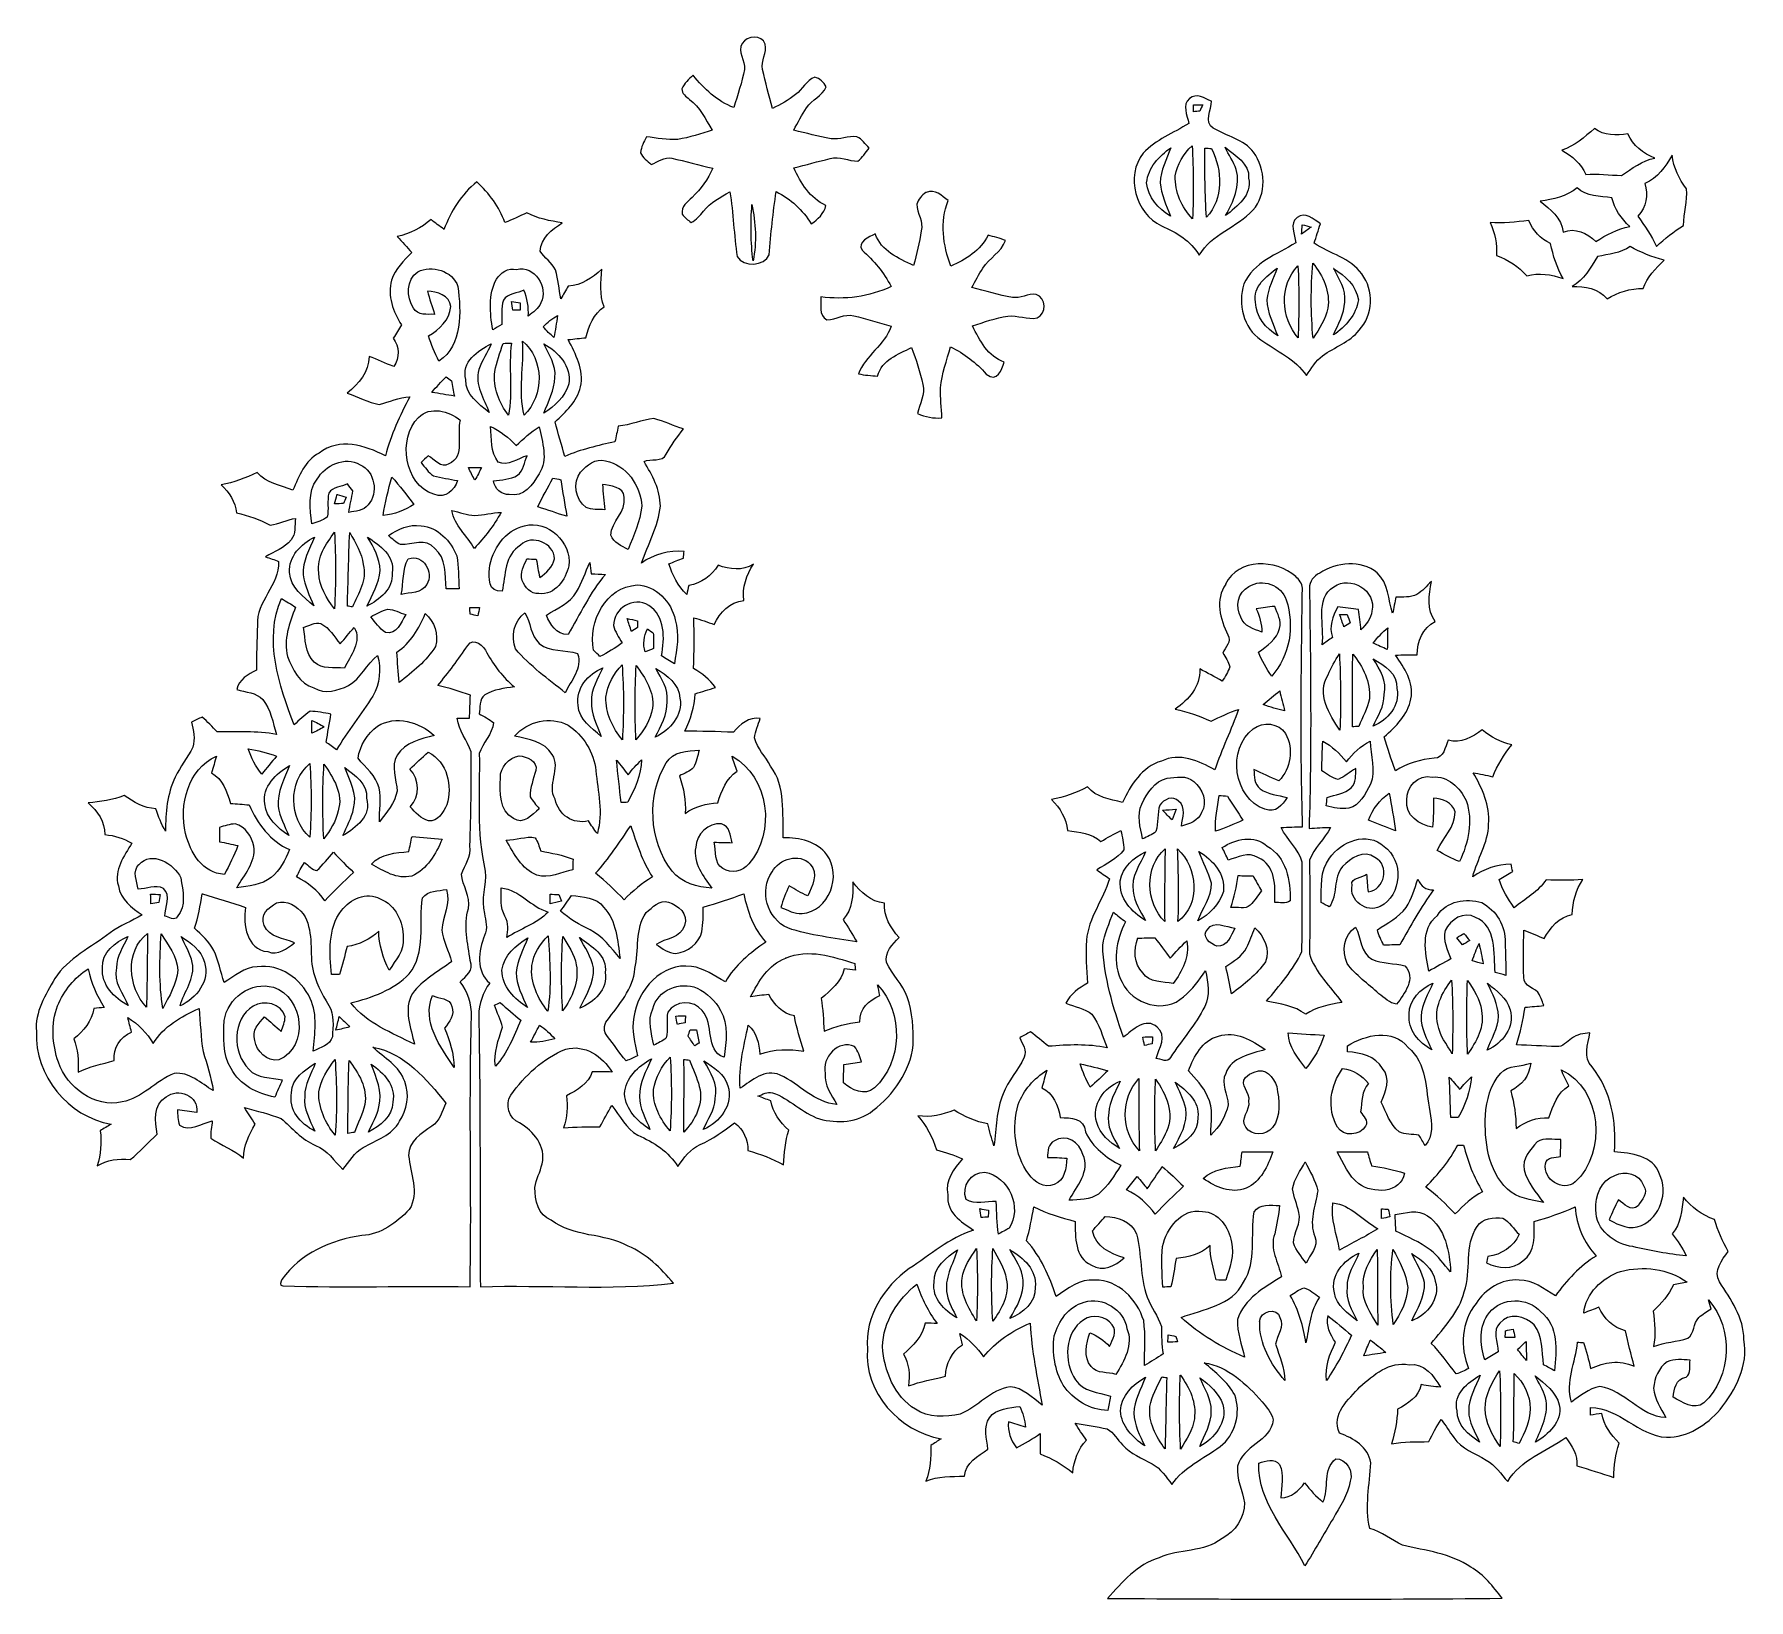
# Model space of a CAD drawing. Header units: centimetres. Extents: x -13.3 to 13.1, y -11.9 to 12.2.
import ezdxf

# ---------------------------------------------------------------- set-up
doc = ezdxf.new("R2010")
doc.units = ezdxf.units.CM
doc.header["$MEASUREMENT"] = 0
doc.layers.add('Camada 1', color=7, linetype='Continuous')

msp = doc.modelspace()

# ---------------------------------------------------------------- linework, layer by layer
at = {"layer": 'Camada 1', "color": 23}
for points, knots in [([(-2.425, 12.054), (-2.351, 12.18), (-2.119, 12.195), (-2.068, 12.043), (-2.068, 12.043), (-2.04, 11.912), (-2.142, 11.787), (-2.109, 11.654), (-2.109, 11.654), (-2.068, 11.453), (-2.011, 11.256), (-1.96, 11.057), (-1.96, 11.057), (-1.834, 11.114), (-1.713, 11.184), (-1.603, 11.269), (-1.603, 11.269), (-1.498, 11.352), (-1.435, 11.485), (-1.306, 11.537), (-1.306, 11.537), (-1.231, 11.513), (-1.169, 11.458), (-1.132, 11.388), (-1.132, 11.388), (-1.193, 11.247), (-1.351, 11.19), (-1.435, 11.067), (-1.435, 11.067), (-1.509, 10.957), (-1.567, 10.838), (-1.63, 10.722), (-1.63, 10.722), (-1.441, 10.672), (-1.251, 10.627), (-1.058, 10.589), (-1.058, 10.589), (-0.925, 10.571), (-0.792, 10.637), (-0.659, 10.621), (-0.659, 10.621), (-0.58, 10.584), (-0.531, 10.506), (-0.471, 10.445), (-0.471, 10.445), (-0.526, 10.376), (-0.574, 10.3), (-0.645, 10.246), (-0.645, 10.246), (-0.787, 10.246), (-0.929, 10.324), (-1.071, 10.284), (-1.071, 10.284), (-1.259, 10.243), (-1.444, 10.188), (-1.631, 10.142), (-1.631, 10.142), (-1.52, 9.91), (-1.384, 9.674), (-1.136, 9.566), (-1.136, 9.566), (-1.165, 9.438), (-1.26, 9.352), (-1.362, 9.283), (-1.362, 9.283), (-1.494, 9.495), (-1.678, 9.663), (-1.901, 9.777), (-1.901, 9.777), (-1.95, 9.456), (-1.982, 9.131), (-2.008, 8.808), (-2.008, 8.808), (-2.082, 8.632), (-2.403, 8.611), (-2.502, 8.779), (-2.502, 8.779), (-2.551, 9.109), (-2.558, 9.445), (-2.613, 9.775), (-2.613, 9.775), (-2.758, 9.692), (-2.91, 9.609), (-3.018, 9.477), (-3.018, 9.477), (-3.073, 9.412), (-3.127, 9.34), (-3.207, 9.304), (-3.207, 9.304), (-3.26, 9.338), (-3.307, 9.38), (-3.344, 9.43), (-3.344, 9.43), (-3.368, 9.554), (-3.262, 9.613), (-3.194, 9.687), (-3.194, 9.687), (-3.057, 9.813), (-2.95, 9.968), (-2.874, 10.137), (-2.874, 10.137), (-3.086, 10.182), (-3.295, 10.245), (-3.506, 10.291), (-3.506, 10.291), (-3.62, 10.319), (-3.719, 10.231), (-3.821, 10.194), (-3.821, 10.194), (-3.88, 10.249), (-3.955, 10.297), (-3.986, 10.375), (-3.986, 10.375), (-3.979, 10.463), (-3.932, 10.54), (-3.896, 10.619), (-3.896, 10.619), (-3.736, 10.602), (-3.574, 10.566), (-3.412, 10.579), (-3.412, 10.579), (-3.232, 10.61), (-3.057, 10.664), (-2.884, 10.722), (-2.884, 10.722), (-2.988, 10.889), (-3.072, 11.078), (-3.236, 11.195), (-3.236, 11.195), (-3.283, 11.24), (-3.356, 11.282), (-3.349, 11.356), (-3.349, 11.356), (-3.318, 11.443), (-3.241, 11.503), (-3.178, 11.568), (-3.178, 11.568), (-3.01, 11.355), (-2.81, 11.168), (-2.553, 11.068), (-2.553, 11.068), (-2.495, 11.263), (-2.424, 11.455), (-2.39, 11.656), (-2.39, 11.656), (-2.372, 11.791), (-2.507, 11.927), (-2.424, 12.054), (-2.424, 12.054), (-2.424, 12.054), (-2.425, 12.054), (-2.425, 12.054)], [0, 0, 0, 0, 0.025641, 0.025641, 0.025641, 0.025641, 0.051282, 0.051282, 0.051282, 0.051282, 0.076923, 0.076923, 0.076923, 0.076923, 0.102564, 0.102564, 0.102564, 0.102564, 0.128205, 0.128205, 0.128205, 0.128205, 0.153846, 0.153846, 0.153846, 0.153846, 0.179487, 0.179487, 0.179487, 0.179487, 0.205128, 0.205128, 0.205128, 0.205128, 0.230769, 0.230769, 0.230769, 0.230769, 0.25641, 0.25641, 0.25641, 0.25641, 0.282051, 0.282051, 0.282051, 0.282051, 0.307692, 0.307692, 0.307692, 0.307692, 0.333333, 0.333333, 0.333333, 0.333333, 0.358974, 0.358974, 0.358974, 0.358974, 0.384615, 0.384615, 0.384615, 0.384615, 0.410256, 0.410256, 0.410256, 0.410256, 0.435897, 0.435897, 0.435897, 0.435897, 0.461538, 0.461538, 0.461538, 0.461538, 0.487179, 0.487179, 0.487179, 0.487179, 0.512821, 0.512821, 0.512821, 0.512821, 0.538462, 0.538462, 0.538462, 0.538462, 0.564103, 0.564103, 0.564103, 0.564103, 0.589744, 0.589744, 0.589744, 0.589744, 0.615385, 0.615385, 0.615385, 0.615385, 0.641026, 0.641026, 0.641026, 0.641026, 0.666667, 0.666667, 0.666667, 0.666667, 0.692308, 0.692308, 0.692308, 0.692308, 0.717949, 0.717949, 0.717949, 0.717949, 0.74359, 0.74359, 0.74359, 0.74359, 0.769231, 0.769231, 0.769231, 0.769231, 0.794872, 0.794872, 0.794872, 0.794872, 0.820513, 0.820513, 0.820513, 0.820513, 0.846154, 0.846154, 0.846154, 0.846154, 0.871795, 0.871795, 0.871795, 0.871795, 0.897436, 0.897436, 0.897436, 0.897436, 0.923077, 0.923077, 0.923077, 0.923077, 0.948718, 0.948718, 0.948718, 0.948718, 1, 1, 1, 1]), ([(4.455, 11.208), (4.56, 11.299), (4.689, 11.212), (4.792, 11.165), (4.792, 11.165), (4.797, 11.042), (4.669, 10.842), (4.819, 10.752), (4.819, 10.752), (5.026, 10.631), (5.286, 10.58), (5.44, 10.381), (5.44, 10.381), (5.625, 10.129), (5.643, 9.731), (5.429, 9.492), (5.429, 9.492), (5.18, 9.229), (4.794, 9.124), (4.603, 8.801), (4.603, 8.801), (4.471, 9.021), (4.251, 9.151), (4.023, 9.251), (4.023, 9.251), (3.625, 9.442), (3.461, 10.016), (3.742, 10.368), (3.742, 10.368), (3.932, 10.577), (4.21, 10.672), (4.441, 10.826), (4.441, 10.826), (4.421, 10.948), (4.333, 11.112), (4.454, 11.209), (4.454, 11.209), (4.454, 11.209), (4.455, 11.208), (4.455, 11.208)], [0, 0, 0, 0, 0.090909, 0.090909, 0.090909, 0.090909, 0.181818, 0.181818, 0.181818, 0.181818, 0.272727, 0.272727, 0.272727, 0.272727, 0.363636, 0.363636, 0.363636, 0.363636, 0.454545, 0.454545, 0.454545, 0.454545, 0.545455, 0.545455, 0.545455, 0.545455, 0.636364, 0.636364, 0.636364, 0.636364, 0.727273, 0.727273, 0.727273, 0.727273, 0.818182, 0.818182, 0.818182, 0.818182, 1, 1, 1, 1]), ([(4.515, 11.112), (4.515, 11.085), (4.515, 11.031), (4.516, 11.004), (4.516, 11.004), (4.54, 11.006), (4.588, 11.012), (4.611, 11.014), (4.611, 11.014), (4.626, 11.047), (4.642, 11.08), (4.658, 11.113), (4.658, 11.113), (4.61, 11.113), (4.563, 11.112), (4.515, 11.112), (4.515, 11.112), (4.515, 11.112), (4.515, 11.112), (4.515, 11.112)], [0, 0, 0, 0, 0.166667, 0.166667, 0.166667, 0.166667, 0.333333, 0.333333, 0.333333, 0.333333, 0.5, 0.5, 0.5, 0.5, 0.666667, 0.666667, 0.666667, 0.666667, 1, 1, 1, 1]), ([(10.178, 10.415), (10.375, 10.474), (10.525, 10.618), (10.679, 10.747), (10.679, 10.747), (10.828, 10.632), (11.016, 10.64), (11.193, 10.665), (11.193, 10.665), (11.274, 10.488), (11.427, 10.361), (11.607, 10.292), (11.607, 10.292), (11.413, 10.252), (11.256, 10.134), (11.096, 10.026), (11.096, 10.026), (10.913, 10.029), (10.729, 10.062), (10.545, 10.039), (10.545, 10.039), (10.478, 10.21), (10.334, 10.326), (10.178, 10.414), (10.178, 10.414), (10.178, 10.414), (10.178, 10.415), (10.178, 10.415)], [0, 0, 0, 0, 0.125, 0.125, 0.125, 0.125, 0.25, 0.25, 0.25, 0.25, 0.375, 0.375, 0.375, 0.375, 0.5, 0.5, 0.5, 0.5, 0.625, 0.625, 0.625, 0.625, 0.75, 0.75, 0.75, 0.75, 1, 1, 1, 1]), ([(3.795, 9.914), (3.815, 9.692), (3.976, 9.514), (4.159, 9.401), (4.159, 9.401), (4.097, 9.569), (4.019, 9.734), (4.001, 9.914), (4.001, 9.914), (4.012, 10.105), (4.099, 10.277), (4.168, 10.452), (4.168, 10.452), (3.987, 10.324), (3.816, 10.145), (3.795, 9.914), (3.795, 9.914), (3.795, 9.914), (3.795, 9.914), (3.795, 9.914)], [0, 0, 0, 0, 0.166667, 0.166667, 0.166667, 0.166667, 0.333333, 0.333333, 0.333333, 0.333333, 0.5, 0.5, 0.5, 0.5, 0.666667, 0.666667, 0.666667, 0.666667, 1, 1, 1, 1]), ([(4.235, 10.018), (4.225, 9.773), (4.333, 9.536), (4.5, 9.361), (4.5, 9.361), (4.517, 9.734), (4.517, 10.109), (4.494, 10.482), (4.494, 10.482), (4.358, 10.362), (4.27, 10.196), (4.234, 10.018), (4.234, 10.018), (4.234, 10.018), (4.235, 10.018), (4.235, 10.018)], [0, 0, 0, 0, 0.2, 0.2, 0.2, 0.2, 0.4, 0.4, 0.4, 0.4, 0.6, 0.6, 0.6, 0.6, 1, 1, 1, 1]), ([(4.689, 10.446), (4.687, 10.091), (4.69, 9.736), (4.715, 9.382), (4.715, 9.382), (4.977, 9.672), (4.962, 10.103), (4.792, 10.439), (4.792, 10.439), (4.766, 10.441), (4.714, 10.445), (4.689, 10.446), (4.689, 10.446), (4.689, 10.446), (4.689, 10.446), (4.689, 10.446)], [0, 0, 0, 0, 0.2, 0.2, 0.2, 0.2, 0.4, 0.4, 0.4, 0.4, 0.6, 0.6, 0.6, 0.6, 1, 1, 1, 1]), ([(5.002, 10.458), (5.055, 10.343), (5.13, 10.239), (5.172, 10.119), (5.172, 10.119), (5.24, 9.865), (5.128, 9.623), (5.009, 9.408), (5.009, 9.408), (5.182, 9.553), (5.424, 9.72), (5.361, 9.984), (5.361, 9.984), (5.384, 10.216), (5.15, 10.327), (5.002, 10.458)], [0, 0, 0, 0, 0.2, 0.2, 0.2, 0.2, 0.4, 0.4, 0.4, 0.4, 0.6, 0.6, 0.6, 0.6, 1, 1, 1, 1]), ([(11.454, 9.904), (11.652, 9.983), (11.769, 10.161), (11.875, 10.337), (11.875, 10.337), (11.896, 10.143), (11.978, 9.972), (12.094, 9.819), (12.094, 9.819), (12.113, 9.634), (12.053, 9.445), (12.047, 9.258), (12.047, 9.258), (11.9, 9.162), (11.76, 9.056), (11.633, 8.935), (11.633, 8.935), (11.56, 9.103), (11.451, 9.251), (11.348, 9.4), (11.348, 9.4), (11.476, 9.539), (11.51, 9.726), (11.455, 9.904), (11.455, 9.904), (11.455, 9.904), (11.454, 9.904), (11.454, 9.904)], [0, 0, 0, 0, 0.125, 0.125, 0.125, 0.125, 0.25, 0.25, 0.25, 0.25, 0.375, 0.375, 0.375, 0.375, 0.5, 0.5, 0.5, 0.5, 0.625, 0.625, 0.625, 0.625, 0.75, 0.75, 0.75, 0.75, 1, 1, 1, 1]), ([(-7.01, 9.193), (-6.901, 9.474), (-6.745, 9.74), (-6.502, 9.925), (-6.502, 9.925), (-6.315, 9.751), (-6.157, 9.545), (-6.071, 9.303), (-6.071, 9.303), (-5.956, 9.347), (-5.845, 9.4), (-5.734, 9.452), (-5.734, 9.452), (-5.567, 9.357), (-5.376, 9.33), (-5.189, 9.297), (-5.189, 9.297), (-5.346, 9.197), (-5.52, 9.066), (-5.53, 8.863), (-5.53, 8.863), (-5.463, 8.758), (-5.349, 8.688), (-5.296, 8.573), (-5.296, 8.573), (-5.252, 8.43), (-5.239, 8.278), (-5.212, 8.131), (-5.212, 8.131), (-5.173, 8.195), (-5.136, 8.259), (-5.098, 8.324), (-5.098, 8.324), (-4.893, 8.335), (-4.727, 8.452), (-4.582, 8.584), (-4.582, 8.584), (-4.593, 8.392), (-4.623, 8.19), (-4.545, 8.008), (-4.545, 8.008), (-4.703, 7.897), (-4.789, 7.717), (-4.825, 7.531), (-4.825, 7.531), (-4.916, 7.522), (-5.006, 7.513), (-5.097, 7.503), (-5.097, 7.503), (-4.987, 7.275), (-4.855, 7.042), (-4.908, 6.775), (-4.908, 6.775), (-4.961, 6.552), (-5.136, 6.388), (-5.301, 6.241), (-5.301, 6.241), (-5.254, 6.062), (-5.202, 5.885), (-5.149, 5.708), (-5.149, 5.708), (-4.903, 5.816), (-4.64, 5.874), (-4.379, 5.933), (-4.379, 5.933), (-4.361, 6.012), (-4.346, 6.093), (-4.328, 6.171), (-4.328, 6.171), (-4.142, 6.192), (-3.965, 6.266), (-3.78, 6.288), (-3.78, 6.288), (-3.626, 6.247), (-3.48, 6.177), (-3.328, 6.13), (-3.328, 6.13), (-3.425, 6.007), (-3.513, 5.877), (-3.593, 5.742), (-3.593, 5.742), (-3.646, 5.61), (-3.834, 5.684), (-3.933, 5.627), (-3.933, 5.627), (-3.804, 5.421), (-3.684, 5.193), (-3.681, 4.944), (-3.681, 4.944), (-3.714, 4.634), (-3.87, 4.358), (-3.973, 4.069), (-3.973, 4.069), (-3.777, 4.201), (-3.553, 4.271), (-3.316, 4.247), (-3.316, 4.247), (-3.319, 4.221), (-3.324, 4.169), (-3.327, 4.144), (-3.327, 4.144), (-3.402, 4.116), (-3.476, 4.087), (-3.549, 4.057), (-3.549, 4.057), (-3.498, 3.88), (-3.408, 3.716), (-3.276, 3.587), (-3.276, 3.587), (-3.266, 3.634), (-3.256, 3.68), (-3.245, 3.726), (-3.245, 3.726), (-3.048, 3.752), (-2.899, 3.877), (-2.791, 4.034), (-2.791, 4.034), (-2.615, 3.969), (-2.417, 3.944), (-2.251, 4.051), (-2.251, 4.051), (-2.361, 3.885), (-2.423, 3.695), (-2.398, 3.494), (-2.398, 3.494), (-2.618, 3.471), (-2.766, 3.311), (-2.852, 3.123), (-2.852, 3.123), (-2.955, 3.163), (-3.062, 3.196), (-3.167, 3.228), (-3.167, 3.228), (-3.161, 2.968), (-3.161, 2.708), (-3.171, 2.448), (-3.171, 2.448), (-3.042, 2.372), (-2.92, 2.281), (-2.833, 2.157), (-2.833, 2.157), (-2.937, 2.124), (-3.041, 2.093), (-3.145, 2.061), (-3.145, 2.061), (-3.161, 1.86), (-3.21, 1.662), (-3.307, 1.485), (-3.307, 1.485), (-3.058, 1.482), (-2.807, 1.479), (-2.558, 1.468), (-2.558, 1.468), (-2.455, 1.593), (-2.32, 1.704), (-2.146, 1.681), (-2.146, 1.681), (-2.176, 1.581), (-2.223, 1.486), (-2.236, 1.381), (-2.236, 1.381), (-2.192, 1.218), (-2.065, 1.095), (-1.986, 0.949), (-1.986, 0.949), (-1.751, 0.628), (-1.809, 0.218), (-1.791, -0.154), (-1.791, -0.154), (-1.544, -0.147), (-1.277, -0.208), (-1.122, -0.414), (-1.122, -0.414), (-0.884, -0.735), (-1.09, -1.284), (-1.503, -1.319), (-1.503, -1.319), (-1.618, -1.331), (-1.723, -1.26), (-1.828, -1.224), (-1.828, -1.224), (-1.796, -1.109), (-1.755, -0.998), (-1.701, -0.891), (-1.701, -0.891), (-1.609, -0.95), (-1.516, -1.002), (-1.416, -1.048), (-1.416, -1.048), (-1.345, -0.902), (-1.245, -0.698), (-1.377, -0.56), (-1.377, -0.56), (-1.544, -0.38), (-1.857, -0.478), (-1.963, -0.678), (-1.963, -0.678), (-2.168, -0.964), (-2.04, -1.398), (-1.723, -1.54), (-1.723, -1.54), (-1.379, -1.658), (-1.015, -1.692), (-0.659, -1.755), (-0.659, -1.755), (-0.728, -1.639), (-0.797, -1.524), (-0.872, -1.411), (-0.872, -1.411), (-0.726, -1.252), (-0.718, -1.036), (-0.721, -0.831), (-0.721, -0.831), (-0.599, -0.992), (-0.448, -1.141), (-0.235, -1.157), (-0.235, -1.157), (-0.251, -1.362), (-0.144, -1.539), (-0.012, -1.687), (-0.012, -1.687), (-0.114, -1.788), (-0.231, -1.914), (-0.205, -2.069), (-0.205, -2.069), (-0.12, -2.257), (0.043, -2.402), (0.114, -2.599), (0.114, -2.599), (0.199, -2.836), (0.208, -3.093), (0.204, -3.342), (0.204, -3.342), (0.158, -3.748), (-0.098, -4.101), (-0.413, -4.347), (-0.413, -4.347), (-0.643, -4.529), (-0.961, -4.549), (-1.236, -4.474), (-1.236, -4.474), (-1.5, -4.384), (-1.694, -4.161), (-1.959, -4.073), (-1.959, -4.073), (-2.037, -4.05), (-2.11, -4.1), (-2.181, -4.123), (-2.181, -4.123), (-2.116, -4.149), (-2.051, -4.173), (-1.985, -4.195), (-1.985, -4.195), (-1.955, -4.377), (-1.837, -4.522), (-1.708, -4.647), (-1.708, -4.647), (-1.766, -4.819), (-1.773, -5.002), (-1.79, -5.182), (-1.79, -5.182), (-1.96, -5.08), (-2.148, -5.017), (-2.336, -4.962), (-2.336, -4.962), (-2.329, -4.792), (-2.407, -4.638), (-2.54, -4.535), (-2.54, -4.535), (-2.707, -4.659), (-2.877, -4.782), (-3.068, -4.869), (-3.068, -4.869), (-3.223, -4.934), (-3.32, -5.074), (-3.412, -5.207), (-3.412, -5.207), (-3.553, -4.977), (-3.786, -4.834), (-4.026, -4.723), (-4.026, -4.723), (-4.214, -4.626), (-4.302, -4.424), (-4.43, -4.268), (-4.43, -4.268), (-4.492, -4.377), (-4.552, -4.486), (-4.611, -4.597), (-4.611, -4.597), (-4.798, -4.597), (-4.985, -4.597), (-5.171, -4.61), (-5.171, -4.61), (-5.112, -4.453), (-5.106, -4.283), (-5.123, -4.118), (-5.123, -4.118), (-4.96, -4.035), (-4.789, -3.936), (-4.73, -3.75), (-4.73, -3.75), (-4.628, -3.751), (-4.526, -3.752), (-4.423, -3.754), (-4.423, -3.754), (-4.568, -3.514), (-4.846, -3.322), (-5.137, -3.403), (-5.137, -3.403), (-5.484, -3.54), (-5.767, -3.809), (-5.98, -4.11), (-5.98, -4.11), (-6.08, -4.258), (-6.004, -4.466), (-5.849, -4.537), (-5.849, -4.537), (-5.631, -4.657), (-5.432, -4.902), (-5.5, -5.164), (-5.5, -5.164), (-5.528, -5.289), (-5.59, -5.404), (-5.614, -5.53), (-5.614, -5.53), (-5.605, -5.724), (-5.565, -5.956), (-5.36, -6.029), (-5.36, -6.029), (-5.015, -6.298), (-4.55, -6.226), (-4.177, -6.429), (-4.177, -6.429), (-3.894, -6.548), (-3.675, -6.769), (-3.48, -6.999), (-3.48, -6.999), (-4.464, -7.116), (-5.46, -7.02), (-6.449, -7.055), (-6.449, -7.055), (-6.458, -5.666), (-6.446, -4.274), (-6.474, -2.884), (-6.474, -2.884), (-6.473, -2.703), (-6.409, -2.532), (-6.305, -2.386), (-6.305, -2.386), (-6.523, -2.21), (-6.479, -1.888), (-6.385, -1.654), (-6.385, -1.654), (-6.326, -1.546), (-6.37, -1.428), (-6.385, -1.316), (-6.385, -1.316), (-6.453, -1.099), (-6.347, -0.884), (-6.373, -0.666), (-6.373, -0.666), (-6.515, -0.077), (-6.455, 0.539), (-6.465, 1.139), (-6.465, 1.139), (-6.413, 1.307), (-6.265, 1.436), (-6.245, 1.616), (-6.245, 1.616), (-6.315, 1.668), (-6.39, 1.712), (-6.469, 1.749), (-6.469, 1.749), (-6.446, 1.842), (-6.475, 1.978), (-6.38, 2.041), (-6.38, 2.041), (-6.246, 2.131), (-6.08, 2.14), (-5.925, 2.166), (-5.925, 2.166), (-6.102, 2.31), (-6.24, 2.492), (-6.349, 2.691), (-6.349, 2.691), (-6.397, 2.794), (-6.55, 2.939), (-6.643, 2.802), (-6.643, 2.802), (-6.788, 2.59), (-6.939, 2.383), (-7.105, 2.186), (-7.105, 2.186), (-6.934, 2.149), (-6.767, 2.096), (-6.602, 2.04), (-6.602, 2.04), (-6.606, 1.951), (-6.612, 1.772), (-6.616, 1.683), (-6.616, 1.683), (-6.68, 1.683), (-6.743, 1.684), (-6.806, 1.684), (-6.806, 1.684), (-6.777, 1.494), (-6.654, 1.342), (-6.592, 1.165), (-6.592, 1.165), (-6.585, 0.684), (-6.593, 0.202), (-6.609, -0.279), (-6.609, -0.279), (-6.584, -0.443), (-6.688, -0.57), (-6.739, -0.713), (-6.739, -0.713), (-6.726, -0.893), (-6.597, -1.055), (-6.63, -1.24), (-6.63, -1.24), (-6.716, -1.507), (-6.635, -1.775), (-6.607, -2.042), (-6.607, -2.042), (-6.538, -2.196), (-6.674, -2.278), (-6.76, -2.366), (-6.76, -2.366), (-6.64, -2.518), (-6.583, -2.71), (-6.584, -2.903), (-6.584, -2.903), (-6.629, -4.287), (-6.578, -5.672), (-6.608, -7.055), (-6.608, -7.055), (-7.568, -7.037), (-8.528, -7.076), (-9.487, -7.038), (-9.487, -7.038), (-9.545, -7.048), (-9.516, -6.966), (-9.499, -6.941), (-9.499, -6.941), (-9.22, -6.543), (-8.741, -6.334), (-8.271, -6.265), (-8.271, -6.265), (-7.977, -6.257), (-7.739, -6.065), (-7.541, -5.868), (-7.541, -5.868), (-7.384, -5.611), (-7.527, -5.308), (-7.552, -5.038), (-7.552, -5.038), (-7.558, -4.82), (-7.352, -4.697), (-7.196, -4.585), (-7.196, -4.585), (-7.067, -4.512), (-7.041, -4.355), (-6.978, -4.231), (-6.978, -4.231), (-7.276, -3.87), (-7.612, -3.458), (-8.101, -3.374), (-8.101, -3.374), (-7.926, -3.536), (-7.691, -3.662), (-7.612, -3.902), (-7.612, -3.902), (-7.534, -4.105), (-7.572, -4.331), (-7.692, -4.511), (-7.692, -4.511), (-7.803, -4.728), (-8.051, -4.8), (-8.249, -4.914), (-8.249, -4.914), (-8.389, -4.99), (-8.466, -5.134), (-8.562, -5.254), (-8.562, -5.254), (-8.695, -5.121), (-8.801, -4.952), (-8.985, -4.881), (-8.985, -4.881), (-9.198, -4.795), (-9.34, -4.61), (-9.512, -4.469), (-9.512, -4.469), (-9.694, -4.398), (-9.885, -4.353), (-10.074, -4.301), (-10.074, -4.301), (-10.022, -4.387), (-9.959, -4.467), (-9.913, -4.556), (-9.913, -4.556), (-9.999, -4.719), (-10.098, -4.884), (-10.088, -5.078), (-10.088, -5.078), (-10.243, -4.953), (-10.428, -4.878), (-10.594, -4.771), (-10.594, -4.771), (-10.601, -4.684), (-10.575, -4.588), (-10.573, -4.505), (-10.573, -4.505), (-10.732, -4.547), (-10.916, -4.675), (-11.073, -4.57), (-11.073, -4.57), (-11.102, -4.495), (-11.103, -4.413), (-11.106, -4.334), (-11.106, -4.334), (-11.008, -4.349), (-10.909, -4.366), (-10.81, -4.377), (-10.81, -4.377), (-10.77, -4.116), (-11.101, -3.991), (-11.28, -4.137), (-11.28, -4.137), (-11.483, -4.256), (-11.451, -4.513), (-11.417, -4.711), (-11.417, -4.711), (-11.562, -4.833), (-11.682, -4.988), (-11.833, -5.099), (-11.833, -5.099), (-12.011, -5.079), (-12.185, -5.103), (-12.34, -5.197), (-12.34, -5.197), (-12.285, -5.022), (-12.269, -4.838), (-12.292, -4.657), (-12.292, -4.657), (-12.237, -4.623), (-12.182, -4.589), (-12.127, -4.554), (-12.127, -4.554), (-12.787, -4.444), (-13.307, -3.803), (-13.274, -3.133), (-13.274, -3.133), (-13.303, -2.834), (-13.133, -2.566), (-12.991, -2.318), (-12.991, -2.318), (-12.789, -1.998), (-12.432, -1.838), (-12.14, -1.616), (-12.14, -1.616), (-11.988, -1.502), (-11.809, -1.435), (-11.646, -1.339), (-11.646, -1.339), (-11.81, -1.234), (-11.984, -1.1), (-12.014, -0.894), (-12.014, -0.894), (-12.09, -0.647), (-11.923, -0.435), (-11.808, -0.235), (-11.808, -0.235), (-11.936, -0.168), (-12.074, -0.115), (-12.22, -0.106), (-12.22, -0.106), (-12.224, 0.091), (-12.333, 0.259), (-12.479, 0.383), (-12.479, 0.383), (-12.291, 0.402), (-12.1, 0.42), (-11.925, 0.498), (-11.925, 0.498), (-11.781, 0.391), (-11.619, 0.301), (-11.436, 0.293), (-11.436, 0.293), (-11.4, 0.173), (-11.353, 0.057), (-11.289, -0.051), (-11.289, -0.051), (-11.29, 0.23), (-11.266, 0.522), (-11.14, 0.778), (-11.14, 0.778), (-11.064, 0.94), (-10.948, 1.078), (-10.872, 1.239), (-10.872, 1.239), (-10.83, 1.366), (-10.86, 1.498), (-10.889, 1.624), (-10.889, 1.624), (-10.835, 1.65), (-10.781, 1.676), (-10.727, 1.701), (-10.727, 1.701), (-10.646, 1.629), (-10.568, 1.554), (-10.496, 1.472), (-10.496, 1.472), (-10.192, 1.473), (-9.886, 1.488), (-9.585, 1.435), (-9.585, 1.435), (-9.637, 1.617), (-9.672, 1.816), (-9.791, 1.969), (-9.791, 1.969), (-9.893, 2.082), (-10.059, 2.08), (-10.195, 2.124), (-10.195, 2.124), (-10.16, 2.281), (-10.022, 2.356), (-9.893, 2.422), (-9.893, 2.422), (-9.891, 2.652), (-9.885, 2.882), (-9.874, 3.112), (-9.874, 3.112), (-9.904, 3.484), (-9.534, 3.723), (-9.55, 4.094), (-9.55, 4.094), (-9.617, 4.118), (-9.684, 4.141), (-9.751, 4.163), (-9.751, 4.163), (-9.62, 4.248), (-9.459, 4.297), (-9.359, 4.424), (-9.359, 4.424), (-9.282, 4.514), (-9.31, 4.65), (-9.29, 4.754), (-9.29, 4.754), (-9.423, 4.742), (-9.546, 4.66), (-9.679, 4.653), (-9.679, 4.653), (-9.843, 4.738), (-10.016, 4.802), (-10.198, 4.839), (-10.198, 4.839), (-10.215, 5.012), (-10.313, 5.157), (-10.436, 5.273), (-10.436, 5.273), (-10.241, 5.301), (-10.058, 5.376), (-9.881, 5.46), (-9.881, 5.46), (-9.741, 5.293), (-9.521, 5.267), (-9.33, 5.188), (-9.33, 5.188), (-9.239, 5.403), (-9.149, 5.644), (-8.928, 5.758), (-8.928, 5.758), (-8.615, 6.001), (-8.225, 5.877), (-7.908, 5.717), (-7.908, 5.717), (-7.825, 6.036), (-7.687, 6.333), (-7.535, 6.623), (-7.535, 6.623), (-7.701, 6.619), (-7.848, 6.543), (-8.004, 6.505), (-8.004, 6.505), (-8.175, 6.539), (-8.333, 6.622), (-8.496, 6.68), (-8.496, 6.68), (-8.313, 6.823), (-8.165, 7.005), (-8.157, 7.245), (-8.157, 7.245), (-8.031, 7.194), (-7.907, 7.141), (-7.781, 7.088), (-7.781, 7.088), (-7.684, 7.226), (-7.696, 7.39), (-7.787, 7.527), (-7.787, 7.527), (-7.745, 7.594), (-7.702, 7.661), (-7.661, 7.728), (-7.661, 7.728), (-7.794, 7.93), (-7.878, 8.174), (-7.813, 8.418), (-7.813, 8.418), (-7.758, 8.589), (-7.627, 8.72), (-7.503, 8.843), (-7.503, 8.843), (-7.577, 8.926), (-7.652, 9.007), (-7.728, 9.086), (-7.728, 9.086), (-7.534, 9.127), (-7.357, 9.219), (-7.207, 9.347), (-7.207, 9.347), (-7.144, 9.296), (-7.08, 9.247), (-7.013, 9.201), (-7.013, 9.201), (-7.013, 9.201), (-7.01, 9.193), (-7.01, 9.193)], [0, 0, 0, 0, 0.005464, 0.005464, 0.005464, 0.005464, 0.010929, 0.010929, 0.010929, 0.010929, 0.016393, 0.016393, 0.016393, 0.016393, 0.021858, 0.021858, 0.021858, 0.021858, 0.027322, 0.027322, 0.027322, 0.027322, 0.032787, 0.032787, 0.032787, 0.032787, 0.038251, 0.038251, 0.038251, 0.038251, 0.043716, 0.043716, 0.043716, 0.043716, 0.04918, 0.04918, 0.04918, 0.04918, 0.054645, 0.054645, 0.054645, 0.054645, 0.060109, 0.060109, 0.060109, 0.060109, 0.065574, 0.065574, 0.065574, 0.065574, 0.071038, 0.071038, 0.071038, 0.071038, 0.076503, 0.076503, 0.076503, 0.076503, 0.081967, 0.081967, 0.081967, 0.081967, 0.087432, 0.087432, 0.087432, 0.087432, 0.092896, 0.092896, 0.092896, 0.092896, 0.098361, 0.098361, 0.098361, 0.098361, 0.103825, 0.103825, 0.103825, 0.103825, 0.10929, 0.10929, 0.10929, 0.10929, 0.114754, 0.114754, 0.114754, 0.114754, 0.120219, 0.120219, 0.120219, 0.120219, 0.125683, 0.125683, 0.125683, 0.125683, 0.131148, 0.131148, 0.131148, 0.131148, 0.136612, 0.136612, 0.136612, 0.136612, 0.142077, 0.142077, 0.142077, 0.142077, 0.147541, 0.147541, 0.147541, 0.147541, 0.153005, 0.153005, 0.153005, 0.153005, 0.15847, 0.15847, 0.15847, 0.15847, 0.163934, 0.163934, 0.163934, 0.163934, 0.169399, 0.169399, 0.169399, 0.169399, 0.174863, 0.174863, 0.174863, 0.174863, 0.180328, 0.180328, 0.180328, 0.180328, 0.185792, 0.185792, 0.185792, 0.185792, 0.191257, 0.191257, 0.191257, 0.191257, 0.196721, 0.196721, 0.196721, 0.196721, 0.202186, 0.202186, 0.202186, 0.202186, 0.20765, 0.20765, 0.20765, 0.20765, 0.213115, 0.213115, 0.213115, 0.213115, 0.218579, 0.218579, 0.218579, 0.218579, 0.224044, 0.224044, 0.224044, 0.224044, 0.229508, 0.229508, 0.229508, 0.229508, 0.234973, 0.234973, 0.234973, 0.234973, 0.240437, 0.240437, 0.240437, 0.240437, 0.245902, 0.245902, 0.245902, 0.245902, 0.251366, 0.251366, 0.251366, 0.251366, 0.256831, 0.256831, 0.256831, 0.256831, 0.262295, 0.262295, 0.262295, 0.262295, 0.26776, 0.26776, 0.26776, 0.26776, 0.273224, 0.273224, 0.273224, 0.273224, 0.278689, 0.278689, 0.278689, 0.278689, 0.284153, 0.284153, 0.284153, 0.284153, 0.289617, 0.289617, 0.289617, 0.289617, 0.295082, 0.295082, 0.295082, 0.295082, 0.300546, 0.300546, 0.300546, 0.300546, 0.306011, 0.306011, 0.306011, 0.306011, 0.311475, 0.311475, 0.311475, 0.311475, 0.31694, 0.31694, 0.31694, 0.31694, 0.322404, 0.322404, 0.322404, 0.322404, 0.327869, 0.327869, 0.327869, 0.327869, 0.333333, 0.333333, 0.333333, 0.333333, 0.338798, 0.338798, 0.338798, 0.338798, 0.344262, 0.344262, 0.344262, 0.344262, 0.349727, 0.349727, 0.349727, 0.349727, 0.355191, 0.355191, 0.355191, 0.355191, 0.360656, 0.360656, 0.360656, 0.360656, 0.36612, 0.36612, 0.36612, 0.36612, 0.371585, 0.371585, 0.371585, 0.371585, 0.377049, 0.377049, 0.377049, 0.377049, 0.382514, 0.382514, 0.382514, 0.382514, 0.387978, 0.387978, 0.387978, 0.387978, 0.393443, 0.393443, 0.393443, 0.393443, 0.398907, 0.398907, 0.398907, 0.398907, 0.404372, 0.404372, 0.404372, 0.404372, 0.409836, 0.409836, 0.409836, 0.409836, 0.415301, 0.415301, 0.415301, 0.415301, 0.420765, 0.420765, 0.420765, 0.420765, 0.42623, 0.42623, 0.42623, 0.42623, 0.431694, 0.431694, 0.431694, 0.431694, 0.437158, 0.437158, 0.437158, 0.437158, 0.442623, 0.442623, 0.442623, 0.442623, 0.448087, 0.448087, 0.448087, 0.448087, 0.453552, 0.453552, 0.453552, 0.453552, 0.459016, 0.459016, 0.459016, 0.459016, 0.464481, 0.464481, 0.464481, 0.464481, 0.469945, 0.469945, 0.469945, 0.469945, 0.47541, 0.47541, 0.47541, 0.47541, 0.480874, 0.480874, 0.480874, 0.480874, 0.486339, 0.486339, 0.486339, 0.486339, 0.491803, 0.491803, 0.491803, 0.491803, 0.497268, 0.497268, 0.497268, 0.497268, 0.502732, 0.502732, 0.502732, 0.502732, 0.508197, 0.508197, 0.508197, 0.508197, 0.513661, 0.513661, 0.513661, 0.513661, 0.519126, 0.519126, 0.519126, 0.519126, 0.52459, 0.52459, 0.52459, 0.52459, 0.530055, 0.530055, 0.530055, 0.530055, 0.535519, 0.535519, 0.535519, 0.535519, 0.540984, 0.540984, 0.540984, 0.540984, 0.546448, 0.546448, 0.546448, 0.546448, 0.551913, 0.551913, 0.551913, 0.551913, 0.557377, 0.557377, 0.557377, 0.557377, 0.562842, 0.562842, 0.562842, 0.562842, 0.568306, 0.568306, 0.568306, 0.568306, 0.57377, 0.57377, 0.57377, 0.57377, 0.579235, 0.579235, 0.579235, 0.579235, 0.584699, 0.584699, 0.584699, 0.584699, 0.590164, 0.590164, 0.590164, 0.590164, 0.595628, 0.595628, 0.595628, 0.595628, 0.601093, 0.601093, 0.601093, 0.601093, 0.606557, 0.606557, 0.606557, 0.606557, 0.612022, 0.612022, 0.612022, 0.612022, 0.617486, 0.617486, 0.617486, 0.617486, 0.622951, 0.622951, 0.622951, 0.622951, 0.628415, 0.628415, 0.628415, 0.628415, 0.63388, 0.63388, 0.63388, 0.63388, 0.639344, 0.639344, 0.639344, 0.639344, 0.644809, 0.644809, 0.644809, 0.644809, 0.650273, 0.650273, 0.650273, 0.650273, 0.655738, 0.655738, 0.655738, 0.655738, 0.661202, 0.661202, 0.661202, 0.661202, 0.666667, 0.666667, 0.666667, 0.666667, 0.672131, 0.672131, 0.672131, 0.672131, 0.677596, 0.677596, 0.677596, 0.677596, 0.68306, 0.68306, 0.68306, 0.68306, 0.688525, 0.688525, 0.688525, 0.688525, 0.693989, 0.693989, 0.693989, 0.693989, 0.699454, 0.699454, 0.699454, 0.699454, 0.704918, 0.704918, 0.704918, 0.704918, 0.710383, 0.710383, 0.710383, 0.710383, 0.715847, 0.715847, 0.715847, 0.715847, 0.721311, 0.721311, 0.721311, 0.721311, 0.726776, 0.726776, 0.726776, 0.726776, 0.73224, 0.73224, 0.73224, 0.73224, 0.737705, 0.737705, 0.737705, 0.737705, 0.743169, 0.743169, 0.743169, 0.743169, 0.748634, 0.748634, 0.748634, 0.748634, 0.754098, 0.754098, 0.754098, 0.754098, 0.759563, 0.759563, 0.759563, 0.759563, 0.765027, 0.765027, 0.765027, 0.765027, 0.770492, 0.770492, 0.770492, 0.770492, 0.775956, 0.775956, 0.775956, 0.775956, 0.781421, 0.781421, 0.781421, 0.781421, 0.786885, 0.786885, 0.786885, 0.786885, 0.79235, 0.79235, 0.79235, 0.79235, 0.797814, 0.797814, 0.797814, 0.797814, 0.803279, 0.803279, 0.803279, 0.803279, 0.808743, 0.808743, 0.808743, 0.808743, 0.814208, 0.814208, 0.814208, 0.814208, 0.819672, 0.819672, 0.819672, 0.819672, 0.825137, 0.825137, 0.825137, 0.825137, 0.830601, 0.830601, 0.830601, 0.830601, 0.836066, 0.836066, 0.836066, 0.836066, 0.84153, 0.84153, 0.84153, 0.84153, 0.846995, 0.846995, 0.846995, 0.846995, 0.852459, 0.852459, 0.852459, 0.852459, 0.857923, 0.857923, 0.857923, 0.857923, 0.863388, 0.863388, 0.863388, 0.863388, 0.868852, 0.868852, 0.868852, 0.868852, 0.874317, 0.874317, 0.874317, 0.874317, 0.879781, 0.879781, 0.879781, 0.879781, 0.885246, 0.885246, 0.885246, 0.885246, 0.89071, 0.89071, 0.89071, 0.89071, 0.896175, 0.896175, 0.896175, 0.896175, 0.901639, 0.901639, 0.901639, 0.901639, 0.907104, 0.907104, 0.907104, 0.907104, 0.912568, 0.912568, 0.912568, 0.912568, 0.918033, 0.918033, 0.918033, 0.918033, 0.923497, 0.923497, 0.923497, 0.923497, 0.928962, 0.928962, 0.928962, 0.928962, 0.934426, 0.934426, 0.934426, 0.934426, 0.939891, 0.939891, 0.939891, 0.939891, 0.945355, 0.945355, 0.945355, 0.945355, 0.95082, 0.95082, 0.95082, 0.95082, 0.956284, 0.956284, 0.956284, 0.956284, 0.961749, 0.961749, 0.961749, 0.961749, 0.967213, 0.967213, 0.967213, 0.967213, 0.972678, 0.972678, 0.972678, 0.972678, 0.978142, 0.978142, 0.978142, 0.978142, 0.983607, 0.983607, 0.983607, 0.983607, 0.989071, 0.989071, 0.989071, 0.989071, 1, 1, 1, 1]), ([(0.403, 9.763), (0.546, 9.825), (0.645, 9.713), (0.743, 9.639), (0.743, 9.639), (0.61, 9.309), (0.667, 8.957), (0.782, 8.632), (0.782, 8.632), (1.016, 8.731), (1.24, 8.872), (1.356, 9.107), (1.356, 9.107), (1.446, 9.085), (1.538, 9.058), (1.626, 9.026), (1.626, 9.026), (1.558, 8.845), (1.376, 8.758), (1.277, 8.601), (1.277, 8.601), (1.216, 8.504), (1.161, 8.405), (1.109, 8.303), (1.109, 8.303), (1.315, 8.251), (1.519, 8.187), (1.73, 8.151), (1.73, 8.151), (1.854, 8.129), (1.971, 8.215), (2.094, 8.196), (2.094, 8.196), (2.254, 8.148), (2.258, 7.9), (2.11, 7.837), (2.11, 7.837), (1.96, 7.803), (1.809, 7.884), (1.658, 7.863), (1.658, 7.863), (1.472, 7.834), (1.295, 7.773), (1.118, 7.712), (1.118, 7.712), (1.229, 7.488), (1.351, 7.244), (1.606, 7.157), (1.606, 7.157), (1.567, 7.044), (1.501, 6.833), (1.328, 6.973), (1.328, 6.973), (1.176, 7.149), (0.989, 7.288), (0.781, 7.392), (0.781, 7.392), (0.723, 7.184), (0.645, 6.978), (0.625, 6.762), (0.625, 6.762), (0.62, 6.607), (0.643, 6.453), (0.647, 6.299), (0.647, 6.299), (0.518, 6.291), (0.391, 6.313), (0.274, 6.368), (0.274, 6.368), (0.302, 6.513), (0.394, 6.659), (0.355, 6.812), (0.355, 6.812), (0.311, 7.006), (0.253, 7.196), (0.18, 7.381), (0.18, 7.381), (-0.026, 7.277), (-0.272, 7.193), (-0.341, 6.943), (-0.341, 6.943), (-0.44, 6.946), (-0.539, 6.958), (-0.637, 6.976), (-0.637, 6.976), (-0.528, 7.258), (-0.234, 7.417), (-0.131, 7.708), (-0.131, 7.708), (-0.324, 7.76), (-0.514, 7.824), (-0.709, 7.868), (-0.709, 7.868), (-0.85, 7.907), (-0.98, 7.808), (-1.12, 7.809), (-1.12, 7.809), (-1.255, 7.874), (-1.205, 8.039), (-1.217, 8.161), (-1.217, 8.161), (-0.848, 8.108), (-0.471, 8.16), (-0.133, 8.319), (-0.133, 8.319), (-0.247, 8.532), (-0.398, 8.72), (-0.581, 8.877), (-0.581, 8.877), (-0.659, 9.01), (-0.47, 9.081), (-0.377, 9.127), (-0.377, 9.127), (-0.285, 8.862), (-0.023, 8.753), (0.211, 8.641), (0.211, 8.641), (0.259, 8.817), (0.304, 8.994), (0.329, 9.174), (0.329, 9.174), (0.369, 9.319), (0.263, 9.444), (0.262, 9.584), (0.262, 9.584), (0.282, 9.659), (0.338, 9.721), (0.402, 9.762), (0.402, 9.762), (0.402, 9.762), (0.403, 9.763), (0.403, 9.763)], [0, 0, 0, 0, 0.029412, 0.029412, 0.029412, 0.029412, 0.058824, 0.058824, 0.058824, 0.058824, 0.088235, 0.088235, 0.088235, 0.088235, 0.117647, 0.117647, 0.117647, 0.117647, 0.147059, 0.147059, 0.147059, 0.147059, 0.176471, 0.176471, 0.176471, 0.176471, 0.205882, 0.205882, 0.205882, 0.205882, 0.235294, 0.235294, 0.235294, 0.235294, 0.264706, 0.264706, 0.264706, 0.264706, 0.294118, 0.294118, 0.294118, 0.294118, 0.323529, 0.323529, 0.323529, 0.323529, 0.352941, 0.352941, 0.352941, 0.352941, 0.382353, 0.382353, 0.382353, 0.382353, 0.411765, 0.411765, 0.411765, 0.411765, 0.441176, 0.441176, 0.441176, 0.441176, 0.470588, 0.470588, 0.470588, 0.470588, 0.5, 0.5, 0.5, 0.5, 0.529412, 0.529412, 0.529412, 0.529412, 0.558824, 0.558824, 0.558824, 0.558824, 0.588235, 0.588235, 0.588235, 0.588235, 0.617647, 0.617647, 0.617647, 0.617647, 0.647059, 0.647059, 0.647059, 0.647059, 0.676471, 0.676471, 0.676471, 0.676471, 0.705882, 0.705882, 0.705882, 0.705882, 0.735294, 0.735294, 0.735294, 0.735294, 0.764706, 0.764706, 0.764706, 0.764706, 0.794118, 0.794118, 0.794118, 0.794118, 0.823529, 0.823529, 0.823529, 0.823529, 0.852941, 0.852941, 0.852941, 0.852941, 0.882353, 0.882353, 0.882353, 0.882353, 0.911765, 0.911765, 0.911765, 0.911765, 0.941176, 0.941176, 0.941176, 0.941176, 1, 1, 1, 1]), ([(9.843, 9.631), (10.046, 9.658), (10.252, 9.701), (10.413, 9.836), (10.413, 9.836), (10.555, 9.696), (10.763, 9.712), (10.948, 9.683), (10.948, 9.683), (10.989, 9.509), (11.09, 9.361), (11.222, 9.243), (11.222, 9.243), (11.035, 9.199), (10.861, 9.116), (10.703, 9.01), (10.703, 9.01), (10.565, 9.138), (10.386, 9.232), (10.198, 9.155), (10.198, 9.155), (10.175, 9.373), (10.002, 9.508), (9.843, 9.631)], [0, 0, 0, 0, 0.142857, 0.142857, 0.142857, 0.142857, 0.285714, 0.285714, 0.285714, 0.285714, 0.428571, 0.428571, 0.428571, 0.428571, 0.571429, 0.571429, 0.571429, 0.571429, 0.714286, 0.714286, 0.714286, 0.714286, 1, 1, 1, 1]), ([(-2.273, 9.579), (-2.298, 9.291), (-2.29, 9.001), (-2.257, 8.714), (-2.257, 8.714), (-2.196, 9), (-2.217, 9.295), (-2.273, 9.579)], [0, 0, 0, 0, 0.333333, 0.333333, 0.333333, 0.333333, 1, 1, 1, 1]), ([(6.108, 9.378), (6.225, 9.484), (6.366, 9.349), (6.466, 9.283), (6.466, 9.283), (6.435, 9.183), (6.402, 9.084), (6.371, 8.984), (6.371, 8.984), (6.612, 8.823), (6.924, 8.757), (7.103, 8.513), (7.103, 8.513), (7.292, 8.263), (7.281, 7.876), (7.06, 7.648), (7.06, 7.648), (6.92, 7.459), (6.684, 7.391), (6.5, 7.255), (6.5, 7.255), (6.392, 7.177), (6.324, 7.06), (6.253, 6.951), (6.253, 6.951), (6.077, 7.201), (5.796, 7.329), (5.552, 7.498), (5.552, 7.498), (5.277, 7.679), (5.192, 8.057), (5.291, 8.358), (5.291, 8.358), (5.434, 8.694), (5.801, 8.81), (6.086, 8.991), (6.086, 8.991), (6.08, 9.119), (5.982, 9.286), (6.107, 9.378), (6.107, 9.378), (6.107, 9.378), (6.108, 9.378), (6.108, 9.378)], [0, 0, 0, 0, 0.083333, 0.083333, 0.083333, 0.083333, 0.166667, 0.166667, 0.166667, 0.166667, 0.25, 0.25, 0.25, 0.25, 0.333333, 0.333333, 0.333333, 0.333333, 0.416667, 0.416667, 0.416667, 0.416667, 0.5, 0.5, 0.5, 0.5, 0.583333, 0.583333, 0.583333, 0.583333, 0.666667, 0.666667, 0.666667, 0.666667, 0.75, 0.75, 0.75, 0.75, 0.833333, 0.833333, 0.833333, 0.833333, 1, 1, 1, 1]), ([(6.188, 9.269), (6.184, 9.22), (6.18, 9.172), (6.177, 9.123), (6.177, 9.123), (6.226, 9.159), (6.274, 9.195), (6.323, 9.232), (6.323, 9.232), (6.277, 9.244), (6.233, 9.257), (6.188, 9.269), (6.188, 9.269), (6.188, 9.269), (6.188, 9.269), (6.188, 9.269)], [0, 0, 0, 0, 0.2, 0.2, 0.2, 0.2, 0.4, 0.4, 0.4, 0.4, 0.6, 0.6, 0.6, 0.6, 1, 1, 1, 1]), ([(9.076, 9.3), (9.274, 9.287), (9.471, 9.308), (9.668, 9.334), (9.668, 9.334), (9.731, 9.177), (9.85, 9.052), (10.002, 8.979), (10.002, 8.979), (10.045, 8.793), (10.1, 8.608), (10.197, 8.442), (10.197, 8.442), (10.017, 8.507), (9.826, 8.531), (9.639, 8.483), (9.639, 8.483), (9.516, 8.627), (9.352, 8.729), (9.175, 8.793), (9.175, 8.793), (9.18, 8.968), (9.153, 9.142), (9.076, 9.3)], [0, 0, 0, 0, 0.142857, 0.142857, 0.142857, 0.142857, 0.285714, 0.285714, 0.285714, 0.285714, 0.428571, 0.428571, 0.428571, 0.428571, 0.571429, 0.571429, 0.571429, 0.571429, 0.714286, 0.714286, 0.714286, 0.714286, 1, 1, 1, 1]), ([(11.227, 8.933), (11.392, 8.843), (11.566, 8.77), (11.749, 8.723), (11.749, 8.723), (11.624, 8.591), (11.483, 8.467), (11.43, 8.287), (11.43, 8.287), (11.23, 8.295), (11.042, 8.231), (10.873, 8.13), (10.873, 8.13), (10.741, 8.291), (10.535, 8.33), (10.335, 8.317), (10.335, 8.317), (10.518, 8.426), (10.621, 8.603), (10.726, 8.778), (10.726, 8.778), (10.897, 8.818), (11.078, 8.828), (11.228, 8.933), (11.228, 8.933), (11.228, 8.933), (11.227, 8.933), (11.227, 8.933)], [0, 0, 0, 0, 0.125, 0.125, 0.125, 0.125, 0.25, 0.25, 0.25, 0.25, 0.375, 0.375, 0.375, 0.375, 0.5, 0.5, 0.5, 0.5, 0.625, 0.625, 0.625, 0.625, 0.75, 0.75, 0.75, 0.75, 1, 1, 1, 1]), ([(-7.411, 8.545), (-7.595, 8.425), (-7.583, 8.155), (-7.479, 7.985), (-7.479, 7.985), (-7.414, 7.869), (-7.263, 7.895), (-7.153, 7.891), (-7.153, 7.891), (-7.188, 8.011), (-7.232, 8.128), (-7.262, 8.249), (-7.262, 8.249), (-7.118, 8.238), (-6.917, 8.185), (-6.905, 8.009), (-6.905, 8.009), (-6.918, 7.805), (-7.081, 7.658), (-7.245, 7.56), (-7.245, 7.56), (-7.206, 7.426), (-7.15, 7.296), (-7.087, 7.172), (-7.087, 7.172), (-6.716, 7.415), (-6.749, 7.933), (-6.793, 8.319), (-6.793, 8.319), (-6.876, 8.561), (-7.193, 8.655), (-7.412, 8.545), (-7.412, 8.545), (-7.412, 8.545), (-7.411, 8.545), (-7.411, 8.545)], [0, 0, 0, 0, 0.1, 0.1, 0.1, 0.1, 0.2, 0.2, 0.2, 0.2, 0.3, 0.3, 0.3, 0.3, 0.4, 0.4, 0.4, 0.4, 0.5, 0.5, 0.5, 0.5, 0.6, 0.6, 0.6, 0.6, 0.7, 0.7, 0.7, 0.7, 0.8, 0.8, 0.8, 0.8, 1, 1, 1, 1]), ([(-6.203, 8.432), (-6.331, 8.195), (-6.301, 7.91), (-6.259, 7.654), (-6.259, 7.654), (-6.212, 7.681), (-6.165, 7.708), (-6.118, 7.735), (-6.118, 7.735), (-6.112, 7.86), (-6.135, 7.99), (-6.095, 8.11), (-6.095, 8.11), (-6.027, 8.214), (-5.876, 8.212), (-5.779, 8.262), (-5.779, 8.262), (-5.725, 8.136), (-5.706, 8.001), (-5.712, 7.865), (-5.712, 7.865), (-5.638, 7.922), (-5.557, 7.978), (-5.519, 8.066), (-5.519, 8.066), (-5.398, 8.302), (-5.613, 8.654), (-5.894, 8.58), (-5.894, 8.58), (-6.024, 8.611), (-6.139, 8.531), (-6.203, 8.43), (-6.203, 8.43), (-6.203, 8.43), (-6.203, 8.432), (-6.203, 8.432)], [0, 0, 0, 0, 0.1, 0.1, 0.1, 0.1, 0.2, 0.2, 0.2, 0.2, 0.3, 0.3, 0.3, 0.3, 0.4, 0.4, 0.4, 0.4, 0.5, 0.5, 0.5, 0.5, 0.6, 0.6, 0.6, 0.6, 0.7, 0.7, 0.7, 0.7, 0.8, 0.8, 0.8, 0.8, 1, 1, 1, 1]), ([(5.468, 8.08), (5.472, 7.855), (5.63, 7.675), (5.81, 7.562), (5.81, 7.562), (5.742, 7.742), (5.645, 7.917), (5.644, 8.114), (5.644, 8.114), (5.66, 8.288), (5.744, 8.442), (5.803, 8.603), (5.803, 8.603), (5.639, 8.474), (5.424, 8.32), (5.468, 8.08), (5.468, 8.08), (5.468, 8.08), (5.468, 8.08), (5.468, 8.08)], [0, 0, 0, 0, 0.166667, 0.166667, 0.166667, 0.166667, 0.333333, 0.333333, 0.333333, 0.333333, 0.5, 0.5, 0.5, 0.5, 0.666667, 0.666667, 0.666667, 0.666667, 1, 1, 1, 1]), ([(6.122, 7.528), (6.139, 7.897), (6.139, 8.265), (6.121, 8.634), (6.121, 8.634), (5.826, 8.332), (5.861, 7.841), (6.122, 7.528), (6.122, 7.528), (6.122, 7.528), (6.122, 7.528), (6.122, 7.528)], [0, 0, 0, 0, 0.25, 0.25, 0.25, 0.25, 0.5, 0.5, 0.5, 0.5, 1, 1, 1, 1]), ([(6.351, 8.676), (6.315, 8.295), (6.319, 7.908), (6.353, 7.527), (6.353, 7.527), (6.452, 7.666), (6.544, 7.817), (6.58, 7.986), (6.58, 7.986), (6.622, 8.237), (6.506, 8.485), (6.351, 8.676), (6.351, 8.676), (6.351, 8.676), (6.351, 8.676), (6.351, 8.676)], [0, 0, 0, 0, 0.2, 0.2, 0.2, 0.2, 0.4, 0.4, 0.4, 0.4, 0.6, 0.6, 0.6, 0.6, 1, 1, 1, 1]), ([(6.67, 8.594), (6.75, 8.432), (6.868, 8.274), (6.84, 8.08), (6.84, 8.08), (6.832, 7.897), (6.74, 7.737), (6.666, 7.574), (6.666, 7.574), (6.854, 7.701), (7.015, 7.882), (7.052, 8.114), (7.052, 8.114), (7.017, 8.33), (6.847, 8.485), (6.669, 8.593), (6.669, 8.593), (6.669, 8.593), (6.67, 8.594), (6.67, 8.594)], [0, 0, 0, 0, 0.166667, 0.166667, 0.166667, 0.166667, 0.333333, 0.333333, 0.333333, 0.333333, 0.5, 0.5, 0.5, 0.5, 0.666667, 0.666667, 0.666667, 0.666667, 1, 1, 1, 1]), ([(-5.97, 8.089), (-5.963, 8.044), (-5.956, 7.999), (-5.948, 7.955), (-5.948, 7.955), (-5.911, 7.956), (-5.875, 7.956), (-5.838, 7.957), (-5.838, 7.957), (-5.837, 7.994), (-5.837, 8.031), (-5.836, 8.067), (-5.836, 8.067), (-5.881, 8.075), (-5.926, 8.082), (-5.97, 8.089), (-5.97, 8.089), (-5.97, 8.089), (-5.97, 8.089), (-5.97, 8.089)], [0, 0, 0, 0, 0.166667, 0.166667, 0.166667, 0.166667, 0.333333, 0.333333, 0.333333, 0.333333, 0.5, 0.5, 0.5, 0.5, 0.666667, 0.666667, 0.666667, 0.666667, 1, 1, 1, 1]), ([(-5.482, 7.699), (-5.434, 7.638), (-5.376, 7.587), (-5.32, 7.534), (-5.32, 7.534), (-5.293, 7.645), (-5.28, 7.76), (-5.262, 7.873), (-5.262, 7.873), (-5.341, 7.823), (-5.42, 7.771), (-5.482, 7.699), (-5.482, 7.699), (-5.482, 7.699), (-5.482, 7.699), (-5.482, 7.699)], [0, 0, 0, 0, 0.2, 0.2, 0.2, 0.2, 0.4, 0.4, 0.4, 0.4, 0.6, 0.6, 0.6, 0.6, 1, 1, 1, 1]), ([(-6.673, 6.887), (-6.682, 6.652), (-6.474, 6.516), (-6.315, 6.384), (-6.315, 6.384), (-6.392, 6.596), (-6.544, 6.805), (-6.471, 7.042), (-6.471, 7.042), (-6.422, 7.18), (-6.343, 7.304), (-6.282, 7.436), (-6.282, 7.436), (-6.49, 7.336), (-6.742, 7.158), (-6.673, 6.887), (-6.673, 6.887), (-6.673, 6.887), (-6.673, 6.887), (-6.673, 6.887)], [0, 0, 0, 0, 0.166667, 0.166667, 0.166667, 0.166667, 0.333333, 0.333333, 0.333333, 0.333333, 0.5, 0.5, 0.5, 0.5, 0.666667, 0.666667, 0.666667, 0.666667, 1, 1, 1, 1]), ([(-6.099, 7.444), (-6.147, 7.301), (-6.2, 7.16), (-6.226, 7.011), (-6.226, 7.011), (-6.252, 6.77), (-6.165, 6.526), (-6.015, 6.339), (-6.015, 6.339), (-5.95, 6.703), (-6.017, 7.081), (-5.972, 7.45), (-5.972, 7.45), (-6.014, 7.448), (-6.057, 7.446), (-6.099, 7.444), (-6.099, 7.444), (-6.099, 7.444), (-6.099, 7.444), (-6.099, 7.444)], [0, 0, 0, 0, 0.166667, 0.166667, 0.166667, 0.166667, 0.333333, 0.333333, 0.333333, 0.333333, 0.5, 0.5, 0.5, 0.5, 0.666667, 0.666667, 0.666667, 0.666667, 1, 1, 1, 1]), ([(-5.802, 7.481), (-5.77, 7.104), (-5.872, 6.709), (-5.776, 6.34), (-5.776, 6.34), (-5.469, 6.643), (-5.463, 7.199), (-5.802, 7.481), (-5.802, 7.481), (-5.802, 7.481), (-5.802, 7.481), (-5.802, 7.481)], [0, 0, 0, 0, 0.25, 0.25, 0.25, 0.25, 0.5, 0.5, 0.5, 0.5, 1, 1, 1, 1]), ([(-5.472, 7.437), (-5.4, 7.271), (-5.281, 7.115), (-5.302, 6.922), (-5.302, 6.922), (-5.312, 6.726), (-5.404, 6.552), (-5.474, 6.373), (-5.474, 6.373), (-5.302, 6.477), (-5.152, 6.625), (-5.087, 6.821), (-5.087, 6.821), (-5.05, 7.09), (-5.249, 7.318), (-5.472, 7.436), (-5.472, 7.436), (-5.472, 7.436), (-5.472, 7.437), (-5.472, 7.437)], [0, 0, 0, 0, 0.166667, 0.166667, 0.166667, 0.166667, 0.333333, 0.333333, 0.333333, 0.333333, 0.5, 0.5, 0.5, 0.5, 0.666667, 0.666667, 0.666667, 0.666667, 1, 1, 1, 1]), ([(-7.193, 6.692), (-7.079, 6.673), (-6.964, 6.654), (-6.849, 6.635), (-6.849, 6.635), (-6.863, 6.714), (-6.878, 6.792), (-6.892, 6.871), (-6.892, 6.871), (-6.913, 6.885), (-6.954, 6.915), (-6.975, 6.929), (-6.975, 6.929), (-7.053, 6.855), (-7.126, 6.776), (-7.193, 6.692), (-7.193, 6.692), (-7.193, 6.692), (-7.193, 6.692), (-7.193, 6.692)], [0, 0, 0, 0, 0.166667, 0.166667, 0.166667, 0.166667, 0.333333, 0.333333, 0.333333, 0.333333, 0.5, 0.5, 0.5, 0.5, 0.666667, 0.666667, 0.666667, 0.666667, 1, 1, 1, 1]), ([(-7.4, 6.307), (-7.723, 5.981), (-7.622, 5.274), (-7.162, 5.126), (-7.162, 5.126), (-6.98, 5.054), (-6.855, 5.189), (-6.799, 5.335), (-6.799, 5.335), (-6.922, 5.36), (-7.049, 5.376), (-7.17, 5.411), (-7.17, 5.411), (-7.249, 5.46), (-7.3, 5.543), (-7.361, 5.612), (-7.361, 5.612), (-7.325, 5.648), (-7.288, 5.683), (-7.252, 5.718), (-7.252, 5.718), (-7.151, 5.67), (-7.058, 5.512), (-6.934, 5.592), (-6.934, 5.592), (-6.677, 5.7), (-6.821, 6.056), (-6.758, 6.263), (-6.758, 6.263), (-6.937, 6.409), (-7.219, 6.484), (-7.401, 6.307), (-7.401, 6.307), (-7.401, 6.307), (-7.4, 6.307), (-7.4, 6.307)], [0, 0, 0, 0, 0.1, 0.1, 0.1, 0.1, 0.2, 0.2, 0.2, 0.2, 0.3, 0.3, 0.3, 0.3, 0.4, 0.4, 0.4, 0.4, 0.5, 0.5, 0.5, 0.5, 0.6, 0.6, 0.6, 0.6, 0.7, 0.7, 0.7, 0.7, 0.8, 0.8, 0.8, 0.8, 1, 1, 1, 1]), ([(-6.291, 6.167), (-6.274, 5.981), (-6.299, 5.774), (-6.173, 5.62), (-6.173, 5.62), (-6.025, 5.553), (-5.871, 5.675), (-5.731, 5.718), (-5.731, 5.718), (-5.776, 5.622), (-5.785, 5.489), (-5.876, 5.417), (-5.876, 5.417), (-5.989, 5.353), (-6.123, 5.35), (-6.248, 5.332), (-6.248, 5.332), (-6.225, 5.21), (-6.128, 5.117), (-6.004, 5.122), (-6.004, 5.122), (-5.782, 5.072), (-5.642, 5.276), (-5.547, 5.438), (-5.547, 5.438), (-5.403, 5.657), (-5.497, 5.927), (-5.544, 6.164), (-5.544, 6.164), (-5.674, 6.083), (-5.787, 5.978), (-5.898, 5.873), (-5.898, 5.873), (-6.01, 5.995), (-6.142, 6.097), (-6.292, 6.167), (-6.292, 6.167), (-6.292, 6.167), (-6.291, 6.167), (-6.291, 6.167)], [0, 0, 0, 0, 0.090909, 0.090909, 0.090909, 0.090909, 0.181818, 0.181818, 0.181818, 0.181818, 0.272727, 0.272727, 0.272727, 0.272727, 0.363636, 0.363636, 0.363636, 0.363636, 0.454545, 0.454545, 0.454545, 0.454545, 0.545455, 0.545455, 0.545455, 0.545455, 0.636364, 0.636364, 0.636364, 0.636364, 0.727273, 0.727273, 0.727273, 0.727273, 0.818182, 0.818182, 0.818182, 0.818182, 1, 1, 1, 1]), ([(-8.96, 5.358), (-9.107, 5.158), (-9.067, 4.901), (-9.039, 4.67), (-9.039, 4.67), (-8.959, 4.7), (-8.873, 4.722), (-8.804, 4.774), (-8.804, 4.774), (-8.775, 4.895), (-8.808, 5.024), (-8.779, 5.145), (-8.779, 5.145), (-8.719, 5.241), (-8.583, 5.241), (-8.493, 5.284), (-8.493, 5.284), (-8.464, 5.249), (-8.436, 5.213), (-8.408, 5.178), (-8.408, 5.178), (-8.429, 5.068), (-8.451, 4.958), (-8.472, 4.847), (-8.472, 4.847), (-8.369, 4.867), (-8.246, 4.872), (-8.175, 4.961), (-8.175, 4.961), (-8.011, 5.143), (-8.07, 5.479), (-8.298, 5.579), (-8.298, 5.579), (-8.53, 5.716), (-8.835, 5.575), (-8.96, 5.356), (-8.96, 5.356), (-8.96, 5.356), (-8.96, 5.358), (-8.96, 5.358)], [0, 0, 0, 0, 0.090909, 0.090909, 0.090909, 0.090909, 0.181818, 0.181818, 0.181818, 0.181818, 0.272727, 0.272727, 0.272727, 0.272727, 0.363636, 0.363636, 0.363636, 0.363636, 0.454545, 0.454545, 0.454545, 0.454545, 0.545455, 0.545455, 0.545455, 0.545455, 0.636364, 0.636364, 0.636364, 0.636364, 0.727273, 0.727273, 0.727273, 0.727273, 0.818182, 0.818182, 0.818182, 0.818182, 1, 1, 1, 1]), ([(-6.632, 5.536), (-6.602, 5.471), (-6.572, 5.406), (-6.533, 5.346), (-6.533, 5.346), (-6.494, 5.406), (-6.463, 5.471), (-6.434, 5.536), (-6.434, 5.536), (-6.5, 5.537), (-6.566, 5.537), (-6.632, 5.536), (-6.632, 5.536), (-6.632, 5.536), (-6.632, 5.536), (-6.632, 5.536)], [0, 0, 0, 0, 0.2, 0.2, 0.2, 0.2, 0.4, 0.4, 0.4, 0.4, 0.6, 0.6, 0.6, 0.6, 1, 1, 1, 1]), ([(-4.907, 5.467), (-5.038, 5.304), (-4.986, 5.045), (-4.824, 4.923), (-4.824, 4.923), (-4.735, 4.88), (-4.631, 4.896), (-4.535, 4.887), (-4.535, 4.887), (-4.551, 5.017), (-4.566, 5.147), (-4.569, 5.278), (-4.569, 5.278), (-4.457, 5.253), (-4.243, 5.245), (-4.238, 5.083), (-4.238, 5.083), (-4.203, 4.85), (-4.439, 4.716), (-4.442, 4.495), (-4.442, 4.495), (-4.404, 4.377), (-4.277, 4.332), (-4.177, 4.279), (-4.177, 4.279), (-4.087, 4.493), (-3.997, 4.71), (-3.966, 4.943), (-3.966, 4.943), (-3.986, 5.259), (-4.205, 5.577), (-4.524, 5.641), (-4.524, 5.641), (-4.68, 5.685), (-4.812, 5.572), (-4.906, 5.468), (-4.906, 5.468), (-4.906, 5.468), (-4.907, 5.467), (-4.907, 5.467)], [0, 0, 0, 0, 0.090909, 0.090909, 0.090909, 0.090909, 0.181818, 0.181818, 0.181818, 0.181818, 0.272727, 0.272727, 0.272727, 0.272727, 0.363636, 0.363636, 0.363636, 0.363636, 0.454545, 0.454545, 0.454545, 0.454545, 0.545455, 0.545455, 0.545455, 0.545455, 0.636364, 0.636364, 0.636364, 0.636364, 0.727273, 0.727273, 0.727273, 0.727273, 0.818182, 0.818182, 0.818182, 0.818182, 1, 1, 1, 1]), ([(-7.812, 5.389), (-7.86, 5.194), (-7.917, 4.999), (-7.941, 4.799), (-7.941, 4.799), (-7.772, 4.817), (-7.614, 4.881), (-7.471, 4.969), (-7.471, 4.969), (-7.582, 5.111), (-7.688, 5.258), (-7.812, 5.39), (-7.812, 5.39), (-7.812, 5.39), (-7.812, 5.389), (-7.812, 5.389)], [0, 0, 0, 0, 0.2, 0.2, 0.2, 0.2, 0.4, 0.4, 0.4, 0.4, 0.6, 0.6, 0.6, 0.6, 1, 1, 1, 1]), ([(-5.333, 5.373), (-5.413, 5.228), (-5.498, 5.084), (-5.563, 4.931), (-5.563, 4.931), (-5.415, 4.884), (-5.269, 4.832), (-5.12, 4.788), (-5.12, 4.788), (-5.149, 4.976), (-5.185, 5.162), (-5.213, 5.35), (-5.213, 5.35), (-5.253, 5.358), (-5.293, 5.366), (-5.333, 5.373), (-5.333, 5.373), (-5.333, 5.373), (-5.333, 5.373), (-5.333, 5.373)], [0, 0, 0, 0, 0.166667, 0.166667, 0.166667, 0.166667, 0.333333, 0.333333, 0.333333, 0.333333, 0.5, 0.5, 0.5, 0.5, 0.666667, 0.666667, 0.666667, 0.666667, 1, 1, 1, 1]), ([(-8.65, 5.125), (-8.664, 5.076), (-8.678, 5.028), (-8.692, 4.979), (-8.692, 4.979), (-8.645, 4.98), (-8.598, 4.982), (-8.551, 4.983), (-8.551, 4.983), (-8.538, 5.015), (-8.524, 5.048), (-8.511, 5.08), (-8.511, 5.08), (-8.558, 5.095), (-8.604, 5.11), (-8.651, 5.124), (-8.651, 5.124), (-8.651, 5.124), (-8.65, 5.125), (-8.65, 5.125)], [0, 0, 0, 0, 0.166667, 0.166667, 0.166667, 0.166667, 0.333333, 0.333333, 0.333333, 0.333333, 0.5, 0.5, 0.5, 0.5, 0.666667, 0.666667, 0.666667, 0.666667, 1, 1, 1, 1]), ([(-6.887, 4.875), (-6.845, 4.645), (-6.656, 4.487), (-6.541, 4.294), (-6.541, 4.294), (-6.385, 4.463), (-6.242, 4.645), (-6.13, 4.846), (-6.13, 4.846), (-6.267, 4.842), (-6.399, 4.807), (-6.535, 4.799), (-6.535, 4.799), (-6.656, 4.806), (-6.77, 4.851), (-6.888, 4.875), (-6.888, 4.875), (-6.888, 4.875), (-6.887, 4.875), (-6.887, 4.875)], [0, 0, 0, 0, 0.166667, 0.166667, 0.166667, 0.166667, 0.333333, 0.333333, 0.333333, 0.333333, 0.5, 0.5, 0.5, 0.5, 0.666667, 0.666667, 0.666667, 0.666667, 1, 1, 1, 1]), ([(-8.931, 3.92), (-8.928, 3.71), (-8.815, 3.527), (-8.693, 3.366), (-8.693, 3.366), (-8.668, 3.757), (-8.673, 4.15), (-8.691, 4.541), (-8.691, 4.541), (-8.823, 4.361), (-8.968, 4.159), (-8.931, 3.92), (-8.931, 3.92), (-8.931, 3.92), (-8.931, 3.92), (-8.931, 3.92)], [0, 0, 0, 0, 0.2, 0.2, 0.2, 0.2, 0.4, 0.4, 0.4, 0.4, 0.6, 0.6, 0.6, 0.6, 1, 1, 1, 1]), ([(-8.458, 4.536), (-8.475, 4.16), (-8.481, 3.783), (-8.494, 3.407), (-8.494, 3.407), (-8.475, 3.404), (-8.435, 3.397), (-8.416, 3.394), (-8.416, 3.394), (-8.325, 3.599), (-8.185, 3.808), (-8.249, 4.044), (-8.249, 4.044), (-8.27, 4.225), (-8.371, 4.381), (-8.458, 4.536), (-8.458, 4.536), (-8.458, 4.536), (-8.458, 4.536), (-8.458, 4.536)], [0, 0, 0, 0, 0.166667, 0.166667, 0.166667, 0.166667, 0.333333, 0.333333, 0.333333, 0.333333, 0.5, 0.5, 0.5, 0.5, 0.666667, 0.666667, 0.666667, 0.666667, 1, 1, 1, 1]), ([(-7.862, 4.491), (-7.802, 4.443), (-7.748, 4.381), (-7.675, 4.352), (-7.675, 4.352), (-7.496, 4.349), (-7.288, 4.459), (-7.149, 4.293), (-7.149, 4.293), (-6.968, 4.142), (-6.995, 3.883), (-6.976, 3.674), (-6.976, 3.674), (-6.926, 3.674), (-6.825, 3.673), (-6.775, 3.673), (-6.775, 3.673), (-6.783, 3.841), (-6.783, 4.012), (-6.811, 4.177), (-6.811, 4.177), (-6.9, 4.406), (-7.105, 4.624), (-7.361, 4.641), (-7.361, 4.641), (-7.546, 4.672), (-7.714, 4.586), (-7.863, 4.491), (-7.863, 4.491), (-7.863, 4.491), (-7.862, 4.491), (-7.862, 4.491)], [0, 0, 0, 0, 0.111111, 0.111111, 0.111111, 0.111111, 0.222222, 0.222222, 0.222222, 0.222222, 0.333333, 0.333333, 0.333333, 0.333333, 0.444444, 0.444444, 0.444444, 0.444444, 0.555556, 0.555556, 0.555556, 0.555556, 0.666667, 0.666667, 0.666667, 0.666667, 0.777778, 0.777778, 0.777778, 0.777778, 1, 1, 1, 1]), ([(-5.772, 4.641), (-6.074, 4.576), (-6.268, 4.274), (-6.311, 3.984), (-6.311, 3.984), (-6.321, 3.844), (-6.334, 3.613), (-6.112, 3.638), (-6.112, 3.638), (-6.064, 3.878), (-6.074, 4.201), (-5.831, 4.344), (-5.831, 4.344), (-5.658, 4.516), (-5.313, 4.378), (-5.311, 4.135), (-5.311, 4.135), (-5.335, 4.008), (-5.434, 3.916), (-5.537, 3.847), (-5.537, 3.847), (-5.557, 3.94), (-5.574, 4.033), (-5.589, 4.126), (-5.589, 4.126), (-5.637, 4.129), (-5.685, 4.132), (-5.733, 4.134), (-5.733, 4.134), (-5.779, 4.029), (-5.848, 3.922), (-5.806, 3.799), (-5.806, 3.799), (-5.765, 3.696), (-5.671, 3.591), (-5.55, 3.599), (-5.55, 3.599), (-5.3, 3.568), (-5.137, 3.815), (-5.089, 4.026), (-5.089, 4.026), (-5.045, 4.393), (-5.409, 4.734), (-5.772, 4.641), (-5.772, 4.641), (-5.772, 4.641), (-5.772, 4.641), (-5.772, 4.641)], [0, 0, 0, 0, 0.076923, 0.076923, 0.076923, 0.076923, 0.153846, 0.153846, 0.153846, 0.153846, 0.230769, 0.230769, 0.230769, 0.230769, 0.307692, 0.307692, 0.307692, 0.307692, 0.384615, 0.384615, 0.384615, 0.384615, 0.461538, 0.461538, 0.461538, 0.461538, 0.538462, 0.538462, 0.538462, 0.538462, 0.615385, 0.615385, 0.615385, 0.615385, 0.692308, 0.692308, 0.692308, 0.692308, 0.769231, 0.769231, 0.769231, 0.769231, 0.846154, 0.846154, 0.846154, 0.846154, 1, 1, 1, 1]), ([(-9.384, 3.924), (-9.368, 3.694), (-9.172, 3.547), (-9.008, 3.413), (-9.008, 3.413), (-9.076, 3.566), (-9.152, 3.72), (-9.172, 3.888), (-9.172, 3.888), (-9.189, 4.098), (-9.073, 4.279), (-9.001, 4.467), (-9.001, 4.467), (-9.206, 4.363), (-9.399, 4.17), (-9.384, 3.924), (-9.384, 3.924), (-9.384, 3.924), (-9.384, 3.924), (-9.384, 3.924)], [0, 0, 0, 0, 0.166667, 0.166667, 0.166667, 0.166667, 0.333333, 0.333333, 0.333333, 0.333333, 0.5, 0.5, 0.5, 0.5, 0.666667, 0.666667, 0.666667, 0.666667, 1, 1, 1, 1]), ([(-8.182, 4.468), (-8.091, 4.309), (-7.994, 4.143), (-7.988, 3.954), (-7.988, 3.954), (-8.007, 3.756), (-8.11, 3.581), (-8.192, 3.404), (-8.192, 3.404), (-8.002, 3.509), (-7.785, 3.672), (-7.806, 3.917), (-7.806, 3.917), (-7.759, 4.187), (-7.994, 4.338), (-8.183, 4.468), (-8.183, 4.468), (-8.183, 4.468), (-8.182, 4.468), (-8.182, 4.468)], [0, 0, 0, 0, 0.166667, 0.166667, 0.166667, 0.166667, 0.333333, 0.333333, 0.333333, 0.333333, 0.5, 0.5, 0.5, 0.5, 0.666667, 0.666667, 0.666667, 0.666667, 1, 1, 1, 1]), ([(-7.557, 4.134), (-7.653, 3.971), (-7.625, 3.767), (-7.665, 3.586), (-7.665, 3.586), (-7.532, 3.618), (-7.347, 3.597), (-7.273, 3.739), (-7.273, 3.739), (-7.16, 3.92), (-7.326, 4.216), (-7.557, 4.133), (-7.557, 4.133), (-7.557, 4.133), (-7.557, 4.134), (-7.557, 4.134)], [0, 0, 0, 0, 0.2, 0.2, 0.2, 0.2, 0.4, 0.4, 0.4, 0.4, 0.6, 0.6, 0.6, 0.6, 1, 1, 1, 1]), ([(-4.973, 3.626), (-5.071, 3.45), (-5.268, 3.371), (-5.432, 3.269), (-5.432, 3.269), (-5.377, 3.119), (-5.284, 2.977), (-5.101, 2.969), (-5.101, 2.969), (-4.917, 3.282), (-4.763, 3.614), (-4.527, 3.895), (-4.527, 3.895), (-4.6, 3.899), (-4.673, 3.901), (-4.746, 3.903), (-4.746, 3.903), (-4.753, 3.961), (-4.76, 4.019), (-4.767, 4.076), (-4.767, 4.076), (-4.836, 3.926), (-4.888, 3.767), (-4.973, 3.625), (-4.973, 3.625), (-4.973, 3.625), (-4.973, 3.626), (-4.973, 3.626)], [0, 0, 0, 0, 0.125, 0.125, 0.125, 0.125, 0.25, 0.25, 0.25, 0.25, 0.375, 0.375, 0.375, 0.375, 0.5, 0.5, 0.5, 0.5, 0.625, 0.625, 0.625, 0.625, 0.75, 0.75, 0.75, 0.75, 1, 1, 1, 1]), ([(5.009, 3.744), (5.207, 4.151), (5.783, 4.127), (6.086, 3.863), (6.086, 3.863), (6.135, 3.813), (6.189, 3.755), (6.19, 3.68), (6.19, 3.68), (6.171, 2.458), (6.154, 1.235), (6.193, 0.014), (6.193, 0.014), (6.082, 0.013), (5.973, 0.01), (5.862, 0.002), (5.862, 0.002), (5.953, -0.185), (6.132, -0.324), (6.188, -0.527), (6.188, -0.527), (6.179, -0.986), (6.187, -1.446), (6.182, -1.904), (6.182, -1.904), (6.05, -2.189), (5.832, -2.422), (5.638, -2.667), (5.638, -2.667), (5.847, -2.702), (6.066, -2.735), (6.24, -2.866), (6.24, -2.866), (6.405, -2.752), (6.603, -2.717), (6.797, -2.684), (6.797, -2.684), (6.623, -2.444), (6.387, -2.226), (6.296, -1.938), (6.296, -1.938), (6.309, -1.459), (6.301, -0.978), (6.3, -0.499), (6.3, -0.499), (6.37, -0.313), (6.529, -0.173), (6.62, 0.004), (6.62, 0.004), (6.51, 0.007), (6.401, -0.001), (6.292, -0.012), (6.292, -0.012), (6.331, 1.218), (6.316, 2.45), (6.298, 3.681), (6.298, 3.681), (6.295, 3.783), (6.365, 3.871), (6.455, 3.913), (6.455, 3.913), (6.712, 4.079), (7.092, 4.127), (7.338, 3.916), (7.338, 3.916), (7.514, 3.76), (7.509, 3.505), (7.577, 3.296), (7.577, 3.296), (7.59, 3.358), (7.614, 3.482), (7.627, 3.544), (7.627, 3.544), (7.735, 3.545), (7.851, 3.537), (7.951, 3.586), (7.951, 3.586), (8.035, 3.639), (8.1, 3.716), (8.172, 3.784), (8.172, 3.784), (8.137, 3.578), (8.099, 3.354), (8.228, 3.171), (8.228, 3.171), (8.04, 3.067), (7.953, 2.868), (7.953, 2.656), (7.953, 2.656), (7.842, 2.659), (7.731, 2.659), (7.621, 2.653), (7.621, 2.653), (7.758, 2.456), (7.903, 2.235), (7.858, 1.981), (7.858, 1.981), (7.81, 1.738), (7.628, 1.554), (7.447, 1.398), (7.447, 1.398), (7.503, 1.223), (7.553, 1.046), (7.621, 0.875), (7.621, 0.875), (7.8, 0.991), (8.004, 1.052), (8.217, 1.068), (8.217, 1.068), (8.366, 1.071), (8.382, 1.241), (8.431, 1.347), (8.431, 1.347), (8.626, 1.283), (8.804, 1.395), (8.955, 1.506), (8.955, 1.506), (9.086, 1.392), (9.241, 1.314), (9.41, 1.274), (9.41, 1.274), (9.282, 1.13), (9.19, 0.961), (9.115, 0.785), (9.115, 0.785), (9.015, 0.807), (8.912, 0.827), (8.813, 0.846), (8.813, 0.846), (8.954, 0.607), (9.078, 0.339), (9.052, 0.055), (9.052, 0.055), (9.048, -0.234), (8.877, -0.479), (8.808, -0.753), (8.808, -0.753), (8.984, -0.634), (9.182, -0.56), (9.397, -0.56), (9.397, -0.56), (9.403, -0.587), (9.416, -0.642), (9.422, -0.67), (9.422, -0.67), (9.352, -0.711), (9.282, -0.752), (9.214, -0.794), (9.214, -0.794), (9.257, -0.955), (9.353, -1.09), (9.443, -1.228), (9.443, -1.228), (9.616, -1.096), (9.811, -0.982), (9.938, -0.799), (9.938, -0.799), (10.126, -0.811), (10.314, -0.811), (10.502, -0.794), (10.502, -0.794), (10.391, -0.952), (10.346, -1.141), (10.339, -1.333), (10.339, -1.333), (10.131, -1.368), (10.006, -1.537), (9.904, -1.702), (9.904, -1.702), (9.801, -1.659), (9.699, -1.614), (9.595, -1.573), (9.595, -1.573), (9.588, -1.814), (9.587, -2.054), (9.593, -2.295), (9.593, -2.295), (9.579, -2.445), (9.778, -2.452), (9.834, -2.566), (9.834, -2.566), (9.851, -2.608), (9.886, -2.692), (9.903, -2.734), (9.903, -2.734), (9.805, -2.742), (9.708, -2.75), (9.612, -2.759), (9.612, -2.759), (9.58, -2.954), (9.539, -3.148), (9.483, -3.338), (9.483, -3.338), (9.687, -3.34), (9.89, -3.357), (10.095, -3.364), (10.095, -3.364), (10.191, -3.372), (10.254, -3.286), (10.329, -3.239), (10.329, -3.239), (10.407, -3.173), (10.512, -3.162), (10.609, -3.151), (10.609, -3.151), (10.583, -3.327), (10.496, -3.531), (10.643, -3.676), (10.643, -3.676), (10.939, -4.039), (11.018, -4.522), (10.987, -4.979), (10.987, -4.979), (11.239, -5.004), (11.587, -5.037), (11.68, -5.323), (11.68, -5.323), (11.815, -5.605), (11.693, -5.983), (11.404, -6.112), (11.404, -6.112), (11.229, -6.19), (11.057, -6.11), (10.908, -6.024), (10.908, -6.024), (10.947, -5.918), (10.996, -5.817), (11.049, -5.718), (11.049, -5.718), (11.134, -5.78), (11.24, -5.904), (11.349, -5.811), (11.349, -5.811), (11.402, -5.724), (11.516, -5.603), (11.432, -5.5), (11.432, -5.5), (11.373, -5.319), (11.148, -5.259), (10.991, -5.343), (10.991, -5.343), (10.78, -5.42), (10.683, -5.657), (10.703, -5.87), (10.703, -5.87), (10.694, -6.18), (10.989, -6.4), (11.272, -6.438), (11.272, -6.438), (11.542, -6.494), (11.813, -6.558), (12.089, -6.577), (12.089, -6.577), (12.032, -6.457), (11.961, -6.344), (11.875, -6.243), (11.875, -6.243), (12.012, -6.086), (12.025, -5.875), (12.047, -5.677), (12.047, -5.677), (12.172, -5.832), (12.331, -5.956), (12.523, -6.02), (12.523, -6.02), (12.577, -6.19), (12.649, -6.354), (12.733, -6.512), (12.733, -6.512), (12.643, -6.646), (12.503, -6.806), (12.6, -6.979), (12.6, -6.979), (12.775, -7.247), (12.978, -7.53), (12.977, -7.866), (12.977, -7.866), (13.051, -8.267), (12.85, -8.639), (12.61, -8.94), (12.61, -8.94), (12.406, -9.18), (12.11, -9.371), (11.787, -9.368), (11.787, -9.368), (11.349, -9.342), (11.062, -8.916), (10.62, -8.908), (10.62, -8.908), (10.619, -8.939), (10.619, -9), (10.618, -9.03), (10.618, -9.03), (10.677, -9.02), (10.735, -9.01), (10.794, -9), (10.794, -9), (10.82, -9.183), (10.936, -9.328), (11.059, -9.458), (11.059, -9.458), (11.002, -9.628), (10.981, -9.809), (10.975, -9.988), (10.975, -9.988), (10.789, -9.919), (10.598, -9.864), (10.407, -9.807), (10.407, -9.807), (10.432, -9.64), (10.33, -9.5), (10.239, -9.372), (10.239, -9.372), (9.931, -9.582), (9.545, -9.713), (9.346, -10.049), (9.346, -10.049), (9.242, -9.933), (9.155, -9.795), (9.015, -9.719), (9.015, -9.719), (8.842, -9.614), (8.633, -9.545), (8.516, -9.371), (8.516, -9.371), (8.451, -9.28), (8.392, -9.185), (8.323, -9.097), (8.323, -9.097), (8.248, -9.202), (8.19, -9.318), (8.135, -9.435), (8.135, -9.435), (7.942, -9.438), (7.749, -9.43), (7.56, -9.468), (7.56, -9.468), (7.609, -9.294), (7.651, -9.117), (7.651, -8.935), (7.651, -8.935), (7.811, -8.853), (7.977, -8.749), (8.017, -8.559), (8.017, -8.559), (8.116, -8.573), (8.215, -8.588), (8.315, -8.599), (8.315, -8.599), (8.21, -8.426), (8.063, -8.221), (7.829, -8.253), (7.829, -8.253), (7.527, -8.194), (7.283, -8.412), (7.074, -8.591), (7.074, -8.591), (6.903, -8.788), (6.622, -9.007), (6.761, -9.302), (6.761, -9.302), (6.971, -9.383), (7.203, -9.514), (7.239, -9.76), (7.239, -9.76), (7.226, -10.094), (7.144, -10.435), (7.225, -10.768), (7.225, -10.768), (7.408, -10.824), (7.56, -10.942), (7.729, -11.027), (7.729, -11.027), (8.085, -11.112), (8.47, -11.15), (8.779, -11.365), (8.779, -11.365), (8.98, -11.477), (9.121, -11.664), (9.262, -11.841), (9.262, -11.841), (7.24, -11.864), (5.217, -11.856), (3.194, -11.845), (3.194, -11.845), (3.418, -11.593), (3.653, -11.322), (3.985, -11.22), (3.985, -11.22), (4.298, -11.08), (4.673, -11.142), (4.955, -10.923), (4.955, -10.923), (5.161, -10.822), (5.298, -10.603), (5.3, -10.374), (5.3, -10.374), (5.27, -10.186), (5.17, -10.009), (5.192, -9.814), (5.192, -9.814), (5.266, -9.495), (5.703, -9.437), (5.74, -9.1), (5.74, -9.1), (5.72, -8.991), (5.638, -8.906), (5.571, -8.822), (5.571, -8.822), (5.331, -8.552), (5.05, -8.281), (4.678, -8.222), (4.678, -8.222), (4.851, -8.368), (5.038, -8.513), (5.149, -8.714), (5.149, -8.714), (5.249, -8.992), (5.16, -9.33), (4.924, -9.51), (4.924, -9.51), (4.67, -9.696), (4.366, -9.828), (4.181, -10.094), (4.181, -10.094), (4.095, -9.976), (4.011, -9.848), (3.88, -9.776), (3.88, -9.776), (3.723, -9.69), (3.549, -9.622), (3.426, -9.486), (3.426, -9.486), (3.343, -9.407), (3.29, -9.297), (3.189, -9.239), (3.189, -9.239), (3.025, -9.204), (2.861, -9.179), (2.696, -9.149), (2.696, -9.149), (2.749, -9.239), (2.809, -9.326), (2.871, -9.411), (2.871, -9.411), (2.739, -9.546), (2.677, -9.727), (2.658, -9.913), (2.658, -9.913), (2.511, -9.787), (2.339, -9.694), (2.16, -9.624), (2.16, -9.624), (2.16, -9.519), (2.159, -9.414), (2.158, -9.31), (2.158, -9.31), (2.042, -9.392), (1.922, -9.468), (1.793, -9.529), (1.793, -9.529), (1.706, -9.414), (1.653, -9.277), (1.672, -9.131), (1.672, -9.131), (1.758, -9.158), (1.845, -9.186), (1.932, -9.212), (1.932, -9.212), (1.921, -9.102), (1.89, -8.995), (1.846, -8.893), (1.846, -8.893), (1.687, -8.919), (1.484, -8.922), (1.377, -9.067), (1.377, -9.067), (1.285, -9.21), (1.337, -9.39), (1.354, -9.549), (1.354, -9.549), (1.203, -9.66), (1.011, -9.75), (0.993, -9.965), (0.993, -9.965), (0.793, -9.972), (0.586, -9.96), (0.399, -10.042), (0.399, -10.042), (0.472, -9.869), (0.483, -9.679), (0.476, -9.493), (0.476, -9.493), (0.53, -9.458), (0.583, -9.425), (0.637, -9.391), (0.637, -9.391), (-0.002, -9.278), (-0.558, -8.677), (-0.496, -8.007), (-0.496, -8.007), (-0.539, -7.513), (-0.246, -7.052), (0.144, -6.775), (0.144, -6.775), (0.467, -6.567), (0.759, -6.304), (1.131, -6.184), (1.131, -6.184), (0.943, -6.058), (0.708, -5.906), (0.74, -5.642), (0.74, -5.642), (0.69, -5.422), (0.827, -5.24), (0.963, -5.09), (0.963, -5.09), (0.835, -5.028), (0.698, -4.988), (0.563, -4.948), (0.563, -4.948), (0.505, -4.756), (0.407, -4.579), (0.277, -4.427), (0.277, -4.427), (0.472, -4.457), (0.656, -4.41), (0.833, -4.338), (0.833, -4.338), (0.994, -4.437), (1.161, -4.518), (1.351, -4.55), (1.351, -4.55), (1.378, -4.663), (1.411, -4.775), (1.447, -4.886), (1.447, -4.886), (1.484, -4.62), (1.479, -4.34), (1.59, -4.091), (1.59, -4.091), (1.661, -3.884), (1.821, -3.726), (1.91, -3.528), (1.91, -3.528), (1.96, -3.424), (1.881, -3.321), (1.846, -3.226), (1.846, -3.226), (1.9, -3.196), (1.955, -3.166), (2.009, -3.136), (2.009, -3.136), (2.102, -3.208), (2.193, -3.283), (2.284, -3.359), (2.284, -3.359), (2.584, -3.335), (2.889, -3.319), (3.186, -3.383), (3.186, -3.383), (3.115, -3.208), (3.074, -3.017), (2.954, -2.867), (2.954, -2.867), (2.84, -2.772), (2.688, -2.751), (2.554, -2.698), (2.554, -2.698), (2.62, -2.553), (2.751, -2.462), (2.887, -2.39), (2.887, -2.39), (2.873, -2.17), (2.855, -1.949), (2.868, -1.73), (2.868, -1.73), (2.899, -1.383), (3.128, -1.109), (3.224, -0.783), (3.224, -0.783), (3.159, -0.739), (3.094, -0.694), (3.03, -0.647), (3.03, -0.647), (3.174, -0.554), (3.34, -0.478), (3.446, -0.34), (3.446, -0.34), (3.437, -0.239), (3.422, -0.141), (3.4, -0.042), (3.4, -0.042), (3.294, -0.093), (3.191, -0.15), (3.092, -0.213), (3.092, -0.213), (2.955, -0.077), (2.756, -0.071), (2.577, -0.044), (2.577, -0.044), (2.565, 0.146), (2.46, 0.302), (2.332, 0.433), (2.332, 0.433), (2.526, 0.468), (2.712, 0.536), (2.886, 0.627), (2.886, 0.627), (3.02, 0.462), (3.231, 0.444), (3.422, 0.389), (3.422, 0.389), (3.551, 0.655), (3.719, 0.939), (4.022, 1.024), (4.022, 1.024), (4.302, 1.158), (4.598, 1.031), (4.842, 0.888), (4.842, 0.888), (4.947, 1.206), (5.098, 1.505), (5.208, 1.82), (5.208, 1.82), (5.062, 1.772), (4.925, 1.706), (4.789, 1.636), (4.789, 1.636), (4.61, 1.715), (4.426, 1.784), (4.234, 1.823), (4.234, 1.823), (4.44, 1.973), (4.623, 2.165), (4.611, 2.442), (4.611, 2.442), (4.727, 2.381), (4.843, 2.319), (4.957, 2.254), (4.957, 2.254), (4.999, 2.325), (5.049, 2.393), (5.072, 2.473), (5.072, 2.473), (5.054, 2.552), (5.004, 2.618), (4.964, 2.686), (4.964, 2.686), (5.009, 2.771), (5.102, 2.864), (5.043, 2.965), (5.043, 2.965), (4.923, 3.205), (4.846, 3.508), (5.011, 3.745), (5.011, 3.745), (5.011, 3.745), (5.009, 3.744), (5.009, 3.744)], [0, 0, 0, 0, 0.006024, 0.006024, 0.006024, 0.006024, 0.012048, 0.012048, 0.012048, 0.012048, 0.018072, 0.018072, 0.018072, 0.018072, 0.024096, 0.024096, 0.024096, 0.024096, 0.03012, 0.03012, 0.03012, 0.03012, 0.036145, 0.036145, 0.036145, 0.036145, 0.042169, 0.042169, 0.042169, 0.042169, 0.048193, 0.048193, 0.048193, 0.048193, 0.054217, 0.054217, 0.054217, 0.054217, 0.060241, 0.060241, 0.060241, 0.060241, 0.066265, 0.066265, 0.066265, 0.066265, 0.072289, 0.072289, 0.072289, 0.072289, 0.078313, 0.078313, 0.078313, 0.078313, 0.084337, 0.084337, 0.084337, 0.084337, 0.090361, 0.090361, 0.090361, 0.090361, 0.096386, 0.096386, 0.096386, 0.096386, 0.10241, 0.10241, 0.10241, 0.10241, 0.108434, 0.108434, 0.108434, 0.108434, 0.114458, 0.114458, 0.114458, 0.114458, 0.120482, 0.120482, 0.120482, 0.120482, 0.126506, 0.126506, 0.126506, 0.126506, 0.13253, 0.13253, 0.13253, 0.13253, 0.138554, 0.138554, 0.138554, 0.138554, 0.144578, 0.144578, 0.144578, 0.144578, 0.150602, 0.150602, 0.150602, 0.150602, 0.156627, 0.156627, 0.156627, 0.156627, 0.162651, 0.162651, 0.162651, 0.162651, 0.168675, 0.168675, 0.168675, 0.168675, 0.174699, 0.174699, 0.174699, 0.174699, 0.180723, 0.180723, 0.180723, 0.180723, 0.186747, 0.186747, 0.186747, 0.186747, 0.192771, 0.192771, 0.192771, 0.192771, 0.198795, 0.198795, 0.198795, 0.198795, 0.204819, 0.204819, 0.204819, 0.204819, 0.210843, 0.210843, 0.210843, 0.210843, 0.216867, 0.216867, 0.216867, 0.216867, 0.222892, 0.222892, 0.222892, 0.222892, 0.228916, 0.228916, 0.228916, 0.228916, 0.23494, 0.23494, 0.23494, 0.23494, 0.240964, 0.240964, 0.240964, 0.240964, 0.246988, 0.246988, 0.246988, 0.246988, 0.253012, 0.253012, 0.253012, 0.253012, 0.259036, 0.259036, 0.259036, 0.259036, 0.26506, 0.26506, 0.26506, 0.26506, 0.271084, 0.271084, 0.271084, 0.271084, 0.277108, 0.277108, 0.277108, 0.277108, 0.283133, 0.283133, 0.283133, 0.283133, 0.289157, 0.289157, 0.289157, 0.289157, 0.295181, 0.295181, 0.295181, 0.295181, 0.301205, 0.301205, 0.301205, 0.301205, 0.307229, 0.307229, 0.307229, 0.307229, 0.313253, 0.313253, 0.313253, 0.313253, 0.319277, 0.319277, 0.319277, 0.319277, 0.325301, 0.325301, 0.325301, 0.325301, 0.331325, 0.331325, 0.331325, 0.331325, 0.337349, 0.337349, 0.337349, 0.337349, 0.343373, 0.343373, 0.343373, 0.343373, 0.349398, 0.349398, 0.349398, 0.349398, 0.355422, 0.355422, 0.355422, 0.355422, 0.361446, 0.361446, 0.361446, 0.361446, 0.36747, 0.36747, 0.36747, 0.36747, 0.373494, 0.373494, 0.373494, 0.373494, 0.379518, 0.379518, 0.379518, 0.379518, 0.385542, 0.385542, 0.385542, 0.385542, 0.391566, 0.391566, 0.391566, 0.391566, 0.39759, 0.39759, 0.39759, 0.39759, 0.403614, 0.403614, 0.403614, 0.403614, 0.409639, 0.409639, 0.409639, 0.409639, 0.415663, 0.415663, 0.415663, 0.415663, 0.421687, 0.421687, 0.421687, 0.421687, 0.427711, 0.427711, 0.427711, 0.427711, 0.433735, 0.433735, 0.433735, 0.433735, 0.439759, 0.439759, 0.439759, 0.439759, 0.445783, 0.445783, 0.445783, 0.445783, 0.451807, 0.451807, 0.451807, 0.451807, 0.457831, 0.457831, 0.457831, 0.457831, 0.463855, 0.463855, 0.463855, 0.463855, 0.46988, 0.46988, 0.46988, 0.46988, 0.475904, 0.475904, 0.475904, 0.475904, 0.481928, 0.481928, 0.481928, 0.481928, 0.487952, 0.487952, 0.487952, 0.487952, 0.493976, 0.493976, 0.493976, 0.493976, 0.5, 0.5, 0.5, 0.5, 0.506024, 0.506024, 0.506024, 0.506024, 0.512048, 0.512048, 0.512048, 0.512048, 0.518072, 0.518072, 0.518072, 0.518072, 0.524096, 0.524096, 0.524096, 0.524096, 0.53012, 0.53012, 0.53012, 0.53012, 0.536145, 0.536145, 0.536145, 0.536145, 0.542169, 0.542169, 0.542169, 0.542169, 0.548193, 0.548193, 0.548193, 0.548193, 0.554217, 0.554217, 0.554217, 0.554217, 0.560241, 0.560241, 0.560241, 0.560241, 0.566265, 0.566265, 0.566265, 0.566265, 0.572289, 0.572289, 0.572289, 0.572289, 0.578313, 0.578313, 0.578313, 0.578313, 0.584337, 0.584337, 0.584337, 0.584337, 0.590361, 0.590361, 0.590361, 0.590361, 0.596386, 0.596386, 0.596386, 0.596386, 0.60241, 0.60241, 0.60241, 0.60241, 0.608434, 0.608434, 0.608434, 0.608434, 0.614458, 0.614458, 0.614458, 0.614458, 0.620482, 0.620482, 0.620482, 0.620482, 0.626506, 0.626506, 0.626506, 0.626506, 0.63253, 0.63253, 0.63253, 0.63253, 0.638554, 0.638554, 0.638554, 0.638554, 0.644578, 0.644578, 0.644578, 0.644578, 0.650602, 0.650602, 0.650602, 0.650602, 0.656627, 0.656627, 0.656627, 0.656627, 0.662651, 0.662651, 0.662651, 0.662651, 0.668675, 0.668675, 0.668675, 0.668675, 0.674699, 0.674699, 0.674699, 0.674699, 0.680723, 0.680723, 0.680723, 0.680723, 0.686747, 0.686747, 0.686747, 0.686747, 0.692771, 0.692771, 0.692771, 0.692771, 0.698795, 0.698795, 0.698795, 0.698795, 0.704819, 0.704819, 0.704819, 0.704819, 0.710843, 0.710843, 0.710843, 0.710843, 0.716867, 0.716867, 0.716867, 0.716867, 0.722892, 0.722892, 0.722892, 0.722892, 0.728916, 0.728916, 0.728916, 0.728916, 0.73494, 0.73494, 0.73494, 0.73494, 0.740964, 0.740964, 0.740964, 0.740964, 0.746988, 0.746988, 0.746988, 0.746988, 0.753012, 0.753012, 0.753012, 0.753012, 0.759036, 0.759036, 0.759036, 0.759036, 0.76506, 0.76506, 0.76506, 0.76506, 0.771084, 0.771084, 0.771084, 0.771084, 0.777108, 0.777108, 0.777108, 0.777108, 0.783133, 0.783133, 0.783133, 0.783133, 0.789157, 0.789157, 0.789157, 0.789157, 0.795181, 0.795181, 0.795181, 0.795181, 0.801205, 0.801205, 0.801205, 0.801205, 0.807229, 0.807229, 0.807229, 0.807229, 0.813253, 0.813253, 0.813253, 0.813253, 0.819277, 0.819277, 0.819277, 0.819277, 0.825301, 0.825301, 0.825301, 0.825301, 0.831325, 0.831325, 0.831325, 0.831325, 0.837349, 0.837349, 0.837349, 0.837349, 0.843373, 0.843373, 0.843373, 0.843373, 0.849398, 0.849398, 0.849398, 0.849398, 0.855422, 0.855422, 0.855422, 0.855422, 0.861446, 0.861446, 0.861446, 0.861446, 0.86747, 0.86747, 0.86747, 0.86747, 0.873494, 0.873494, 0.873494, 0.873494, 0.879518, 0.879518, 0.879518, 0.879518, 0.885542, 0.885542, 0.885542, 0.885542, 0.891566, 0.891566, 0.891566, 0.891566, 0.89759, 0.89759, 0.89759, 0.89759, 0.903614, 0.903614, 0.903614, 0.903614, 0.909639, 0.909639, 0.909639, 0.909639, 0.915663, 0.915663, 0.915663, 0.915663, 0.921687, 0.921687, 0.921687, 0.921687, 0.927711, 0.927711, 0.927711, 0.927711, 0.933735, 0.933735, 0.933735, 0.933735, 0.939759, 0.939759, 0.939759, 0.939759, 0.945783, 0.945783, 0.945783, 0.945783, 0.951807, 0.951807, 0.951807, 0.951807, 0.957831, 0.957831, 0.957831, 0.957831, 0.963855, 0.963855, 0.963855, 0.963855, 0.96988, 0.96988, 0.96988, 0.96988, 0.975904, 0.975904, 0.975904, 0.975904, 0.981928, 0.981928, 0.981928, 0.981928, 0.987952, 0.987952, 0.987952, 0.987952, 1, 1, 1, 1]), ([(-4.04, 3.732), (-4.52, 3.702), (-4.796, 3.168), (-4.707, 2.731), (-4.707, 2.731), (-4.675, 2.697), (-4.643, 2.664), (-4.611, 2.63), (-4.611, 2.63), (-4.491, 2.689), (-4.377, 2.76), (-4.271, 2.843), (-4.271, 2.843), (-4.319, 2.928), (-4.38, 3.011), (-4.402, 3.108), (-4.402, 3.108), (-4.403, 3.367), (-4.093, 3.568), (-3.86, 3.418), (-3.86, 3.418), (-3.607, 3.25), (-3.612, 2.91), (-3.665, 2.644), (-3.665, 2.644), (-3.599, 2.602), (-3.533, 2.56), (-3.465, 2.521), (-3.465, 2.521), (-3.43, 2.744), (-3.386, 2.974), (-3.452, 3.196), (-3.452, 3.196), (-3.511, 3.47), (-3.749, 3.726), (-4.04, 3.733), (-4.04, 3.733), (-4.04, 3.733), (-4.04, 3.732), (-4.04, 3.732)], [0, 0, 0, 0, 0.090909, 0.090909, 0.090909, 0.090909, 0.181818, 0.181818, 0.181818, 0.181818, 0.272727, 0.272727, 0.272727, 0.272727, 0.363636, 0.363636, 0.363636, 0.363636, 0.454545, 0.454545, 0.454545, 0.454545, 0.545455, 0.545455, 0.545455, 0.545455, 0.636364, 0.636364, 0.636364, 0.636364, 0.727273, 0.727273, 0.727273, 0.727273, 0.818182, 0.818182, 0.818182, 0.818182, 1, 1, 1, 1]), ([(5.366, 3.707), (5.197, 3.623), (5.154, 3.395), (5.242, 3.237), (5.242, 3.237), (5.288, 3.096), (5.441, 3.053), (5.565, 3.007), (5.565, 3.007), (5.565, 3.133), (5.531, 3.254), (5.479, 3.367), (5.479, 3.367), (5.578, 3.377), (5.66, 3.395), (5.765, 3.401), (5.765, 3.401), (5.805, 3.294), (5.872, 3.182), (5.836, 3.064), (5.836, 3.064), (5.8, 2.894), (5.643, 2.796), (5.515, 2.697), (5.515, 2.697), (5.564, 2.565), (5.637, 2.445), (5.717, 2.33), (5.717, 2.33), (6.001, 2.643), (6.07, 3.105), (5.941, 3.501), (5.941, 3.501), (5.871, 3.73), (5.568, 3.84), (5.367, 3.707), (5.367, 3.707), (5.367, 3.707), (5.366, 3.707), (5.366, 3.707)], [0, 0, 0, 0, 0.090909, 0.090909, 0.090909, 0.090909, 0.181818, 0.181818, 0.181818, 0.181818, 0.272727, 0.272727, 0.272727, 0.272727, 0.363636, 0.363636, 0.363636, 0.363636, 0.454545, 0.454545, 0.454545, 0.454545, 0.545455, 0.545455, 0.545455, 0.545455, 0.636364, 0.636364, 0.636364, 0.636364, 0.727273, 0.727273, 0.727273, 0.727273, 0.818182, 0.818182, 0.818182, 0.818182, 1, 1, 1, 1]), ([(6.674, 3.704), (6.372, 3.521), (6.54, 3.096), (6.492, 2.812), (6.492, 2.812), (6.545, 2.85), (6.599, 2.887), (6.653, 2.925), (6.653, 2.925), (6.59, 3.088), (6.653, 3.25), (6.732, 3.397), (6.732, 3.397), (6.839, 3.383), (6.946, 3.369), (7.053, 3.355), (7.053, 3.355), (7.066, 3.251), (7.078, 3.146), (7.09, 3.041), (7.09, 3.041), (7.164, 3.124), (7.25, 3.213), (7.256, 3.331), (7.256, 3.331), (7.339, 3.643), (6.919, 3.885), (6.675, 3.704), (6.675, 3.704), (6.675, 3.704), (6.674, 3.704), (6.674, 3.704)], [0, 0, 0, 0, 0.111111, 0.111111, 0.111111, 0.111111, 0.222222, 0.222222, 0.222222, 0.222222, 0.333333, 0.333333, 0.333333, 0.333333, 0.444444, 0.444444, 0.444444, 0.444444, 0.555556, 0.555556, 0.555556, 0.555556, 0.666667, 0.666667, 0.666667, 0.666667, 0.777778, 0.777778, 0.777778, 0.777778, 1, 1, 1, 1]), ([(-9.506, 3.524), (-9.786, 2.891), (-9.54, 2.191), (-9.313, 1.583), (-9.313, 1.583), (-9.233, 1.655), (-9.155, 1.729), (-9.067, 1.79), (-9.067, 1.79), (-8.96, 1.786), (-8.853, 1.767), (-8.747, 1.748), (-8.747, 1.748), (-8.769, 1.604), (-8.794, 1.46), (-8.822, 1.317), (-8.822, 1.317), (-8.768, 1.278), (-8.715, 1.238), (-8.663, 1.197), (-8.663, 1.197), (-8.487, 1.48), (-8.28, 1.742), (-8.103, 2.025), (-8.103, 2.025), (-7.991, 2.211), (-7.975, 2.442), (-8.029, 2.65), (-8.029, 2.65), (-8.199, 2.515), (-8.285, 2.298), (-8.474, 2.185), (-8.474, 2.185), (-8.636, 2.11), (-8.842, 2.047), (-9.008, 2.151), (-9.008, 2.151), (-9.23, 2.214), (-9.34, 2.434), (-9.412, 2.632), (-9.412, 2.632), (-9.479, 2.891), (-9.385, 3.152), (-9.29, 3.39), (-9.29, 3.39), (-9.361, 3.436), (-9.433, 3.48), (-9.507, 3.522), (-9.507, 3.522), (-9.507, 3.522), (-9.506, 3.524), (-9.506, 3.524)], [0, 0, 0, 0, 0.071429, 0.071429, 0.071429, 0.071429, 0.142857, 0.142857, 0.142857, 0.142857, 0.214286, 0.214286, 0.214286, 0.214286, 0.285714, 0.285714, 0.285714, 0.285714, 0.357143, 0.357143, 0.357143, 0.357143, 0.428571, 0.428571, 0.428571, 0.428571, 0.5, 0.5, 0.5, 0.5, 0.571429, 0.571429, 0.571429, 0.571429, 0.642857, 0.642857, 0.642857, 0.642857, 0.714286, 0.714286, 0.714286, 0.714286, 0.785714, 0.785714, 0.785714, 0.785714, 0.857143, 0.857143, 0.857143, 0.857143, 1, 1, 1, 1]), ([(-9.166, 3.081), (-9.137, 2.898), (-9.148, 2.684), (-9.005, 2.545), (-9.005, 2.545), (-8.878, 2.431), (-8.697, 2.466), (-8.539, 2.453), (-8.539, 2.453), (-8.454, 2.632), (-8.261, 2.874), (-8.387, 3.078), (-8.387, 3.078), (-8.466, 3.001), (-8.527, 2.907), (-8.605, 2.828), (-8.605, 2.828), (-8.695, 2.939), (-8.769, 3.07), (-8.9, 3.138), (-8.9, 3.138), (-8.993, 3.163), (-9.08, 3.106), (-9.166, 3.08), (-9.166, 3.08), (-9.166, 3.08), (-9.166, 3.081), (-9.166, 3.081)], [0, 0, 0, 0, 0.125, 0.125, 0.125, 0.125, 0.25, 0.25, 0.25, 0.25, 0.375, 0.375, 0.375, 0.375, 0.5, 0.5, 0.5, 0.5, 0.625, 0.625, 0.625, 0.625, 0.75, 0.75, 0.75, 0.75, 1, 1, 1, 1]), ([(-8.131, 3.243), (-8.065, 3.155), (-7.999, 3.063), (-7.908, 2.999), (-7.908, 2.999), (-7.737, 2.963), (-7.667, 3.157), (-7.597, 3.276), (-7.597, 3.276), (-7.688, 3.306), (-7.776, 3.353), (-7.873, 3.36), (-7.873, 3.36), (-7.965, 3.338), (-8.047, 3.286), (-8.132, 3.244), (-8.132, 3.244), (-8.132, 3.244), (-8.131, 3.243), (-8.131, 3.243)], [0, 0, 0, 0, 0.166667, 0.166667, 0.166667, 0.166667, 0.333333, 0.333333, 0.333333, 0.333333, 0.5, 0.5, 0.5, 0.5, 0.666667, 0.666667, 0.666667, 0.666667, 1, 1, 1, 1]), ([(-7.298, 3.292), (-7.388, 3.062), (-7.523, 2.84), (-7.732, 2.7), (-7.732, 2.7), (-7.72, 2.545), (-7.721, 2.388), (-7.695, 2.234), (-7.695, 2.234), (-7.491, 2.398), (-7.276, 2.56), (-7.14, 2.788), (-7.14, 2.788), (-7.086, 2.967), (-7.157, 3.172), (-7.298, 3.292), (-7.298, 3.292), (-7.298, 3.292), (-7.298, 3.292), (-7.298, 3.292)], [0, 0, 0, 0, 0.166667, 0.166667, 0.166667, 0.166667, 0.333333, 0.333333, 0.333333, 0.333333, 0.5, 0.5, 0.5, 0.5, 0.666667, 0.666667, 0.666667, 0.666667, 1, 1, 1, 1]), ([(-6.612, 3.387), (-6.61, 3.361), (-6.607, 3.309), (-6.605, 3.283), (-6.605, 3.283), (-6.566, 3.274), (-6.526, 3.265), (-6.487, 3.257), (-6.487, 3.257), (-6.479, 3.3), (-6.471, 3.343), (-6.463, 3.386), (-6.463, 3.386), (-6.513, 3.387), (-6.562, 3.387), (-6.612, 3.387), (-6.612, 3.387), (-6.612, 3.387), (-6.612, 3.387), (-6.612, 3.387)], [0, 0, 0, 0, 0.166667, 0.166667, 0.166667, 0.166667, 0.333333, 0.333333, 0.333333, 0.333333, 0.5, 0.5, 0.5, 0.5, 0.666667, 0.666667, 0.666667, 0.666667, 1, 1, 1, 1]), ([(-5.909, 2.748), (-5.687, 2.489), (-5.41, 2.286), (-5.143, 2.076), (-5.143, 2.076), (-5.056, 2.265), (-4.877, 2.451), (-4.953, 2.676), (-4.953, 2.676), (-5.144, 2.745), (-5.381, 2.692), (-5.543, 2.832), (-5.543, 2.832), (-5.681, 2.953), (-5.671, 3.156), (-5.765, 3.305), (-5.765, 3.305), (-5.935, 3.182), (-5.983, 2.938), (-5.909, 2.749), (-5.909, 2.749), (-5.909, 2.749), (-5.909, 2.748), (-5.909, 2.748)], [0, 0, 0, 0, 0.142857, 0.142857, 0.142857, 0.142857, 0.285714, 0.285714, 0.285714, 0.285714, 0.428571, 0.428571, 0.428571, 0.428571, 0.571429, 0.571429, 0.571429, 0.571429, 0.714286, 0.714286, 0.714286, 0.714286, 1, 1, 1, 1]), ([(-4.19, 3.217), (-4.17, 3.15), (-4.149, 3.084), (-4.126, 3.018), (-4.126, 3.018), (-4.103, 3.033), (-4.058, 3.062), (-4.035, 3.077), (-4.035, 3.077), (-4.034, 3.103), (-4.033, 3.155), (-4.032, 3.181), (-4.032, 3.181), (-4.085, 3.193), (-4.137, 3.206), (-4.19, 3.217), (-4.19, 3.217), (-4.19, 3.217), (-4.19, 3.217), (-4.19, 3.217)], [0, 0, 0, 0, 0.166667, 0.166667, 0.166667, 0.166667, 0.333333, 0.333333, 0.333333, 0.333333, 0.5, 0.5, 0.5, 0.5, 0.666667, 0.666667, 0.666667, 0.666667, 1, 1, 1, 1]), ([(6.762, 3.279), (6.783, 3.216), (6.805, 3.152), (6.828, 3.09), (6.828, 3.09), (6.852, 3.104), (6.899, 3.134), (6.923, 3.148), (6.923, 3.148), (6.908, 3.192), (6.893, 3.235), (6.879, 3.279), (6.879, 3.279), (6.85, 3.279), (6.791, 3.279), (6.762, 3.279), (6.762, 3.279), (6.762, 3.279), (6.762, 3.279), (6.762, 3.279)], [0, 0, 0, 0, 0.166667, 0.166667, 0.166667, 0.166667, 0.333333, 0.333333, 0.333333, 0.333333, 0.5, 0.5, 0.5, 0.5, 0.666667, 0.666667, 0.666667, 0.666667, 1, 1, 1, 1]), ([(-3.916, 2.704), (-3.873, 2.721), (-3.829, 2.737), (-3.786, 2.753), (-3.786, 2.753), (-3.787, 2.812), (-3.789, 2.93), (-3.79, 2.989), (-3.79, 2.989), (-3.812, 3.006), (-3.857, 3.038), (-3.879, 3.055), (-3.879, 3.055), (-3.934, 2.945), (-3.953, 2.823), (-3.916, 2.703), (-3.916, 2.703), (-3.916, 2.703), (-3.916, 2.704), (-3.916, 2.704)], [0, 0, 0, 0, 0.166667, 0.166667, 0.166667, 0.166667, 0.333333, 0.333333, 0.333333, 0.333333, 0.5, 0.5, 0.5, 0.5, 0.666667, 0.666667, 0.666667, 0.666667, 1, 1, 1, 1]), ([(7.278, 2.838), (7.35, 2.804), (7.422, 2.771), (7.495, 2.739), (7.495, 2.739), (7.504, 2.849), (7.493, 2.967), (7.503, 3.074), (7.503, 3.074), (7.418, 3.005), (7.344, 2.924), (7.278, 2.838), (7.278, 2.838), (7.278, 2.838), (7.278, 2.838), (7.278, 2.838)], [0, 0, 0, 0, 0.2, 0.2, 0.2, 0.2, 0.4, 0.4, 0.4, 0.4, 0.6, 0.6, 0.6, 0.6, 1, 1, 1, 1]), ([(6.584, 2.35), (6.404, 2.064), (6.602, 1.741), (6.766, 1.499), (6.766, 1.499), (6.781, 1.89), (6.779, 2.281), (6.758, 2.671), (6.758, 2.671), (6.69, 2.57), (6.632, 2.462), (6.584, 2.35), (6.584, 2.35), (6.584, 2.35), (6.584, 2.35), (6.584, 2.35)], [0, 0, 0, 0, 0.2, 0.2, 0.2, 0.2, 0.4, 0.4, 0.4, 0.4, 0.6, 0.6, 0.6, 0.6, 1, 1, 1, 1]), ([(6.965, 2.669), (6.952, 2.297), (6.966, 1.925), (6.958, 1.552), (6.958, 1.552), (6.982, 1.553), (7.032, 1.556), (7.056, 1.558), (7.056, 1.558), (7.111, 1.699), (7.189, 1.834), (7.22, 1.983), (7.22, 1.983), (7.237, 2.236), (7.124, 2.479), (6.964, 2.669), (6.964, 2.669), (6.964, 2.669), (6.965, 2.669), (6.965, 2.669)], [0, 0, 0, 0, 0.166667, 0.166667, 0.166667, 0.166667, 0.333333, 0.333333, 0.333333, 0.333333, 0.5, 0.5, 0.5, 0.5, 0.666667, 0.666667, 0.666667, 0.666667, 1, 1, 1, 1]), ([(-4.944, 1.88), (-4.937, 1.657), (-4.736, 1.539), (-4.594, 1.404), (-4.594, 1.404), (-4.655, 1.578), (-4.752, 1.746), (-4.739, 1.938), (-4.739, 1.938), (-4.751, 2.131), (-4.643, 2.291), (-4.564, 2.456), (-4.564, 2.456), (-4.794, 2.365), (-4.988, 2.143), (-4.945, 1.88), (-4.945, 1.88), (-4.945, 1.88), (-4.944, 1.88), (-4.944, 1.88)], [0, 0, 0, 0, 0.166667, 0.166667, 0.166667, 0.166667, 0.333333, 0.333333, 0.333333, 0.333333, 0.5, 0.5, 0.5, 0.5, 0.666667, 0.666667, 0.666667, 0.666667, 1, 1, 1, 1]), ([(-4.518, 2.009), (-4.528, 1.764), (-4.416, 1.536), (-4.265, 1.35), (-4.265, 1.35), (-4.243, 1.735), (-4.243, 2.122), (-4.27, 2.506), (-4.27, 2.506), (-4.4, 2.37), (-4.493, 2.196), (-4.518, 2.008), (-4.518, 2.008), (-4.518, 2.008), (-4.518, 2.009), (-4.518, 2.009)], [0, 0, 0, 0, 0.2, 0.2, 0.2, 0.2, 0.4, 0.4, 0.4, 0.4, 0.6, 0.6, 0.6, 0.6, 1, 1, 1, 1]), ([(-4.053, 2.493), (-4.075, 2.113), (-4.074, 1.732), (-4.057, 1.352), (-4.057, 1.352), (-3.938, 1.492), (-3.834, 1.655), (-3.802, 1.84), (-3.802, 1.84), (-3.77, 2.089), (-3.916, 2.303), (-4.053, 2.493), (-4.053, 2.493), (-4.053, 2.493), (-4.053, 2.493), (-4.053, 2.493)], [0, 0, 0, 0, 0.2, 0.2, 0.2, 0.2, 0.4, 0.4, 0.4, 0.4, 0.6, 0.6, 0.6, 0.6, 1, 1, 1, 1]), ([(-3.751, 2.449), (-3.67, 2.289), (-3.551, 2.133), (-3.579, 1.94), (-3.579, 1.94), (-3.567, 1.737), (-3.678, 1.567), (-3.759, 1.392), (-3.759, 1.392), (-3.538, 1.498), (-3.328, 1.731), (-3.38, 1.99), (-3.38, 1.99), (-3.394, 2.21), (-3.581, 2.344), (-3.751, 2.449), (-3.751, 2.449), (-3.751, 2.449), (-3.751, 2.449), (-3.751, 2.449)], [0, 0, 0, 0, 0.166667, 0.166667, 0.166667, 0.166667, 0.333333, 0.333333, 0.333333, 0.333333, 0.5, 0.5, 0.5, 0.5, 0.666667, 0.666667, 0.666667, 0.666667, 1, 1, 1, 1]), ([(7.278, 2.595), (7.379, 2.431), (7.496, 2.255), (7.446, 2.048), (7.446, 2.048), (7.451, 1.868), (7.352, 1.717), (7.276, 1.562), (7.276, 1.562), (7.502, 1.657), (7.695, 1.877), (7.643, 2.14), (7.643, 2.14), (7.652, 2.369), (7.452, 2.499), (7.279, 2.595), (7.279, 2.595), (7.279, 2.595), (7.278, 2.595), (7.278, 2.595)], [0, 0, 0, 0, 0.166667, 0.166667, 0.166667, 0.166667, 0.333333, 0.333333, 0.333333, 0.333333, 0.5, 0.5, 0.5, 0.5, 0.666667, 0.666667, 0.666667, 0.666667, 1, 1, 1, 1]), ([(5.585, 1.895), (5.693, 1.854), (5.803, 1.821), (5.916, 1.795), (5.916, 1.795), (5.893, 1.897), (5.862, 2.002), (5.842, 2.103), (5.842, 2.103), (5.755, 2.035), (5.67, 1.965), (5.585, 1.895), (5.585, 1.895), (5.585, 1.895), (5.585, 1.895), (5.585, 1.895)], [0, 0, 0, 0, 0.2, 0.2, 0.2, 0.2, 0.4, 0.4, 0.4, 0.4, 0.6, 0.6, 0.6, 0.6, 1, 1, 1, 1]), ([(-9.041, 1.65), (-9.042, 1.584), (-9.042, 1.518), (-9.041, 1.452), (-9.041, 1.452), (-8.976, 1.482), (-8.911, 1.512), (-8.851, 1.551), (-8.851, 1.551), (-8.911, 1.591), (-8.976, 1.621), (-9.041, 1.65), (-9.041, 1.65), (-9.041, 1.65), (-9.041, 1.65), (-9.041, 1.65)], [0, 0, 0, 0, 0.2, 0.2, 0.2, 0.2, 0.4, 0.4, 0.4, 0.4, 0.6, 0.6, 0.6, 0.6, 1, 1, 1, 1]), ([(-8.032, 1.561), (-8.184, 1.444), (-8.306, 1.261), (-8.329, 1.069), (-8.329, 1.069), (-8.218, 0.923), (-8.048, 0.802), (-8.007, 0.613), (-8.007, 0.613), (-7.972, 0.442), (-8.004, 0.264), (-8, 0.091), (-8, 0.091), (-7.893, 0.236), (-7.762, 0.379), (-7.73, 0.562), (-7.73, 0.562), (-7.734, 0.745), (-7.836, 0.946), (-7.726, 1.115), (-7.726, 1.115), (-7.603, 1.311), (-7.364, 1.364), (-7.157, 1.416), (-7.157, 1.416), (-7.386, 1.63), (-7.75, 1.734), (-8.032, 1.561), (-8.032, 1.561), (-8.032, 1.561), (-8.032, 1.561), (-8.032, 1.561)], [0, 0, 0, 0, 0.111111, 0.111111, 0.111111, 0.111111, 0.222222, 0.222222, 0.222222, 0.222222, 0.333333, 0.333333, 0.333333, 0.333333, 0.444444, 0.444444, 0.444444, 0.444444, 0.555556, 0.555556, 0.555556, 0.555556, 0.666667, 0.666667, 0.666667, 0.666667, 0.777778, 0.777778, 0.777778, 0.777778, 1, 1, 1, 1]), ([(-5.923, 1.408), (-5.718, 1.36), (-5.46, 1.328), (-5.344, 1.124), (-5.344, 1.124), (-5.204, 0.913), (-5.429, 0.654), (-5.3, 0.438), (-5.3, 0.438), (-5.25, 0.203), (-5.028, 0.044), (-4.786, 0.107), (-4.786, 0.107), (-4.744, 0.04), (-4.703, -0.028), (-4.65, -0.088), (-4.65, -0.088), (-4.561, 0.228), (-4.64, 0.56), (-4.674, 0.878), (-4.674, 0.878), (-4.703, 1.162), (-4.866, 1.421), (-5.101, 1.579), (-5.101, 1.579), (-5.376, 1.718), (-5.721, 1.639), (-5.924, 1.408), (-5.924, 1.408), (-5.924, 1.408), (-5.923, 1.408), (-5.923, 1.408)], [0, 0, 0, 0, 0.111111, 0.111111, 0.111111, 0.111111, 0.222222, 0.222222, 0.222222, 0.222222, 0.333333, 0.333333, 0.333333, 0.333333, 0.444444, 0.444444, 0.444444, 0.444444, 0.555556, 0.555556, 0.555556, 0.555556, 0.666667, 0.666667, 0.666667, 0.666667, 0.777778, 0.777778, 0.777778, 0.777778, 1, 1, 1, 1]), ([(5.434, 1.52), (5.027, 1.213), (5.127, 0.454), (5.613, 0.284), (5.613, 0.284), (5.781, 0.219), (5.876, 0.35), (5.955, 0.464), (5.955, 0.464), (5.815, 0.505), (5.659, 0.51), (5.539, 0.599), (5.539, 0.599), (5.447, 0.667), (5.453, 0.793), (5.442, 0.894), (5.442, 0.894), (5.571, 0.838), (5.698, 0.776), (5.828, 0.72), (5.828, 0.72), (6.013, 0.911), (6.059, 1.212), (5.929, 1.447), (5.929, 1.447), (5.829, 1.613), (5.581, 1.638), (5.433, 1.52), (5.433, 1.52), (5.433, 1.52), (5.434, 1.52), (5.434, 1.52)], [0, 0, 0, 0, 0.111111, 0.111111, 0.111111, 0.111111, 0.222222, 0.222222, 0.222222, 0.222222, 0.333333, 0.333333, 0.333333, 0.333333, 0.444444, 0.444444, 0.444444, 0.444444, 0.555556, 0.555556, 0.555556, 0.555556, 0.666667, 0.666667, 0.666667, 0.666667, 0.777778, 0.777778, 0.777778, 0.777778, 1, 1, 1, 1]), ([(6.502, 1.331), (6.496, 1.18), (6.491, 1.028), (6.486, 0.877), (6.486, 0.877), (6.566, 0.826), (6.643, 0.766), (6.738, 0.743), (6.738, 0.743), (6.836, 0.786), (6.92, 0.856), (7.011, 0.912), (7.011, 0.912), (7.008, 0.811), (7.019, 0.693), (6.938, 0.616), (6.938, 0.616), (6.838, 0.525), (6.694, 0.507), (6.571, 0.466), (6.571, 0.466), (6.565, 0.423), (6.56, 0.38), (6.555, 0.337), (6.555, 0.337), (6.668, 0.306), (6.782, 0.284), (6.901, 0.299), (6.901, 0.299), (7.078, 0.339), (7.156, 0.528), (7.238, 0.668), (7.238, 0.668), (7.313, 0.881), (7.243, 1.114), (7.229, 1.333), (7.229, 1.333), (7.088, 1.253), (6.965, 1.144), (6.867, 1.014), (6.867, 1.014), (6.765, 1.141), (6.646, 1.255), (6.501, 1.332), (6.501, 1.332), (6.501, 1.332), (6.502, 1.331), (6.502, 1.331)], [0, 0, 0, 0, 0.076923, 0.076923, 0.076923, 0.076923, 0.153846, 0.153846, 0.153846, 0.153846, 0.230769, 0.230769, 0.230769, 0.230769, 0.307692, 0.307692, 0.307692, 0.307692, 0.384615, 0.384615, 0.384615, 0.384615, 0.461538, 0.461538, 0.461538, 0.461538, 0.538462, 0.538462, 0.538462, 0.538462, 0.615385, 0.615385, 0.615385, 0.615385, 0.692308, 0.692308, 0.692308, 0.692308, 0.769231, 0.769231, 0.769231, 0.769231, 0.846154, 0.846154, 0.846154, 0.846154, 1, 1, 1, 1]), ([(-10.98, -0.09), (-10.91, -0.38), (-10.72, -0.702), (-10.385, -0.716), (-10.385, -0.716), (-10.309, -0.573), (-10.232, -0.43), (-10.18, -0.275), (-10.18, -0.275), (-10.272, -0.251), (-10.365, -0.231), (-10.459, -0.217), (-10.459, -0.217), (-10.46, -0.161), (-10.461, -0.05), (-10.462, 0.006), (-10.462, 0.006), (-10.382, 0.028), (-10.302, 0.058), (-10.218, 0.059), (-10.218, 0.059), (-10.061, 0.023), (-9.963, -0.136), (-9.93, -0.284), (-9.93, -0.284), (-9.901, -0.534), (-10.078, -0.723), (-10.194, -0.923), (-10.194, -0.923), (-10.014, -0.894), (-9.812, -0.882), (-9.664, -0.762), (-9.664, -0.762), (-9.529, -0.653), (-9.451, -0.493), (-9.384, -0.336), (-9.384, -0.336), (-9.683, -0.204), (-9.875, 0.062), (-10.004, 0.352), (-10.004, 0.352), (-10.099, 0.36), (-10.194, 0.368), (-10.289, 0.375), (-10.289, 0.375), (-10.348, 0.557), (-10.407, 0.75), (-10.585, 0.846), (-10.585, 0.846), (-10.556, 0.93), (-10.53, 1.015), (-10.508, 1.101), (-10.508, 1.101), (-10.947, 0.901), (-11.085, 0.347), (-10.98, -0.089), (-10.98, -0.089), (-10.98, -0.089), (-10.98, -0.09), (-10.98, -0.09)], [0, 0, 0, 0, 0.0625, 0.0625, 0.0625, 0.0625, 0.125, 0.125, 0.125, 0.125, 0.1875, 0.1875, 0.1875, 0.1875, 0.25, 0.25, 0.25, 0.25, 0.3125, 0.3125, 0.3125, 0.3125, 0.375, 0.375, 0.375, 0.375, 0.4375, 0.4375, 0.4375, 0.4375, 0.5, 0.5, 0.5, 0.5, 0.5625, 0.5625, 0.5625, 0.5625, 0.625, 0.625, 0.625, 0.625, 0.6875, 0.6875, 0.6875, 0.6875, 0.75, 0.75, 0.75, 0.75, 0.8125, 0.8125, 0.8125, 0.8125, 0.875, 0.875, 0.875, 0.875, 1, 1, 1, 1]), ([(-10.018, 1.212), (-9.969, 1.073), (-9.904, 0.939), (-9.81, 0.825), (-9.81, 0.825), (-9.734, 0.917), (-9.658, 1.008), (-9.583, 1.101), (-9.583, 1.101), (-9.724, 1.152), (-9.87, 1.19), (-10.018, 1.212), (-10.018, 1.212), (-10.018, 1.212), (-10.018, 1.212), (-10.018, 1.212)], [0, 0, 0, 0, 0.2, 0.2, 0.2, 0.2, 0.4, 0.4, 0.4, 0.4, 0.6, 0.6, 0.6, 0.6, 1, 1, 1, 1]), ([(-7.249, 1.16), (-7.345, 1.077), (-7.441, 0.992), (-7.532, 0.903), (-7.532, 0.903), (-7.38, 0.745), (-7.377, 0.484), (-7.528, 0.324), (-7.528, 0.324), (-7.449, 0.236), (-7.366, 0.134), (-7.244, 0.108), (-7.244, 0.108), (-7.102, 0.082), (-7.018, 0.247), (-6.965, 0.351), (-6.965, 0.351), (-6.874, 0.643), (-6.954, 1.014), (-7.249, 1.16), (-7.249, 1.16), (-7.249, 1.16), (-7.249, 1.16), (-7.249, 1.16)], [0, 0, 0, 0, 0.142857, 0.142857, 0.142857, 0.142857, 0.285714, 0.285714, 0.285714, 0.285714, 0.428571, 0.428571, 0.428571, 0.428571, 0.571429, 0.571429, 0.571429, 0.571429, 0.714286, 0.714286, 0.714286, 0.714286, 1, 1, 1, 1]), ([(-5.852, 1.108), (-6.011, 1.074), (-6.147, 0.935), (-6.141, 0.764), (-6.141, 0.764), (-6.144, 0.546), (-6.161, 0.259), (-5.94, 0.142), (-5.94, 0.142), (-5.791, 0.038), (-5.65, 0.201), (-5.545, 0.292), (-5.545, 0.292), (-5.591, 0.353), (-5.645, 0.409), (-5.681, 0.477), (-5.681, 0.477), (-5.688, 0.617), (-5.633, 0.75), (-5.595, 0.881), (-5.595, 0.881), (-5.565, 1.023), (-5.738, 1.097), (-5.853, 1.107), (-5.853, 1.107), (-5.853, 1.107), (-5.852, 1.108), (-5.852, 1.108)], [0, 0, 0, 0, 0.125, 0.125, 0.125, 0.125, 0.25, 0.25, 0.25, 0.25, 0.375, 0.375, 0.375, 0.375, 0.5, 0.5, 0.5, 0.5, 0.625, 0.625, 0.625, 0.625, 0.75, 0.75, 0.75, 0.75, 1, 1, 1, 1]), ([(-3.59, 0.998), (-3.895, 0.494), (-3.86, -0.197), (-3.502, -0.666), (-3.502, -0.666), (-3.353, -0.848), (-3.116, -0.914), (-2.89, -0.928), (-2.89, -0.928), (-3.02, -0.742), (-3.185, -0.545), (-3.138, -0.298), (-3.138, -0.298), (-3.13, -0.102), (-2.944, 0.085), (-2.743, 0.058), (-2.743, 0.058), (-2.612, 0.029), (-2.605, -0.124), (-2.58, -0.229), (-2.58, -0.229), (-2.671, -0.227), (-2.761, -0.225), (-2.852, -0.223), (-2.852, -0.223), (-2.822, -0.36), (-2.86, -0.544), (-2.722, -0.627), (-2.722, -0.627), (-2.596, -0.713), (-2.414, -0.671), (-2.322, -0.554), (-2.322, -0.554), (-1.905, -0.077), (-2.004, 0.789), (-2.579, 1.099), (-2.579, 1.099), (-2.557, 1.021), (-2.531, 0.944), (-2.502, 0.869), (-2.502, 0.869), (-2.667, 0.755), (-2.744, 0.573), (-2.796, 0.385), (-2.796, 0.385), (-2.976, 0.375), (-3.15, 0.327), (-3.298, 0.221), (-3.298, 0.221), (-3.286, 0.417), (-3.323, 0.613), (-3.388, 0.797), (-3.388, 0.797), (-3.314, 0.837), (-3.23, 0.866), (-3.17, 0.928), (-3.17, 0.928), (-3.124, 1.01), (-3.112, 1.106), (-3.084, 1.194), (-3.084, 1.194), (-3.26, 1.179), (-3.491, 1.176), (-3.591, 0.998), (-3.591, 0.998), (-3.591, 0.998), (-3.59, 0.998), (-3.59, 0.998)], [0, 0, 0, 0, 0.055556, 0.055556, 0.055556, 0.055556, 0.111111, 0.111111, 0.111111, 0.111111, 0.166667, 0.166667, 0.166667, 0.166667, 0.222222, 0.222222, 0.222222, 0.222222, 0.277778, 0.277778, 0.277778, 0.277778, 0.333333, 0.333333, 0.333333, 0.333333, 0.388889, 0.388889, 0.388889, 0.388889, 0.444444, 0.444444, 0.444444, 0.444444, 0.5, 0.5, 0.5, 0.5, 0.555556, 0.555556, 0.555556, 0.555556, 0.611111, 0.611111, 0.611111, 0.611111, 0.666667, 0.666667, 0.666667, 0.666667, 0.722222, 0.722222, 0.722222, 0.722222, 0.777778, 0.777778, 0.777778, 0.777778, 0.833333, 0.833333, 0.833333, 0.833333, 0.888889, 0.888889, 0.888889, 0.888889, 1, 1, 1, 1]), ([(-9.765, 0.366), (-9.739, 0.15), (-9.564, -0.002), (-9.396, -0.119), (-9.396, -0.119), (-9.454, 0.028), (-9.537, 0.168), (-9.558, 0.327), (-9.558, 0.327), (-9.57, 0.551), (-9.465, 0.757), (-9.383, 0.958), (-9.383, 0.958), (-9.588, 0.833), (-9.806, 0.633), (-9.765, 0.366), (-9.765, 0.366), (-9.765, 0.366), (-9.765, 0.366), (-9.765, 0.366)], [0, 0, 0, 0, 0.166667, 0.166667, 0.166667, 0.166667, 0.333333, 0.333333, 0.333333, 0.333333, 0.5, 0.5, 0.5, 0.5, 0.666667, 0.666667, 0.666667, 0.666667, 1, 1, 1, 1]), ([(-9.07, -0.145), (-9.045, 0.232), (-9.045, 0.611), (-9.07, 0.988), (-9.07, 0.988), (-9.408, 0.702), (-9.393, 0.147), (-9.07, -0.145), (-9.07, -0.145), (-9.07, -0.145), (-9.07, -0.145), (-9.07, -0.145)], [0, 0, 0, 0, 0.25, 0.25, 0.25, 0.25, 0.5, 0.5, 0.5, 0.5, 1, 1, 1, 1]), ([(-8.853, 0.978), (-8.877, 0.597), (-8.876, 0.214), (-8.857, -0.168), (-8.857, -0.168), (-8.755, -0.042), (-8.668, 0.1), (-8.636, 0.262), (-8.636, 0.262), (-8.548, 0.515), (-8.714, 0.773), (-8.853, 0.978), (-8.853, 0.978), (-8.853, 0.978), (-8.853, 0.978), (-8.853, 0.978)], [0, 0, 0, 0, 0.2, 0.2, 0.2, 0.2, 0.4, 0.4, 0.4, 0.4, 0.6, 0.6, 0.6, 0.6, 1, 1, 1, 1]), ([(-8.534, 0.924), (-8.459, 0.723), (-8.332, 0.521), (-8.399, 0.296), (-8.399, 0.296), (-8.424, 0.147), (-8.509, 0.019), (-8.561, -0.121), (-8.561, -0.121), (-8.366, 0.004), (-8.111, 0.177), (-8.201, 0.454), (-8.201, 0.454), (-8.177, 0.678), (-8.378, 0.81), (-8.534, 0.924), (-8.534, 0.924), (-8.534, 0.924), (-8.534, 0.924), (-8.534, 0.924)], [0, 0, 0, 0, 0.166667, 0.166667, 0.166667, 0.166667, 0.333333, 0.333333, 0.333333, 0.333333, 0.5, 0.5, 0.5, 0.5, 0.666667, 0.666667, 0.666667, 0.666667, 1, 1, 1, 1]), ([(-4.354, 1.037), (-4.337, 0.82), (-4.308, 0.603), (-4.283, 0.386), (-4.283, 0.386), (-4.258, 0.387), (-4.208, 0.39), (-4.183, 0.391), (-4.183, 0.391), (-4.078, 0.597), (-3.972, 0.809), (-3.971, 1.046), (-3.971, 1.046), (-4.045, 0.973), (-4.112, 0.894), (-4.178, 0.814), (-4.178, 0.814), (-4.236, 0.889), (-4.292, 0.965), (-4.353, 1.036), (-4.353, 1.036), (-4.353, 1.036), (-4.354, 1.037), (-4.354, 1.037)], [0, 0, 0, 0, 0.142857, 0.142857, 0.142857, 0.142857, 0.285714, 0.285714, 0.285714, 0.285714, 0.428571, 0.428571, 0.428571, 0.428571, 0.571429, 0.571429, 0.571429, 0.571429, 0.714286, 0.714286, 0.714286, 0.714286, 1, 1, 1, 1]), ([(4.108, 0.761), (3.915, 0.719), (3.8, 0.532), (3.723, 0.364), (3.723, 0.364), (3.636, 0.196), (3.7, 0.003), (3.733, -0.172), (3.733, -0.172), (3.802, -0.137), (3.878, -0.11), (3.936, -0.057), (3.936, -0.057), (3.983, 0.072), (3.951, 0.219), (3.998, 0.348), (3.998, 0.348), (4.058, 0.439), (4.199, 0.502), (4.286, 0.408), (4.286, 0.408), (4.414, 0.319), (4.339, 0.15), (4.33, 0.025), (4.33, 0.025), (4.45, 0.061), (4.591, 0.103), (4.64, 0.233), (4.64, 0.233), (4.739, 0.394), (4.651, 0.599), (4.52, 0.711), (4.52, 0.711), (4.411, 0.815), (4.24, 0.772), (4.108, 0.76), (4.108, 0.76), (4.108, 0.76), (4.108, 0.761), (4.108, 0.761)], [0, 0, 0, 0, 0.090909, 0.090909, 0.090909, 0.090909, 0.181818, 0.181818, 0.181818, 0.181818, 0.272727, 0.272727, 0.272727, 0.272727, 0.363636, 0.363636, 0.363636, 0.363636, 0.454545, 0.454545, 0.454545, 0.454545, 0.545455, 0.545455, 0.545455, 0.545455, 0.636364, 0.636364, 0.636364, 0.636364, 0.727273, 0.727273, 0.727273, 0.727273, 0.818182, 0.818182, 0.818182, 0.818182, 1, 1, 1, 1]), ([(7.796, 0.426), (7.759, 0.188), (7.993, 0.043), (8.192, 0.007), (8.192, 0.007), (8.205, 0.156), (8.207, 0.305), (8.203, 0.454), (8.203, 0.454), (8.344, 0.454), (8.494, 0.39), (8.536, 0.244), (8.536, 0.244), (8.54, 0.011), (8.354, -0.15), (8.263, -0.347), (8.263, -0.347), (8.372, -0.414), (8.485, -0.474), (8.605, -0.52), (8.605, -0.52), (8.741, -0.23), (8.816, 0.105), (8.708, 0.418), (8.708, 0.418), (8.61, 0.613), (8.427, 0.809), (8.186, 0.777), (8.186, 0.777), (7.966, 0.833), (7.786, 0.628), (7.797, 0.426), (7.797, 0.426), (7.797, 0.426), (7.796, 0.426), (7.796, 0.426)], [0, 0, 0, 0, 0.1, 0.1, 0.1, 0.1, 0.2, 0.2, 0.2, 0.2, 0.3, 0.3, 0.3, 0.3, 0.4, 0.4, 0.4, 0.4, 0.5, 0.5, 0.5, 0.5, 0.6, 0.6, 0.6, 0.6, 0.7, 0.7, 0.7, 0.7, 0.8, 0.8, 0.8, 0.8, 1, 1, 1, 1]), ([(7.205, 0.119), (7.343, 0.061), (7.481, 0.003), (7.622, -0.048), (7.622, -0.048), (7.595, 0.146), (7.558, 0.338), (7.524, 0.53), (7.524, 0.53), (7.375, 0.433), (7.269, 0.283), (7.205, 0.119), (7.205, 0.119), (7.205, 0.119), (7.205, 0.119), (7.205, 0.119)], [0, 0, 0, 0, 0.2, 0.2, 0.2, 0.2, 0.4, 0.4, 0.4, 0.4, 0.6, 0.6, 0.6, 0.6, 1, 1, 1, 1]), ([(4.038, 0.271), (4.087, 0.219), (4.137, 0.169), (4.188, 0.12), (4.188, 0.12), (4.208, 0.175), (4.228, 0.23), (4.247, 0.284), (4.247, 0.284), (4.177, 0.28), (4.107, 0.276), (4.038, 0.271), (4.038, 0.271), (4.038, 0.271), (4.038, 0.271), (4.038, 0.271)], [0, 0, 0, 0, 0.2, 0.2, 0.2, 0.2, 0.4, 0.4, 0.4, 0.4, 0.6, 0.6, 0.6, 0.6, 1, 1, 1, 1]), ([(4.908, 0.496), (4.881, 0.314), (4.847, 0.131), (4.851, -0.054), (4.851, -0.054), (4.996, -0.006), (5.135, 0.056), (5.275, 0.116), (5.275, 0.116), (5.196, 0.24), (5.111, 0.36), (5.037, 0.488), (5.037, 0.488), (4.994, 0.491), (4.951, 0.493), (4.908, 0.495), (4.908, 0.495), (4.908, 0.495), (4.908, 0.496), (4.908, 0.496)], [0, 0, 0, 0, 0.166667, 0.166667, 0.166667, 0.166667, 0.333333, 0.333333, 0.333333, 0.333333, 0.5, 0.5, 0.5, 0.5, 0.666667, 0.666667, 0.666667, 0.666667, 1, 1, 1, 1]), ([(-4.677, -0.7), (-4.521, -0.823), (-4.376, -0.961), (-4.24, -1.106), (-4.24, -1.106), (-4.109, -0.972), (-3.963, -0.854), (-3.803, -0.756), (-3.803, -0.756), (-3.964, -0.516), (-4.04, -0.24), (-4.137, 0.028), (-4.137, 0.028), (-4.312, -0.218), (-4.471, -0.476), (-4.677, -0.699), (-4.677, -0.699), (-4.677, -0.699), (-4.677, -0.7), (-4.677, -0.7)], [0, 0, 0, 0, 0.166667, 0.166667, 0.166667, 0.166667, 0.333333, 0.333333, 0.333333, 0.333333, 0.5, 0.5, 0.5, 0.5, 0.666667, 0.666667, 0.666667, 0.666667, 1, 1, 1, 1]), ([(-7.499, -0.132), (-7.516, -0.21), (-7.533, -0.288), (-7.548, -0.367), (-7.548, -0.367), (-7.753, -0.383), (-7.974, -0.398), (-8.123, -0.558), (-8.123, -0.558), (-7.934, -0.664), (-7.733, -0.798), (-7.504, -0.742), (-7.504, -0.742), (-7.263, -0.639), (-7.133, -0.402), (-7.036, -0.173), (-7.036, -0.173), (-7.191, -0.162), (-7.345, -0.148), (-7.499, -0.133), (-7.499, -0.133), (-7.499, -0.133), (-7.499, -0.132), (-7.499, -0.132)], [0, 0, 0, 0, 0.142857, 0.142857, 0.142857, 0.142857, 0.285714, 0.285714, 0.285714, 0.285714, 0.428571, 0.428571, 0.428571, 0.428571, 0.571429, 0.571429, 0.571429, 0.571429, 0.714286, 0.714286, 0.714286, 0.714286, 1, 1, 1, 1]), ([(-6.052, -0.189), (-5.933, -0.396), (-5.814, -0.635), (-5.58, -0.729), (-5.58, -0.729), (-5.395, -0.782), (-5.206, -0.687), (-5.028, -0.647), (-5.028, -0.647), (-5.027, -0.592), (-5.026, -0.537), (-5.024, -0.483), (-5.024, -0.483), (-5.183, -0.416), (-5.355, -0.39), (-5.522, -0.357), (-5.522, -0.357), (-5.545, -0.288), (-5.566, -0.217), (-5.604, -0.154), (-5.604, -0.154), (-5.751, -0.122), (-5.905, -0.194), (-6.052, -0.189), (-6.052, -0.189), (-6.052, -0.189), (-6.052, -0.189), (-6.052, -0.189)], [0, 0, 0, 0, 0.125, 0.125, 0.125, 0.125, 0.25, 0.25, 0.25, 0.25, 0.375, 0.375, 0.375, 0.375, 0.5, 0.5, 0.5, 0.5, 0.625, 0.625, 0.625, 0.625, 0.75, 0.75, 0.75, 0.75, 1, 1, 1, 1]), ([(4.956, -0.304), (4.987, -0.368), (5.018, -0.431), (5.048, -0.496), (5.048, -0.496), (5.195, -0.458), (5.358, -0.362), (5.505, -0.457), (5.505, -0.457), (5.781, -0.571), (5.773, -0.897), (5.764, -1.147), (5.764, -1.147), (5.842, -1.146), (5.932, -1.171), (6, -1.122), (6, -1.122), (6.011, -0.816), (5.94, -0.445), (5.647, -0.282), (5.647, -0.282), (5.453, -0.102), (5.156, -0.172), (4.956, -0.305), (4.956, -0.305), (4.956, -0.305), (4.956, -0.304), (4.956, -0.304)], [0, 0, 0, 0, 0.125, 0.125, 0.125, 0.125, 0.25, 0.25, 0.25, 0.25, 0.375, 0.375, 0.375, 0.375, 0.5, 0.5, 0.5, 0.5, 0.625, 0.625, 0.625, 0.625, 0.75, 0.75, 0.75, 0.75, 1, 1, 1, 1]), ([(6.606, -0.466), (6.455, -0.66), (6.482, -0.918), (6.48, -1.149), (6.48, -1.149), (6.51, -1.166), (6.57, -1.2), (6.6, -1.217), (6.6, -1.217), (6.741, -1.036), (6.654, -0.773), (6.808, -0.597), (6.808, -0.597), (6.925, -0.464), (7.135, -0.331), (7.304, -0.458), (7.304, -0.458), (7.539, -0.571), (7.454, -0.96), (7.199, -0.985), (7.199, -0.985), (7.189, -0.894), (7.182, -0.802), (7.176, -0.711), (7.176, -0.711), (7.13, -0.772), (6.92, -0.759), (6.953, -0.882), (6.953, -0.882), (6.905, -1.116), (7.173, -1.317), (7.386, -1.211), (7.386, -1.211), (7.718, -1.039), (7.753, -0.498), (7.444, -0.287), (7.444, -0.287), (7.187, -0.049), (6.784, -0.207), (6.608, -0.467), (6.608, -0.467), (6.608, -0.467), (6.606, -0.466), (6.606, -0.466)], [0, 0, 0, 0, 0.083333, 0.083333, 0.083333, 0.083333, 0.166667, 0.166667, 0.166667, 0.166667, 0.25, 0.25, 0.25, 0.25, 0.333333, 0.333333, 0.333333, 0.333333, 0.416667, 0.416667, 0.416667, 0.416667, 0.5, 0.5, 0.5, 0.5, 0.583333, 0.583333, 0.583333, 0.583333, 0.666667, 0.666667, 0.666667, 0.666667, 0.75, 0.75, 0.75, 0.75, 0.833333, 0.833333, 0.833333, 0.833333, 1, 1, 1, 1]), ([(-11.698, -0.566), (-11.807, -0.667), (-11.727, -0.821), (-11.71, -0.946), (-11.71, -0.946), (-11.583, -0.939), (-11.443, -0.873), (-11.321, -0.932), (-11.321, -0.932), (-11.2, -1.046), (-11.294, -1.226), (-11.299, -1.36), (-11.299, -1.36), (-11.237, -1.366), (-11.149, -1.438), (-11.108, -1.367), (-11.108, -1.367), (-10.967, -1.203), (-11.022, -0.961), (-11.054, -0.77), (-11.054, -0.77), (-11.155, -0.55), (-11.506, -0.343), (-11.697, -0.566), (-11.697, -0.566), (-11.697, -0.566), (-11.698, -0.566), (-11.698, -0.566)], [0, 0, 0, 0, 0.125, 0.125, 0.125, 0.125, 0.25, 0.25, 0.25, 0.25, 0.375, 0.375, 0.375, 0.375, 0.5, 0.5, 0.5, 0.5, 0.625, 0.625, 0.625, 0.625, 0.75, 0.75, 0.75, 0.75, 1, 1, 1, 1]), ([(-8.961, -0.658), (-9.039, -0.645), (-9.091, -0.576), (-9.154, -0.533), (-9.154, -0.533), (-9.198, -0.606), (-9.238, -0.68), (-9.276, -0.756), (-9.276, -0.756), (-9.102, -0.841), (-8.949, -0.964), (-8.839, -1.125), (-8.839, -1.125), (-8.701, -0.969), (-8.549, -0.829), (-8.397, -0.687), (-8.397, -0.687), (-8.504, -0.586), (-8.607, -0.483), (-8.708, -0.377), (-8.708, -0.377), (-8.792, -0.47), (-8.87, -0.571), (-8.962, -0.658), (-8.962, -0.658), (-8.962, -0.658), (-8.961, -0.658), (-8.961, -0.658)], [0, 0, 0, 0, 0.125, 0.125, 0.125, 0.125, 0.25, 0.25, 0.25, 0.25, 0.375, 0.375, 0.375, 0.375, 0.5, 0.5, 0.5, 0.5, 0.625, 0.625, 0.625, 0.625, 0.75, 0.75, 0.75, 0.75, 1, 1, 1, 1]), ([(3.39, -0.814), (3.364, -1.08), (3.564, -1.299), (3.778, -1.424), (3.778, -1.424), (3.7, -1.282), (3.6, -1.141), (3.587, -0.975), (3.587, -0.975), (3.55, -0.75), (3.697, -0.565), (3.777, -0.369), (3.777, -0.369), (3.592, -0.455), (3.429, -0.606), (3.389, -0.815), (3.389, -0.815), (3.389, -0.815), (3.39, -0.814), (3.39, -0.814)], [0, 0, 0, 0, 0.166667, 0.166667, 0.166667, 0.166667, 0.333333, 0.333333, 0.333333, 0.333333, 0.5, 0.5, 0.5, 0.5, 0.666667, 0.666667, 0.666667, 0.666667, 1, 1, 1, 1]), ([(4.072, -1.441), (4.067, -1.068), (4.073, -0.696), (4.078, -0.323), (4.078, -0.323), (3.759, -0.603), (3.777, -1.148), (4.072, -1.441), (4.072, -1.441), (4.072, -1.441), (4.072, -1.441), (4.072, -1.441)], [0, 0, 0, 0, 0.25, 0.25, 0.25, 0.25, 0.5, 0.5, 0.5, 0.5, 1, 1, 1, 1]), ([(4.271, -0.326), (4.282, -0.698), (4.296, -1.071), (4.276, -1.443), (4.276, -1.443), (4.627, -1.17), (4.581, -0.614), (4.271, -0.326), (4.271, -0.326), (4.271, -0.326), (4.271, -0.326), (4.271, -0.326)], [0, 0, 0, 0, 0.25, 0.25, 0.25, 0.25, 0.5, 0.5, 0.5, 0.5, 1, 1, 1, 1]), ([(4.599, -0.366), (4.665, -0.528), (4.742, -0.685), (4.792, -0.852), (4.792, -0.852), (4.792, -1.063), (4.651, -1.238), (4.581, -1.43), (4.581, -1.43), (4.759, -1.331), (4.91, -1.18), (4.974, -0.982), (4.974, -0.982), (5.012, -0.714), (4.811, -0.494), (4.599, -0.365), (4.599, -0.365), (4.599, -0.365), (4.599, -0.366), (4.599, -0.366)], [0, 0, 0, 0, 0.166667, 0.166667, 0.166667, 0.166667, 0.333333, 0.333333, 0.333333, 0.333333, 0.5, 0.5, 0.5, 0.5, 0.666667, 0.666667, 0.666667, 0.666667, 1, 1, 1, 1]), ([(5.204, -0.735), (5.175, -0.9), (5.144, -1.066), (5.089, -1.226), (5.089, -1.226), (5.186, -1.211), (5.311, -1.263), (5.388, -1.188), (5.388, -1.188), (5.453, -1.122), (5.502, -1.042), (5.559, -0.969), (5.559, -0.969), (5.527, -0.912), (5.462, -0.797), (5.43, -0.74), (5.43, -0.74), (5.354, -0.738), (5.279, -0.736), (5.204, -0.736), (5.204, -0.736), (5.204, -0.736), (5.204, -0.735), (5.204, -0.735)], [0, 0, 0, 0, 0.142857, 0.142857, 0.142857, 0.142857, 0.285714, 0.285714, 0.285714, 0.285714, 0.428571, 0.428571, 0.428571, 0.428571, 0.571429, 0.571429, 0.571429, 0.571429, 0.714286, 0.714286, 0.714286, 0.714286, 1, 1, 1, 1]), ([(-11.518, -1.022), (-11.517, -1.071), (-11.517, -1.12), (-11.516, -1.169), (-11.516, -1.169), (-11.475, -1.162), (-11.434, -1.155), (-11.393, -1.147), (-11.393, -1.147), (-11.386, -1.106), (-11.378, -1.065), (-11.371, -1.024), (-11.371, -1.024), (-11.42, -1.023), (-11.469, -1.022), (-11.518, -1.022), (-11.518, -1.022), (-11.518, -1.022), (-11.518, -1.022), (-11.518, -1.022)], [0, 0, 0, 0, 0.166667, 0.166667, 0.166667, 0.166667, 0.333333, 0.333333, 0.333333, 0.333333, 0.5, 0.5, 0.5, 0.5, 0.666667, 0.666667, 0.666667, 0.666667, 1, 1, 1, 1]), ([(-10.724, -1.015), (-10.754, -1.193), (-10.785, -1.372), (-10.843, -1.544), (-10.843, -1.544), (-10.732, -1.645), (-10.615, -1.747), (-10.549, -1.884), (-10.549, -1.884), (-10.476, -2.042), (-10.442, -2.214), (-10.389, -2.38), (-10.389, -2.38), (-10.232, -2.277), (-10.076, -2.146), (-9.879, -2.135), (-9.879, -2.135), (-9.533, -2.09), (-9.205, -2.318), (-9.065, -2.625), (-9.065, -2.625), (-8.943, -2.875), (-9, -3.163), (-9.017, -3.431), (-9.017, -3.431), (-8.907, -3.38), (-8.761, -3.34), (-8.723, -3.211), (-8.723, -3.211), (-8.718, -3.05), (-8.688, -2.874), (-8.779, -2.731), (-8.779, -2.731), (-8.888, -2.549), (-8.991, -2.358), (-9.031, -2.147), (-9.031, -2.147), (-9.073, -1.874), (-9.014, -1.567), (-9.171, -1.323), (-9.171, -1.323), (-9.266, -1.203), (-9.425, -1.105), (-9.582, -1.156), (-9.582, -1.156), (-9.701, -1.222), (-9.848, -1.342), (-9.771, -1.5), (-9.771, -1.5), (-9.704, -1.692), (-9.464, -1.691), (-9.305, -1.771), (-9.305, -1.771), (-9.426, -1.851), (-9.559, -1.969), (-9.717, -1.904), (-9.717, -1.904), (-10.046, -1.875), (-10.098, -1.485), (-10.06, -1.224), (-10.06, -1.224), (-10.279, -1.15), (-10.5, -1.081), (-10.721, -1.014), (-10.721, -1.014), (-10.721, -1.014), (-10.724, -1.015), (-10.724, -1.015)], [0, 0, 0, 0, 0.055556, 0.055556, 0.055556, 0.055556, 0.111111, 0.111111, 0.111111, 0.111111, 0.166667, 0.166667, 0.166667, 0.166667, 0.222222, 0.222222, 0.222222, 0.222222, 0.277778, 0.277778, 0.277778, 0.277778, 0.333333, 0.333333, 0.333333, 0.333333, 0.388889, 0.388889, 0.388889, 0.388889, 0.444444, 0.444444, 0.444444, 0.444444, 0.5, 0.5, 0.5, 0.5, 0.555556, 0.555556, 0.555556, 0.555556, 0.611111, 0.611111, 0.611111, 0.611111, 0.666667, 0.666667, 0.666667, 0.666667, 0.722222, 0.722222, 0.722222, 0.722222, 0.777778, 0.777778, 0.777778, 0.777778, 0.833333, 0.833333, 0.833333, 0.833333, 0.888889, 0.888889, 0.888889, 0.888889, 1, 1, 1, 1]), ([(-8.583, -1.271), (-8.802, -1.55), (-8.763, -1.925), (-8.739, -2.257), (-8.739, -2.257), (-8.708, -2.257), (-8.647, -2.257), (-8.616, -2.257), (-8.616, -2.257), (-8.572, -2.114), (-8.533, -1.969), (-8.498, -1.824), (-8.498, -1.824), (-8.312, -1.8), (-8.145, -1.716), (-8.012, -1.588), (-8.012, -1.588), (-8.008, -1.799), (-7.947, -2.002), (-7.85, -2.187), (-7.85, -2.187), (-7.754, -2.035), (-7.612, -1.888), (-7.637, -1.692), (-7.637, -1.692), (-7.631, -1.451), (-7.752, -1.183), (-7.989, -1.093), (-7.989, -1.093), (-8.197, -0.972), (-8.45, -1.101), (-8.585, -1.272), (-8.585, -1.272), (-8.585, -1.272), (-8.583, -1.271), (-8.583, -1.271)], [0, 0, 0, 0, 0.1, 0.1, 0.1, 0.1, 0.2, 0.2, 0.2, 0.2, 0.3, 0.3, 0.3, 0.3, 0.4, 0.4, 0.4, 0.4, 0.5, 0.5, 0.5, 0.5, 0.6, 0.6, 0.6, 0.6, 0.7, 0.7, 0.7, 0.7, 0.8, 0.8, 0.8, 0.8, 1, 1, 1, 1]), ([(-7.338, -1.075), (-7.398, -1.462), (-7.279, -1.917), (-7.545, -2.247), (-7.545, -2.247), (-7.78, -2.492), (-8.117, -2.608), (-8.438, -2.693), (-8.438, -2.693), (-8.198, -3.011), (-7.805, -3.15), (-7.463, -3.327), (-7.463, -3.327), (-7.513, -3.078), (-7.639, -2.787), (-7.492, -2.547), (-7.492, -2.547), (-7.337, -2.337), (-7.1, -2.211), (-6.893, -2.059), (-6.893, -2.059), (-6.934, -1.894), (-7.019, -1.742), (-7.042, -1.573), (-7.042, -1.573), (-7.027, -1.361), (-6.898, -1.168), (-6.97, -0.949), (-6.97, -0.949), (-7.098, -0.97), (-7.249, -0.964), (-7.338, -1.075), (-7.338, -1.075), (-7.338, -1.075), (-7.338, -1.075), (-7.338, -1.075)], [0, 0, 0, 0, 0.1, 0.1, 0.1, 0.1, 0.2, 0.2, 0.2, 0.2, 0.3, 0.3, 0.3, 0.3, 0.4, 0.4, 0.4, 0.4, 0.5, 0.5, 0.5, 0.5, 0.6, 0.6, 0.6, 0.6, 0.7, 0.7, 0.7, 0.7, 0.8, 0.8, 0.8, 0.8, 1, 1, 1, 1]), ([(-6.129, -0.924), (-6.128, -1.071), (-6.147, -1.227), (-6.071, -1.36), (-6.071, -1.36), (-6.009, -1.461), (-6.022, -1.578), (-6.042, -1.688), (-6.042, -1.688), (-5.835, -1.548), (-5.583, -1.48), (-5.406, -1.296), (-5.406, -1.296), (-5.674, -1.217), (-5.841, -0.954), (-6.128, -0.923), (-6.128, -0.923), (-6.128, -0.923), (-6.129, -0.924), (-6.129, -0.924)], [0, 0, 0, 0, 0.166667, 0.166667, 0.166667, 0.166667, 0.333333, 0.333333, 0.333333, 0.333333, 0.5, 0.5, 0.5, 0.5, 0.666667, 0.666667, 0.666667, 0.666667, 1, 1, 1, 1]), ([(-5.378, -1.02), (-5.378, -1.07), (-5.378, -1.12), (-5.377, -1.17), (-5.377, -1.17), (-5.319, -1.156), (-5.261, -1.141), (-5.203, -1.127), (-5.203, -1.127), (-5.217, -1.094), (-5.231, -1.061), (-5.245, -1.028), (-5.245, -1.028), (-5.289, -1.025), (-5.334, -1.023), (-5.378, -1.02), (-5.378, -1.02), (-5.378, -1.02), (-5.378, -1.02), (-5.378, -1.02)], [0, 0, 0, 0, 0.166667, 0.166667, 0.166667, 0.166667, 0.333333, 0.333333, 0.333333, 0.333333, 0.5, 0.5, 0.5, 0.5, 0.666667, 0.666667, 0.666667, 0.666667, 1, 1, 1, 1]), ([(-5.049, -1.04), (-5.104, -1.12), (-5.159, -1.201), (-5.215, -1.28), (-5.215, -1.28), (-5.08, -1.399), (-4.926, -1.493), (-4.763, -1.57), (-4.763, -1.57), (-4.564, -1.661), (-4.44, -1.848), (-4.302, -2.008), (-4.302, -2.008), (-4.337, -1.735), (-4.354, -1.432), (-4.554, -1.221), (-4.554, -1.221), (-4.662, -1.062), (-4.88, -1.063), (-5.049, -1.04), (-5.049, -1.04), (-5.049, -1.04), (-5.049, -1.04), (-5.049, -1.04)], [0, 0, 0, 0, 0.142857, 0.142857, 0.142857, 0.142857, 0.285714, 0.285714, 0.285714, 0.285714, 0.428571, 0.428571, 0.428571, 0.428571, 0.571429, 0.571429, 0.571429, 0.571429, 0.714286, 0.714286, 0.714286, 0.714286, 1, 1, 1, 1]), ([(-3.021, -1.221), (-3.021, -1.347), (-3.025, -1.473), (-3.044, -1.599), (-3.044, -1.599), (-3.087, -1.78), (-3.263, -1.908), (-3.442, -1.931), (-3.442, -1.931), (-3.558, -1.931), (-3.654, -1.853), (-3.748, -1.794), (-3.748, -1.794), (-3.602, -1.698), (-3.366, -1.695), (-3.31, -1.504), (-3.31, -1.504), (-3.245, -1.321), (-3.408, -1.19), (-3.559, -1.145), (-3.559, -1.145), (-3.693, -1.096), (-3.807, -1.226), (-3.898, -1.304), (-3.898, -1.304), (-4.076, -1.549), (-4.007, -1.886), (-4.072, -2.165), (-4.072, -2.165), (-4.102, -2.479), (-4.32, -2.721), (-4.499, -2.963), (-4.499, -2.963), (-4.558, -3.03), (-4.556, -3.14), (-4.495, -3.206), (-4.495, -3.206), (-4.397, -3.328), (-4.314, -3.462), (-4.209, -3.58), (-4.209, -3.58), (-4.148, -3.562), (-4.092, -3.532), (-4.035, -3.505), (-4.035, -3.505), (-4.073, -3.31), (-4.129, -3.113), (-4.089, -2.913), (-4.089, -2.913), (-4.033, -2.494), (-3.658, -2.069), (-3.205, -2.131), (-3.205, -2.131), (-3.009, -2.155), (-2.852, -2.279), (-2.682, -2.369), (-2.682, -2.369), (-2.534, -2.113), (-2.303, -1.921), (-2.061, -1.757), (-2.061, -1.757), (-2.25, -1.551), (-2.341, -1.284), (-2.399, -1.015), (-2.399, -1.015), (-2.604, -1.089), (-2.813, -1.156), (-3.021, -1.221), (-3.021, -1.221), (-3.021, -1.221), (-3.021, -1.221), (-3.021, -1.221)], [0, 0, 0, 0, 0.052632, 0.052632, 0.052632, 0.052632, 0.105263, 0.105263, 0.105263, 0.105263, 0.157895, 0.157895, 0.157895, 0.157895, 0.210526, 0.210526, 0.210526, 0.210526, 0.263158, 0.263158, 0.263158, 0.263158, 0.315789, 0.315789, 0.315789, 0.315789, 0.368421, 0.368421, 0.368421, 0.368421, 0.421053, 0.421053, 0.421053, 0.421053, 0.473684, 0.473684, 0.473684, 0.473684, 0.526316, 0.526316, 0.526316, 0.526316, 0.578947, 0.578947, 0.578947, 0.578947, 0.631579, 0.631579, 0.631579, 0.631579, 0.684211, 0.684211, 0.684211, 0.684211, 0.736842, 0.736842, 0.736842, 0.736842, 0.789474, 0.789474, 0.789474, 0.789474, 0.842105, 0.842105, 0.842105, 0.842105, 0.894737, 0.894737, 0.894737, 0.894737, 1, 1, 1, 1]), ([(7.787, -1.227), (7.669, -1.376), (7.497, -1.463), (7.343, -1.569), (7.343, -1.569), (7.361, -1.652), (7.402, -1.727), (7.437, -1.804), (7.437, -1.804), (7.5, -1.803), (7.626, -1.8), (7.689, -1.798), (7.689, -1.798), (7.851, -1.511), (8.009, -1.22), (8.207, -0.955), (8.207, -0.955), (8.087, -0.956), (8.007, -0.901), (7.966, -0.792), (7.966, -0.792), (7.911, -0.938), (7.869, -1.092), (7.787, -1.227), (7.787, -1.227), (7.787, -1.227), (7.787, -1.227), (7.787, -1.227)], [0, 0, 0, 0, 0.125, 0.125, 0.125, 0.125, 0.25, 0.25, 0.25, 0.25, 0.375, 0.375, 0.375, 0.375, 0.5, 0.5, 0.5, 0.5, 0.625, 0.625, 0.625, 0.625, 0.75, 0.75, 0.75, 0.75, 1, 1, 1, 1]), ([(3.284, -1.298), (3.22, -1.463), (3.149, -1.63), (3.119, -1.805), (3.119, -1.805), (3.136, -2.29), (3.28, -2.762), (3.438, -3.218), (3.438, -3.218), (3.576, -3.114), (3.784, -2.902), (3.957, -3.066), (3.957, -3.066), (4.119, -3.194), (3.985, -3.394), (3.94, -3.545), (3.94, -3.545), (4.013, -3.551), (4.12, -3.625), (4.162, -3.53), (4.162, -3.53), (4.33, -3.264), (4.546, -3.03), (4.688, -2.748), (4.688, -2.748), (4.773, -2.577), (4.738, -2.379), (4.701, -2.199), (4.701, -2.199), (4.598, -2.34), (4.503, -2.489), (4.362, -2.596), (4.362, -2.596), (4.084, -2.866), (3.567, -2.715), (3.417, -2.372), (3.417, -2.372), (3.259, -2.08), (3.326, -1.729), (3.47, -1.445), (3.47, -1.445), (3.408, -1.396), (3.346, -1.347), (3.284, -1.298), (3.284, -1.298), (3.284, -1.298), (3.284, -1.298), (3.284, -1.298)], [0, 0, 0, 0, 0.076923, 0.076923, 0.076923, 0.076923, 0.153846, 0.153846, 0.153846, 0.153846, 0.230769, 0.230769, 0.230769, 0.230769, 0.307692, 0.307692, 0.307692, 0.307692, 0.384615, 0.384615, 0.384615, 0.384615, 0.461538, 0.461538, 0.461538, 0.461538, 0.538462, 0.538462, 0.538462, 0.538462, 0.615385, 0.615385, 0.615385, 0.615385, 0.692308, 0.692308, 0.692308, 0.692308, 0.769231, 0.769231, 0.769231, 0.769231, 0.846154, 0.846154, 0.846154, 0.846154, 1, 1, 1, 1]), ([(8.265, -1.35), (8.001, -1.563), (8.078, -1.914), (8.133, -2.203), (8.133, -2.203), (8.247, -2.141), (8.359, -2.077), (8.473, -2.015), (8.473, -2.015), (8.421, -1.876), (8.346, -1.73), (8.383, -1.577), (8.383, -1.577), (8.466, -1.413), (8.671, -1.272), (8.851, -1.38), (8.851, -1.38), (9.183, -1.505), (9.124, -1.947), (9.155, -2.222), (9.155, -2.222), (9.209, -2.238), (9.263, -2.253), (9.317, -2.268), (9.317, -2.268), (9.316, -2.1), (9.313, -1.932), (9.305, -1.766), (9.305, -1.766), (9.32, -1.512), (9.167, -1.267), (8.946, -1.149), (8.946, -1.149), (8.704, -1.076), (8.409, -1.123), (8.264, -1.35), (8.264, -1.35), (8.264, -1.35), (8.265, -1.35), (8.265, -1.35)], [0, 0, 0, 0, 0.090909, 0.090909, 0.090909, 0.090909, 0.181818, 0.181818, 0.181818, 0.181818, 0.272727, 0.272727, 0.272727, 0.272727, 0.363636, 0.363636, 0.363636, 0.363636, 0.454545, 0.454545, 0.454545, 0.454545, 0.545455, 0.545455, 0.545455, 0.545455, 0.636364, 0.636364, 0.636364, 0.636364, 0.727273, 0.727273, 0.727273, 0.727273, 0.818182, 0.818182, 0.818182, 0.818182, 1, 1, 1, 1]), ([(4.734, -1.56), (4.622, -1.654), (4.776, -1.794), (4.876, -1.819), (4.876, -1.819), (5.034, -1.831), (5.095, -1.66), (5.149, -1.544), (5.149, -1.544), (5.016, -1.527), (4.828, -1.42), (4.733, -1.56), (4.733, -1.56), (4.733, -1.56), (4.734, -1.56), (4.734, -1.56)], [0, 0, 0, 0, 0.2, 0.2, 0.2, 0.2, 0.4, 0.4, 0.4, 0.4, 0.6, 0.6, 0.6, 0.6, 1, 1, 1, 1]), ([(5.46, -1.538), (5.418, -1.641), (5.38, -1.745), (5.33, -1.844), (5.33, -1.844), (5.263, -1.976), (5.13, -2.052), (5.013, -2.134), (5.013, -2.134), (5.044, -2.273), (5.073, -2.412), (5.1, -2.553), (5.1, -2.553), (5.291, -2.408), (5.481, -2.257), (5.623, -2.062), (5.623, -2.062), (5.7, -1.874), (5.599, -1.667), (5.46, -1.538), (5.46, -1.538), (5.46, -1.538), (5.46, -1.538), (5.46, -1.538)], [0, 0, 0, 0, 0.142857, 0.142857, 0.142857, 0.142857, 0.285714, 0.285714, 0.285714, 0.285714, 0.428571, 0.428571, 0.428571, 0.428571, 0.571429, 0.571429, 0.571429, 0.571429, 0.714286, 0.714286, 0.714286, 0.714286, 1, 1, 1, 1]), ([(6.876, -2.086), (7.009, -2.268), (7.2, -2.399), (7.366, -2.55), (7.366, -2.55), (7.449, -2.614), (7.53, -2.697), (7.638, -2.712), (7.638, -2.712), (7.757, -2.551), (7.944, -2.312), (7.766, -2.123), (7.766, -2.123), (7.599, -2.08), (7.419, -2.085), (7.258, -2.022), (7.258, -2.022), (7.084, -1.928), (7.091, -1.682), (7.008, -1.529), (7.008, -1.529), (6.823, -1.651), (6.793, -1.889), (6.877, -2.086), (6.877, -2.086), (6.877, -2.086), (6.876, -2.086), (6.876, -2.086)], [0, 0, 0, 0, 0.125, 0.125, 0.125, 0.125, 0.25, 0.25, 0.25, 0.25, 0.375, 0.375, 0.375, 0.375, 0.5, 0.5, 0.5, 0.5, 0.625, 0.625, 0.625, 0.625, 0.75, 0.75, 0.75, 0.75, 1, 1, 1, 1]), ([(-12.259, -2.15), (-12.282, -2.417), (-12.074, -2.614), (-11.862, -2.732), (-11.862, -2.732), (-11.943, -2.546), (-12.095, -2.374), (-12.045, -2.154), (-12.045, -2.154), (-12.042, -1.975), (-11.938, -1.828), (-11.867, -1.672), (-11.867, -1.672), (-12.059, -1.757), (-12.272, -1.916), (-12.259, -2.15), (-12.259, -2.15), (-12.259, -2.15), (-12.259, -2.15), (-12.259, -2.15)], [0, 0, 0, 0, 0.166667, 0.166667, 0.166667, 0.166667, 0.333333, 0.333333, 0.333333, 0.333333, 0.5, 0.5, 0.5, 0.5, 0.666667, 0.666667, 0.666667, 0.666667, 1, 1, 1, 1]), ([(-11.582, -2.757), (-11.573, -2.38), (-11.568, -2.003), (-11.568, -1.627), (-11.568, -1.627), (-11.919, -1.894), (-11.865, -2.457), (-11.582, -2.757), (-11.582, -2.757), (-11.582, -2.757), (-11.582, -2.757), (-11.582, -2.757)], [0, 0, 0, 0, 0.25, 0.25, 0.25, 0.25, 0.5, 0.5, 0.5, 0.5, 1, 1, 1, 1]), ([(-11.355, -1.629), (-11.382, -2.011), (-11.39, -2.396), (-11.333, -2.776), (-11.333, -2.776), (-11.234, -2.591), (-11.114, -2.403), (-11.101, -2.187), (-11.101, -2.187), (-11.112, -1.976), (-11.25, -1.802), (-11.355, -1.63), (-11.355, -1.63), (-11.355, -1.63), (-11.355, -1.629), (-11.355, -1.629)], [0, 0, 0, 0, 0.2, 0.2, 0.2, 0.2, 0.4, 0.4, 0.4, 0.4, 0.6, 0.6, 0.6, 0.6, 1, 1, 1, 1]), ([(-11.049, -1.672), (-10.986, -1.803), (-10.911, -1.93), (-10.878, -2.073), (-10.878, -2.073), (-10.828, -2.315), (-11.007, -2.515), (-11.065, -2.739), (-11.065, -2.739), (-10.818, -2.62), (-10.595, -2.355), (-10.692, -2.064), (-10.692, -2.064), (-10.735, -1.88), (-10.902, -1.771), (-11.048, -1.672), (-11.048, -1.672), (-11.048, -1.672), (-11.049, -1.672), (-11.049, -1.672)], [0, 0, 0, 0, 0.166667, 0.166667, 0.166667, 0.166667, 0.333333, 0.333333, 0.333333, 0.333333, 0.5, 0.5, 0.5, 0.5, 0.666667, 0.666667, 0.666667, 0.666667, 1, 1, 1, 1]), ([(-6.117, -2.187), (-6.122, -2.443), (-5.921, -2.632), (-5.725, -2.764), (-5.725, -2.764), (-5.8, -2.59), (-5.897, -2.417), (-5.901, -2.222), (-5.901, -2.222), (-5.882, -2.034), (-5.789, -1.866), (-5.72, -1.694), (-5.72, -1.694), (-5.904, -1.808), (-6.087, -1.957), (-6.117, -2.188), (-6.117, -2.188), (-6.117, -2.188), (-6.117, -2.187), (-6.117, -2.187)], [0, 0, 0, 0, 0.166667, 0.166667, 0.166667, 0.166667, 0.333333, 0.333333, 0.333333, 0.333333, 0.5, 0.5, 0.5, 0.5, 0.666667, 0.666667, 0.666667, 0.666667, 1, 1, 1, 1]), ([(-5.656, -2.119), (-5.686, -2.377), (-5.566, -2.623), (-5.412, -2.82), (-5.412, -2.82), (-5.355, -2.436), (-5.38, -2.045), (-5.407, -1.66), (-5.407, -1.66), (-5.532, -1.785), (-5.632, -1.942), (-5.657, -2.119), (-5.657, -2.119), (-5.657, -2.119), (-5.656, -2.119), (-5.656, -2.119)], [0, 0, 0, 0, 0.2, 0.2, 0.2, 0.2, 0.4, 0.4, 0.4, 0.4, 0.6, 0.6, 0.6, 0.6, 1, 1, 1, 1]), ([(-5.183, -1.669), (-5.206, -2.05), (-5.206, -2.432), (-5.184, -2.813), (-5.184, -2.813), (-5.034, -2.613), (-4.928, -2.358), (-4.975, -2.105), (-4.975, -2.105), (-5.001, -1.943), (-5.102, -1.807), (-5.183, -1.669), (-5.183, -1.669), (-5.183, -1.669), (-5.183, -1.669), (-5.183, -1.669)], [0, 0, 0, 0, 0.2, 0.2, 0.2, 0.2, 0.4, 0.4, 0.4, 0.4, 0.6, 0.6, 0.6, 0.6, 1, 1, 1, 1]), ([(-4.923, -1.689), (-4.845, -1.84), (-4.738, -1.982), (-4.712, -2.153), (-4.712, -2.153), (-4.69, -2.386), (-4.83, -2.576), (-4.922, -2.775), (-4.922, -2.775), (-4.705, -2.683), (-4.483, -2.486), (-4.529, -2.223), (-4.529, -2.223), (-4.493, -1.965), (-4.742, -1.817), (-4.922, -1.689), (-4.922, -1.689), (-4.922, -1.689), (-4.923, -1.689), (-4.923, -1.689)], [0, 0, 0, 0, 0.166667, 0.166667, 0.166667, 0.166667, 0.333333, 0.333333, 0.333333, 0.333333, 0.5, 0.5, 0.5, 0.5, 0.666667, 0.666667, 0.666667, 0.666667, 1, 1, 1, 1]), ([(3.661, -1.694), (3.593, -1.872), (3.595, -2.086), (3.734, -2.232), (3.734, -2.232), (3.838, -2.385), (4.046, -2.365), (4.204, -2.394), (4.204, -2.394), (4.339, -2.202), (4.459, -1.985), (4.412, -1.739), (4.412, -1.739), (4.321, -1.822), (4.238, -1.914), (4.155, -2.005), (4.155, -2.005), (4.081, -1.898), (4.001, -1.795), (3.922, -1.692), (3.922, -1.692), (3.857, -1.693), (3.727, -1.694), (3.661, -1.695), (3.661, -1.695), (3.661, -1.695), (3.661, -1.694), (3.661, -1.694)], [0, 0, 0, 0, 0.125, 0.125, 0.125, 0.125, 0.25, 0.25, 0.25, 0.25, 0.375, 0.375, 0.375, 0.375, 0.5, 0.5, 0.5, 0.5, 0.625, 0.625, 0.625, 0.625, 0.75, 0.75, 0.75, 0.75, 1, 1, 1, 1]), ([(8.562, -1.69), (8.591, -1.726), (8.621, -1.763), (8.651, -1.8), (8.651, -1.8), (8.688, -1.778), (8.725, -1.756), (8.762, -1.734), (8.762, -1.734), (8.732, -1.697), (8.702, -1.661), (8.673, -1.624), (8.673, -1.624), (8.636, -1.646), (8.599, -1.667), (8.562, -1.69), (8.562, -1.69), (8.562, -1.69), (8.562, -1.69), (8.562, -1.69)], [0, 0, 0, 0, 0.166667, 0.166667, 0.166667, 0.166667, 0.333333, 0.333333, 0.333333, 0.333333, 0.5, 0.5, 0.5, 0.5, 0.666667, 0.666667, 0.666667, 0.666667, 1, 1, 1, 1]), ([(8.905, -1.778), (8.866, -1.866), (8.831, -1.955), (8.799, -2.046), (8.799, -2.046), (8.856, -2.062), (8.913, -2.077), (8.971, -2.092), (8.971, -2.092), (8.949, -1.987), (8.929, -1.882), (8.905, -1.779), (8.905, -1.779), (8.905, -1.779), (8.905, -1.778), (8.905, -1.778)], [0, 0, 0, 0, 0.2, 0.2, 0.2, 0.2, 0.4, 0.4, 0.4, 0.4, 0.6, 0.6, 0.6, 0.6, 1, 1, 1, 1]), ([(-1.755, -2.005), (-2.024, -2.1), (-2.17, -2.362), (-2.295, -2.599), (-2.295, -2.599), (-2.206, -2.581), (-2.106, -2.576), (-2.014, -2.56), (-2.014, -2.56), (-1.933, -2.721), (-1.805, -2.858), (-1.621, -2.892), (-1.621, -2.892), (-1.585, -3.076), (-1.534, -3.257), (-1.474, -3.435), (-1.474, -3.435), (-1.7, -3.4), (-1.935, -3.396), (-2.151, -3.479), (-2.151, -3.479), (-2.167, -3.315), (-2.2, -3.145), (-2.33, -3.033), (-2.33, -3.033), (-2.397, -3.352), (-2.481, -3.672), (-2.455, -4.001), (-2.455, -4.001), (-2.269, -3.89), (-2.079, -3.696), (-1.839, -3.8), (-1.839, -3.8), (-1.542, -3.941), (-1.316, -4.222), (-0.969, -4.253), (-0.969, -4.253), (-1.052, -4.104), (-1.164, -3.957), (-1.146, -3.774), (-1.146, -3.774), (-1.21, -3.538), (-0.936, -3.245), (-0.697, -3.362), (-0.697, -3.362), (-0.641, -3.429), (-0.617, -3.516), (-0.587, -3.596), (-0.587, -3.596), (-0.678, -3.612), (-0.768, -3.625), (-0.859, -3.638), (-0.859, -3.638), (-0.862, -3.732), (-0.865, -3.827), (-0.868, -3.922), (-0.868, -3.922), (-0.737, -4.021), (-0.543, -4.134), (-0.391, -3.999), (-0.391, -3.999), (0.04, -3.596), (0.063, -2.844), (-0.341, -2.413), (-0.341, -2.413), (-0.331, -2.468), (-0.319, -2.524), (-0.308, -2.58), (-0.308, -2.58), (-0.476, -2.65), (-0.617, -2.782), (-0.617, -2.981), (-0.617, -2.981), (-0.804, -3.009), (-0.99, -3.052), (-1.164, -3.127), (-1.164, -3.127), (-1.174, -2.958), (-1.181, -2.789), (-1.21, -2.623), (-1.21, -2.623), (-1.061, -2.499), (-0.898, -2.367), (-0.854, -2.168), (-0.854, -2.168), (-0.797, -2.174), (-0.741, -2.181), (-0.684, -2.187), (-0.684, -2.187), (-0.686, -2.162), (-0.69, -2.113), (-0.692, -2.088), (-0.692, -2.088), (-1.034, -1.978), (-1.404, -1.853), (-1.756, -2.004), (-1.756, -2.004), (-1.756, -2.004), (-1.755, -2.005), (-1.755, -2.005)], [0, 0, 0, 0, 0.038462, 0.038462, 0.038462, 0.038462, 0.076923, 0.076923, 0.076923, 0.076923, 0.115385, 0.115385, 0.115385, 0.115385, 0.153846, 0.153846, 0.153846, 0.153846, 0.192308, 0.192308, 0.192308, 0.192308, 0.230769, 0.230769, 0.230769, 0.230769, 0.269231, 0.269231, 0.269231, 0.269231, 0.307692, 0.307692, 0.307692, 0.307692, 0.346154, 0.346154, 0.346154, 0.346154, 0.384615, 0.384615, 0.384615, 0.384615, 0.423077, 0.423077, 0.423077, 0.423077, 0.461538, 0.461538, 0.461538, 0.461538, 0.5, 0.5, 0.5, 0.5, 0.538462, 0.538462, 0.538462, 0.538462, 0.576923, 0.576923, 0.576923, 0.576923, 0.615385, 0.615385, 0.615385, 0.615385, 0.653846, 0.653846, 0.653846, 0.653846, 0.692308, 0.692308, 0.692308, 0.692308, 0.730769, 0.730769, 0.730769, 0.730769, 0.769231, 0.769231, 0.769231, 0.769231, 0.807692, 0.807692, 0.807692, 0.807692, 0.846154, 0.846154, 0.846154, 0.846154, 0.884615, 0.884615, 0.884615, 0.884615, 0.923077, 0.923077, 0.923077, 0.923077, 1, 1, 1, 1]), ([(-12.948, -2.735), (-13.057, -3.012), (-13.03, -3.326), (-12.937, -3.603), (-12.937, -3.603), (-12.798, -3.994), (-12.385, -4.308), (-11.956, -4.213), (-11.956, -4.213), (-11.647, -4.16), (-11.442, -3.886), (-11.157, -3.777), (-11.157, -3.777), (-10.921, -3.745), (-10.747, -3.933), (-10.555, -4.037), (-10.555, -4.037), (-10.589, -3.833), (-10.654, -3.637), (-10.71, -3.439), (-10.71, -3.439), (-10.752, -3.221), (-10.75, -2.996), (-10.774, -2.776), (-10.774, -2.776), (-11.047, -2.902), (-11.319, -3.049), (-11.479, -3.318), (-11.479, -3.318), (-11.574, -3.154), (-11.707, -3.016), (-11.87, -2.918), (-11.87, -2.918), (-11.852, -2.992), (-11.831, -3.066), (-11.811, -3.14), (-11.811, -3.14), (-11.989, -3.215), (-12.091, -3.382), (-12.079, -3.579), (-12.079, -3.579), (-12.266, -3.629), (-12.458, -3.668), (-12.633, -3.756), (-12.633, -3.756), (-12.622, -3.582), (-12.639, -3.405), (-12.7, -3.242), (-12.7, -3.242), (-12.551, -3.123), (-12.418, -2.975), (-12.393, -2.776), (-12.393, -2.776), (-12.339, -2.771), (-12.285, -2.767), (-12.231, -2.762), (-12.231, -2.762), (-12.343, -2.578), (-12.441, -2.384), (-12.477, -2.169), (-12.477, -2.169), (-12.692, -2.299), (-12.849, -2.507), (-12.949, -2.736), (-12.949, -2.736), (-12.949, -2.736), (-12.948, -2.735), (-12.948, -2.735)], [0, 0, 0, 0, 0.055556, 0.055556, 0.055556, 0.055556, 0.111111, 0.111111, 0.111111, 0.111111, 0.166667, 0.166667, 0.166667, 0.166667, 0.222222, 0.222222, 0.222222, 0.222222, 0.277778, 0.277778, 0.277778, 0.277778, 0.333333, 0.333333, 0.333333, 0.333333, 0.388889, 0.388889, 0.388889, 0.388889, 0.444444, 0.444444, 0.444444, 0.444444, 0.5, 0.5, 0.5, 0.5, 0.555556, 0.555556, 0.555556, 0.555556, 0.611111, 0.611111, 0.611111, 0.611111, 0.666667, 0.666667, 0.666667, 0.666667, 0.722222, 0.722222, 0.722222, 0.722222, 0.777778, 0.777778, 0.777778, 0.777778, 0.833333, 0.833333, 0.833333, 0.833333, 0.888889, 0.888889, 0.888889, 0.888889, 1, 1, 1, 1]), ([(-10.388, -2.964), (-10.394, -3.21), (-10.417, -3.483), (-10.28, -3.701), (-10.28, -3.701), (-10.149, -3.956), (-9.879, -4.083), (-9.611, -4.143), (-9.611, -4.143), (-9.57, -4.054), (-9.532, -3.965), (-9.494, -3.875), (-9.494, -3.875), (-9.664, -3.832), (-9.881, -3.861), (-10.006, -3.711), (-10.006, -3.711), (-10.27, -3.459), (-10.268, -2.937), (-9.941, -2.742), (-9.941, -2.742), (-9.775, -2.635), (-9.507, -2.705), (-9.451, -2.904), (-9.451, -2.904), (-9.452, -2.982), (-9.486, -3.055), (-9.509, -3.129), (-9.509, -3.129), (-9.596, -3.055), (-9.682, -2.98), (-9.767, -2.904), (-9.767, -2.904), (-9.853, -3.005), (-9.972, -3.115), (-9.914, -3.267), (-9.914, -3.267), (-9.892, -3.439), (-9.731, -3.595), (-9.547, -3.568), (-9.547, -3.568), (-9.076, -3.369), (-9.168, -2.599), (-9.629, -2.452), (-9.629, -2.452), (-9.977, -2.353), (-10.336, -2.619), (-10.388, -2.964), (-10.388, -2.964), (-10.388, -2.964), (-10.388, -2.964), (-10.388, -2.964)], [0, 0, 0, 0, 0.071429, 0.071429, 0.071429, 0.071429, 0.142857, 0.142857, 0.142857, 0.142857, 0.214286, 0.214286, 0.214286, 0.214286, 0.285714, 0.285714, 0.285714, 0.285714, 0.357143, 0.357143, 0.357143, 0.357143, 0.428571, 0.428571, 0.428571, 0.428571, 0.5, 0.5, 0.5, 0.5, 0.571429, 0.571429, 0.571429, 0.571429, 0.642857, 0.642857, 0.642857, 0.642857, 0.714286, 0.714286, 0.714286, 0.714286, 0.785714, 0.785714, 0.785714, 0.785714, 0.857143, 0.857143, 0.857143, 0.857143, 1, 1, 1, 1]), ([(-3.796, -2.785), (-3.889, -2.963), (-3.813, -3.161), (-3.782, -3.343), (-3.782, -3.343), (-3.717, -3.308), (-3.649, -3.279), (-3.593, -3.231), (-3.593, -3.231), (-3.551, -3.102), (-3.599, -2.963), (-3.566, -2.833), (-3.566, -2.833), (-3.459, -2.654), (-3.163, -2.64), (-3.04, -2.811), (-3.04, -2.811), (-2.839, -3.011), (-3.011, -3.416), (-2.702, -3.527), (-2.702, -3.527), (-2.666, -3.29), (-2.636, -3.027), (-2.756, -2.809), (-2.756, -2.809), (-2.833, -2.657), (-2.965, -2.539), (-3.116, -2.464), (-3.116, -2.464), (-3.377, -2.355), (-3.733, -2.493), (-3.796, -2.784), (-3.796, -2.784), (-3.796, -2.784), (-3.796, -2.785), (-3.796, -2.785)], [0, 0, 0, 0, 0.1, 0.1, 0.1, 0.1, 0.2, 0.2, 0.2, 0.2, 0.3, 0.3, 0.3, 0.3, 0.4, 0.4, 0.4, 0.4, 0.5, 0.5, 0.5, 0.5, 0.6, 0.6, 0.6, 0.6, 0.7, 0.7, 0.7, 0.7, 0.8, 0.8, 0.8, 0.8, 1, 1, 1, 1]), ([(8.273, -3.022), (8.295, -3.193), (8.41, -3.33), (8.493, -3.474), (8.493, -3.474), (8.505, -3.096), (8.504, -2.717), (8.483, -2.34), (8.483, -2.34), (8.336, -2.533), (8.209, -2.771), (8.273, -3.022), (8.273, -3.022), (8.273, -3.022), (8.273, -3.022), (8.273, -3.022)], [0, 0, 0, 0, 0.2, 0.2, 0.2, 0.2, 0.4, 0.4, 0.4, 0.4, 0.6, 0.6, 0.6, 0.6, 1, 1, 1, 1]), ([(8.727, -2.349), (8.712, -2.726), (8.713, -3.104), (8.729, -3.481), (8.729, -3.481), (8.864, -3.285), (8.999, -3.055), (8.942, -2.806), (8.942, -2.806), (8.921, -2.635), (8.825, -2.486), (8.727, -2.349), (8.727, -2.349), (8.727, -2.349), (8.727, -2.349), (8.727, -2.349)], [0, 0, 0, 0, 0.2, 0.2, 0.2, 0.2, 0.4, 0.4, 0.4, 0.4, 0.6, 0.6, 0.6, 0.6, 1, 1, 1, 1]), ([(-7.183, -2.577), (-7.352, -2.974), (-7.068, -3.369), (-6.85, -3.684), (-6.85, -3.684), (-6.857, -3.474), (-6.917, -3.272), (-6.998, -3.08), (-6.998, -3.08), (-6.932, -2.983), (-6.834, -2.875), (-6.889, -2.749), (-6.889, -2.749), (-6.907, -2.614), (-7.101, -2.628), (-7.183, -2.577), (-7.183, -2.577), (-7.183, -2.577), (-7.183, -2.577), (-7.183, -2.577)], [0, 0, 0, 0, 0.166667, 0.166667, 0.166667, 0.166667, 0.333333, 0.333333, 0.333333, 0.333333, 0.5, 0.5, 0.5, 0.5, 0.666667, 0.666667, 0.666667, 0.666667, 1, 1, 1, 1]), ([(7.832, -2.861), (7.803, -3.108), (7.981, -3.301), (8.178, -3.414), (8.178, -3.414), (8.106, -3.248), (8.01, -3.085), (8.013, -2.898), (8.013, -2.898), (8.022, -2.711), (8.127, -2.555), (8.193, -2.386), (8.193, -2.386), (8.011, -2.48), (7.824, -2.636), (7.833, -2.862), (7.833, -2.862), (7.833, -2.862), (7.832, -2.861), (7.832, -2.861)], [0, 0, 0, 0, 0.166667, 0.166667, 0.166667, 0.166667, 0.333333, 0.333333, 0.333333, 0.333333, 0.5, 0.5, 0.5, 0.5, 0.666667, 0.666667, 0.666667, 0.666667, 1, 1, 1, 1]), ([(9.037, -2.391), (9.111, -2.553), (9.198, -2.714), (9.204, -2.897), (9.204, -2.897), (9.196, -3.085), (9.095, -3.246), (9.029, -3.416), (9.029, -3.416), (9.264, -3.316), (9.461, -3.064), (9.382, -2.797), (9.382, -2.797), (9.335, -2.614), (9.171, -2.506), (9.037, -2.39), (9.037, -2.39), (9.037, -2.39), (9.037, -2.391), (9.037, -2.391)], [0, 0, 0, 0, 0.166667, 0.166667, 0.166667, 0.166667, 0.333333, 0.333333, 0.333333, 0.333333, 0.5, 0.5, 0.5, 0.5, 0.666667, 0.666667, 0.666667, 0.666667, 1, 1, 1, 1]), ([(-6.143, -2.686), (-6.165, -2.696), (-6.21, -2.716), (-6.233, -2.726), (-6.233, -2.726), (-6.199, -2.841), (-6.129, -2.947), (-6.111, -3.067), (-6.111, -3.067), (-6.169, -3.262), (-6.25, -3.456), (-6.218, -3.666), (-6.218, -3.666), (-6.03, -3.466), (-5.939, -3.204), (-5.826, -2.959), (-5.826, -2.959), (-5.933, -2.869), (-6.04, -2.78), (-6.143, -2.686), (-6.143, -2.686), (-6.143, -2.686), (-6.143, -2.686), (-6.143, -2.686)], [0, 0, 0, 0, 0.142857, 0.142857, 0.142857, 0.142857, 0.285714, 0.285714, 0.285714, 0.285714, 0.428571, 0.428571, 0.428571, 0.428571, 0.571429, 0.571429, 0.571429, 0.571429, 0.714286, 0.714286, 0.714286, 0.714286, 1, 1, 1, 1]), ([(-3.444, -2.893), (-3.436, -2.936), (-3.428, -2.979), (-3.42, -3.022), (-3.42, -3.022), (-3.38, -3.014), (-3.341, -3.004), (-3.302, -2.996), (-3.302, -2.996), (-3.3, -2.97), (-3.297, -2.918), (-3.295, -2.892), (-3.295, -2.892), (-3.345, -2.892), (-3.394, -2.892), (-3.444, -2.893), (-3.444, -2.893), (-3.444, -2.893), (-3.444, -2.893), (-3.444, -2.893)], [0, 0, 0, 0, 0.166667, 0.166667, 0.166667, 0.166667, 0.333333, 0.333333, 0.333333, 0.333333, 0.5, 0.5, 0.5, 0.5, 0.666667, 0.666667, 0.666667, 0.666667, 1, 1, 1, 1]), ([(-8.618, -2.902), (-8.636, -2.972), (-8.653, -3.043), (-8.67, -3.113), (-8.67, -3.113), (-8.599, -3.096), (-8.529, -3.079), (-8.459, -3.061), (-8.459, -3.061), (-8.51, -3.006), (-8.563, -2.953), (-8.618, -2.902), (-8.618, -2.902), (-8.618, -2.902), (-8.618, -2.902), (-8.618, -2.902)], [0, 0, 0, 0, 0.2, 0.2, 0.2, 0.2, 0.4, 0.4, 0.4, 0.4, 0.6, 0.6, 0.6, 0.6, 1, 1, 1, 1]), ([(-5.538, -3.036), (-5.585, -3.122), (-5.632, -3.209), (-5.676, -3.297), (-5.676, -3.297), (-5.55, -3.299), (-5.426, -3.277), (-5.305, -3.244), (-5.305, -3.244), (-5.374, -3.165), (-5.451, -3.094), (-5.538, -3.036), (-5.538, -3.036), (-5.538, -3.036), (-5.538, -3.036), (-5.538, -3.036)], [0, 0, 0, 0, 0.2, 0.2, 0.2, 0.2, 0.4, 0.4, 0.4, 0.4, 0.6, 0.6, 0.6, 0.6, 1, 1, 1, 1]), ([(-3.223, -3.107), (-3.234, -3.139), (-3.245, -3.171), (-3.255, -3.204), (-3.255, -3.204), (-3.221, -3.254), (-3.187, -3.303), (-3.153, -3.353), (-3.153, -3.353), (-3.136, -3.342), (-3.101, -3.319), (-3.083, -3.308), (-3.083, -3.308), (-3.098, -3.241), (-3.113, -3.173), (-3.126, -3.105), (-3.126, -3.105), (-3.15, -3.106), (-3.199, -3.107), (-3.223, -3.107), (-3.223, -3.107), (-3.223, -3.107), (-3.223, -3.107), (-3.223, -3.107)], [0, 0, 0, 0, 0.142857, 0.142857, 0.142857, 0.142857, 0.285714, 0.285714, 0.285714, 0.285714, 0.428571, 0.428571, 0.428571, 0.428571, 0.571429, 0.571429, 0.571429, 0.571429, 0.714286, 0.714286, 0.714286, 0.714286, 1, 1, 1, 1]), ([(4.899, -3.204), (4.641, -3.267), (4.528, -3.514), (4.437, -3.734), (4.437, -3.734), (4.541, -3.86), (4.669, -3.974), (4.732, -4.129), (4.732, -4.129), (4.834, -4.313), (4.776, -4.523), (4.781, -4.722), (4.781, -4.722), (4.915, -4.6), (5.009, -4.436), (5.047, -4.258), (5.047, -4.258), (5.041, -4.097), (4.932, -3.932), (5.01, -3.775), (5.01, -3.775), (5.098, -3.527), (5.398, -3.474), (5.619, -3.41), (5.619, -3.41), (5.413, -3.263), (5.162, -3.116), (4.9, -3.203), (4.9, -3.203), (4.9, -3.203), (4.899, -3.204), (4.899, -3.204)], [0, 0, 0, 0, 0.111111, 0.111111, 0.111111, 0.111111, 0.222222, 0.222222, 0.222222, 0.222222, 0.333333, 0.333333, 0.333333, 0.333333, 0.444444, 0.444444, 0.444444, 0.444444, 0.555556, 0.555556, 0.555556, 0.555556, 0.666667, 0.666667, 0.666667, 0.666667, 0.777778, 0.777778, 0.777778, 0.777778, 1, 1, 1, 1]), ([(5.971, -3.154), (5.976, -3.369), (6.118, -3.538), (6.244, -3.7), (6.244, -3.7), (6.364, -3.546), (6.472, -3.38), (6.522, -3.188), (6.522, -3.188), (6.338, -3.176), (6.154, -3.166), (5.971, -3.154), (5.971, -3.154), (5.971, -3.154), (5.971, -3.154), (5.971, -3.154)], [0, 0, 0, 0, 0.2, 0.2, 0.2, 0.2, 0.4, 0.4, 0.4, 0.4, 0.6, 0.6, 0.6, 0.6, 1, 1, 1, 1]), ([(6.882, -3.35), (6.883, -3.373), (6.884, -3.42), (6.885, -3.443), (6.885, -3.443), (7.087, -3.458), (7.312, -3.509), (7.421, -3.698), (7.421, -3.698), (7.554, -3.85), (7.472, -4.057), (7.399, -4.218), (7.399, -4.218), (7.483, -4.372), (7.533, -4.559), (7.675, -4.675), (7.675, -4.675), (7.772, -4.713), (7.877, -4.71), (7.981, -4.723), (7.981, -4.723), (8.011, -4.776), (8.042, -4.83), (8.076, -4.882), (8.076, -4.882), (8.206, -4.739), (8.177, -4.534), (8.148, -4.36), (8.148, -4.36), (8.082, -4.024), (8.108, -3.616), (7.813, -3.377), (7.813, -3.377), (7.585, -3.075), (7.156, -3.182), (6.882, -3.351), (6.882, -3.351), (6.882, -3.351), (6.882, -3.35), (6.882, -3.35)], [0, 0, 0, 0, 0.090909, 0.090909, 0.090909, 0.090909, 0.181818, 0.181818, 0.181818, 0.181818, 0.272727, 0.272727, 0.272727, 0.272727, 0.363636, 0.363636, 0.363636, 0.363636, 0.454545, 0.454545, 0.454545, 0.454545, 0.545455, 0.545455, 0.545455, 0.545455, 0.636364, 0.636364, 0.636364, 0.636364, 0.727273, 0.727273, 0.727273, 0.727273, 0.818182, 0.818182, 0.818182, 0.818182, 1, 1, 1, 1]), ([(3.737, -3.216), (3.744, -3.259), (3.753, -3.302), (3.761, -3.345), (3.761, -3.345), (3.8, -3.337), (3.84, -3.327), (3.879, -3.319), (3.879, -3.319), (3.881, -3.293), (3.884, -3.241), (3.886, -3.215), (3.886, -3.215), (3.836, -3.215), (3.787, -3.215), (3.737, -3.216), (3.737, -3.216), (3.737, -3.216), (3.737, -3.216), (3.737, -3.216)], [0, 0, 0, 0, 0.166667, 0.166667, 0.166667, 0.166667, 0.333333, 0.333333, 0.333333, 0.333333, 0.5, 0.5, 0.5, 0.5, 0.666667, 0.666667, 0.666667, 0.666667, 1, 1, 1, 1]), ([(-9.35, -4.069), (-9.406, -4.336), (-9.214, -4.549), (-8.995, -4.661), (-8.995, -4.661), (-9.072, -4.492), (-9.17, -4.322), (-9.15, -4.128), (-9.15, -4.128), (-9.155, -3.94), (-9.043, -3.787), (-8.989, -3.616), (-8.989, -3.616), (-9.146, -3.731), (-9.35, -3.847), (-9.35, -4.07), (-9.35, -4.07), (-9.35, -4.07), (-9.35, -4.069), (-9.35, -4.069)], [0, 0, 0, 0, 0.166667, 0.166667, 0.166667, 0.166667, 0.333333, 0.333333, 0.333333, 0.333333, 0.5, 0.5, 0.5, 0.5, 0.666667, 0.666667, 0.666667, 0.666667, 1, 1, 1, 1]), ([(-8.932, -4.059), (-8.941, -4.303), (-8.836, -4.54), (-8.679, -4.723), (-8.679, -4.723), (-8.653, -4.336), (-8.655, -3.948), (-8.683, -3.562), (-8.683, -3.562), (-8.797, -3.708), (-8.901, -3.873), (-8.932, -4.059), (-8.932, -4.059), (-8.932, -4.059), (-8.932, -4.059), (-8.932, -4.059)], [0, 0, 0, 0, 0.2, 0.2, 0.2, 0.2, 0.4, 0.4, 0.4, 0.4, 0.6, 0.6, 0.6, 0.6, 1, 1, 1, 1]), ([(-8.467, -3.576), (-8.483, -3.949), (-8.485, -4.323), (-8.484, -4.697), (-8.484, -4.697), (-8.46, -4.693), (-8.411, -4.686), (-8.386, -4.683), (-8.386, -4.683), (-8.332, -4.539), (-8.26, -4.403), (-8.224, -4.253), (-8.224, -4.253), (-8.182, -3.999), (-8.321, -3.769), (-8.467, -3.575), (-8.467, -3.575), (-8.467, -3.575), (-8.467, -3.576), (-8.467, -3.576)], [0, 0, 0, 0, 0.166667, 0.166667, 0.166667, 0.166667, 0.333333, 0.333333, 0.333333, 0.333333, 0.5, 0.5, 0.5, 0.5, 0.666667, 0.666667, 0.666667, 0.666667, 1, 1, 1, 1]), ([(-8.13, -3.635), (-8.049, -3.84), (-7.95, -4.06), (-8.008, -4.287), (-8.008, -4.287), (-8.033, -4.427), (-8.115, -4.547), (-8.167, -4.677), (-8.167, -4.677), (-7.991, -4.582), (-7.796, -4.437), (-7.794, -4.218), (-7.794, -4.218), (-7.744, -3.962), (-7.936, -3.763), (-8.129, -3.634), (-8.129, -3.634), (-8.129, -3.634), (-8.13, -3.635), (-8.13, -3.635)], [0, 0, 0, 0, 0.166667, 0.166667, 0.166667, 0.166667, 0.333333, 0.333333, 0.333333, 0.333333, 0.5, 0.5, 0.5, 0.5, 0.666667, 0.666667, 0.666667, 0.666667, 1, 1, 1, 1]), ([(-4.233, -4.091), (-4.217, -4.332), (-4.033, -4.512), (-3.842, -4.637), (-3.842, -4.637), (-3.9, -4.47), (-4.008, -4.311), (-4.001, -4.128), (-4.001, -4.128), (-4.01, -3.916), (-3.896, -3.737), (-3.82, -3.549), (-3.82, -3.549), (-4.021, -3.665), (-4.219, -3.843), (-4.233, -4.091), (-4.233, -4.091), (-4.233, -4.091), (-4.233, -4.091), (-4.233, -4.091)], [0, 0, 0, 0, 0.166667, 0.166667, 0.166667, 0.166667, 0.333333, 0.333333, 0.333333, 0.333333, 0.5, 0.5, 0.5, 0.5, 0.666667, 0.666667, 0.666667, 0.666667, 1, 1, 1, 1]), ([(-3.787, -4.023), (-3.801, -4.259), (-3.684, -4.483), (-3.532, -4.657), (-3.532, -4.657), (-3.506, -4.28), (-3.506, -3.902), (-3.531, -3.525), (-3.531, -3.525), (-3.666, -3.659), (-3.751, -3.837), (-3.787, -4.023), (-3.787, -4.023), (-3.787, -4.023), (-3.787, -4.023), (-3.787, -4.023)], [0, 0, 0, 0, 0.2, 0.2, 0.2, 0.2, 0.4, 0.4, 0.4, 0.4, 0.6, 0.6, 0.6, 0.6, 1, 1, 1, 1]), ([(-3.323, -3.56), (-3.301, -3.932), (-3.331, -4.304), (-3.32, -4.677), (-3.32, -4.677), (-3.146, -4.495), (-3.01, -4.236), (-3.083, -3.978), (-3.083, -3.978), (-3.118, -3.837), (-3.184, -3.706), (-3.235, -3.571), (-3.235, -3.571), (-3.257, -3.568), (-3.301, -3.563), (-3.322, -3.561), (-3.322, -3.561), (-3.322, -3.561), (-3.323, -3.56), (-3.323, -3.56)], [0, 0, 0, 0, 0.166667, 0.166667, 0.166667, 0.166667, 0.333333, 0.333333, 0.333333, 0.333333, 0.5, 0.5, 0.5, 0.5, 0.666667, 0.666667, 0.666667, 0.666667, 1, 1, 1, 1]), ([(-3.012, -3.581), (-2.913, -3.758), (-2.783, -3.942), (-2.839, -4.16), (-2.839, -4.16), (-2.845, -4.339), (-2.955, -4.482), (-3.022, -4.639), (-3.022, -4.639), (-2.767, -4.535), (-2.554, -4.25), (-2.643, -3.966), (-2.643, -3.966), (-2.697, -3.787), (-2.862, -3.677), (-3.011, -3.581), (-3.011, -3.581), (-3.011, -3.581), (-3.012, -3.581), (-3.012, -3.581)], [0, 0, 0, 0, 0.166667, 0.166667, 0.166667, 0.166667, 0.333333, 0.333333, 0.333333, 0.333333, 0.5, 0.5, 0.5, 0.5, 0.666667, 0.666667, 0.666667, 0.666667, 1, 1, 1, 1]), ([(2.771, -3.628), (2.813, -3.752), (2.865, -3.872), (2.927, -3.987), (2.927, -3.987), (3.019, -3.906), (3.108, -3.821), (3.197, -3.736), (3.197, -3.736), (3.057, -3.691), (2.914, -3.66), (2.771, -3.628), (2.771, -3.628), (2.771, -3.628), (2.771, -3.628), (2.771, -3.628)], [0, 0, 0, 0, 0.2, 0.2, 0.2, 0.2, 0.4, 0.4, 0.4, 0.4, 0.6, 0.6, 0.6, 0.6, 1, 1, 1, 1]), ([(5.449, -3.758), (5.397, -3.771), (5.351, -3.8), (5.316, -3.839), (5.316, -3.839), (5.207, -3.951), (5.4, -4.071), (5.366, -4.203), (5.366, -4.203), (5.397, -4.344), (5.217, -4.473), (5.318, -4.6), (5.318, -4.6), (5.404, -4.743), (5.634, -4.735), (5.732, -4.607), (5.732, -4.607), (5.865, -4.431), (5.833, -4.181), (5.795, -3.979), (5.795, -3.979), (5.748, -3.841), (5.624, -3.664), (5.45, -3.758), (5.45, -3.758), (5.45, -3.758), (5.449, -3.758), (5.449, -3.758)], [0, 0, 0, 0, 0.125, 0.125, 0.125, 0.125, 0.25, 0.25, 0.25, 0.25, 0.375, 0.375, 0.375, 0.375, 0.5, 0.5, 0.5, 0.5, 0.625, 0.625, 0.625, 0.625, 0.75, 0.75, 0.75, 0.75, 1, 1, 1, 1]), ([(9.24, -3.772), (9.078, -3.945), (9.021, -4.189), (9.003, -4.418), (9.003, -4.418), (8.987, -4.815), (9.038, -5.261), (9.341, -5.552), (9.341, -5.552), (9.49, -5.697), (9.703, -5.718), (9.896, -5.76), (9.896, -5.76), (9.781, -5.604), (9.647, -5.452), (9.599, -5.259), (9.599, -5.259), (9.564, -5.082), (9.695, -4.945), (9.8, -4.825), (9.8, -4.825), (9.906, -4.759), (10.043, -4.799), (10.163, -4.789), (10.163, -4.789), (10.161, -4.876), (10.16, -4.964), (10.158, -5.051), (10.158, -5.051), (10.077, -5.074), (9.943, -5.053), (9.927, -5.164), (9.927, -5.164), (9.878, -5.398), (10.196, -5.608), (10.383, -5.444), (10.383, -5.444), (10.873, -4.989), (10.796, -4.015), (10.167, -3.718), (10.167, -3.718), (10.204, -3.802), (10.245, -3.885), (10.286, -3.967), (10.286, -3.967), (10.105, -4.07), (10.046, -4.272), (9.98, -4.456), (9.98, -4.456), (9.796, -4.446), (9.623, -4.515), (9.475, -4.62), (9.475, -4.62), (9.473, -4.425), (9.446, -4.23), (9.393, -4.042), (9.393, -4.042), (9.561, -3.961), (9.679, -3.81), (9.7, -3.619), (9.7, -3.619), (9.551, -3.67), (9.356, -3.647), (9.24, -3.771), (9.24, -3.771), (9.24, -3.771), (9.24, -3.772), (9.24, -3.772)], [0, 0, 0, 0, 0.055556, 0.055556, 0.055556, 0.055556, 0.111111, 0.111111, 0.111111, 0.111111, 0.166667, 0.166667, 0.166667, 0.166667, 0.222222, 0.222222, 0.222222, 0.222222, 0.277778, 0.277778, 0.277778, 0.277778, 0.333333, 0.333333, 0.333333, 0.333333, 0.388889, 0.388889, 0.388889, 0.388889, 0.444444, 0.444444, 0.444444, 0.444444, 0.5, 0.5, 0.5, 0.5, 0.555556, 0.555556, 0.555556, 0.555556, 0.611111, 0.611111, 0.611111, 0.611111, 0.666667, 0.666667, 0.666667, 0.666667, 0.722222, 0.722222, 0.722222, 0.722222, 0.777778, 0.777778, 0.777778, 0.777778, 0.833333, 0.833333, 0.833333, 0.833333, 0.888889, 0.888889, 0.888889, 0.888889, 1, 1, 1, 1]), ([(1.821, -4.251), (1.723, -4.606), (1.758, -5.024), (1.984, -5.325), (1.984, -5.325), (2.067, -5.446), (2.224, -5.552), (2.372, -5.481), (2.372, -5.481), (2.538, -5.428), (2.558, -5.222), (2.567, -5.078), (2.567, -5.078), (2.468, -5.071), (2.369, -5.068), (2.271, -5.067), (2.271, -5.067), (2.274, -4.972), (2.279, -4.859), (2.376, -4.811), (2.376, -4.811), (2.546, -4.694), (2.771, -4.834), (2.814, -5.022), (2.814, -5.022), (2.936, -5.272), (2.719, -5.513), (2.603, -5.725), (2.603, -5.725), (2.756, -5.719), (2.922, -5.718), (3.055, -5.629), (3.055, -5.629), (3.202, -5.509), (3.296, -5.342), (3.4, -5.188), (3.4, -5.188), (3.175, -5.071), (2.961, -4.914), (2.855, -4.674), (2.855, -4.674), (2.834, -4.459), (2.626, -4.457), (2.467, -4.455), (2.467, -4.455), (2.434, -4.27), (2.363, -4.078), (2.181, -3.996), (2.181, -3.996), (2.212, -3.909), (2.232, -3.813), (2.26, -3.728), (2.26, -3.728), (2.063, -3.85), (1.903, -4.036), (1.82, -4.253), (1.82, -4.253), (1.82, -4.253), (1.821, -4.251), (1.821, -4.251)], [0, 0, 0, 0, 0.0625, 0.0625, 0.0625, 0.0625, 0.125, 0.125, 0.125, 0.125, 0.1875, 0.1875, 0.1875, 0.1875, 0.25, 0.25, 0.25, 0.25, 0.3125, 0.3125, 0.3125, 0.3125, 0.375, 0.375, 0.375, 0.375, 0.4375, 0.4375, 0.4375, 0.4375, 0.5, 0.5, 0.5, 0.5, 0.5625, 0.5625, 0.5625, 0.5625, 0.625, 0.625, 0.625, 0.625, 0.6875, 0.6875, 0.6875, 0.6875, 0.75, 0.75, 0.75, 0.75, 0.8125, 0.8125, 0.8125, 0.8125, 0.875, 0.875, 0.875, 0.875, 1, 1, 1, 1]), ([(3.028, -4.529), (3.077, -4.708), (3.222, -4.834), (3.376, -4.927), (3.376, -4.927), (3.284, -4.759), (3.166, -4.586), (3.213, -4.381), (3.213, -4.381), (3.222, -4.203), (3.316, -4.053), (3.387, -3.896), (3.387, -3.896), (3.138, -3.987), (2.947, -4.261), (3.028, -4.529), (3.028, -4.529), (3.028, -4.529), (3.028, -4.529), (3.028, -4.529)], [0, 0, 0, 0, 0.166667, 0.166667, 0.166667, 0.166667, 0.333333, 0.333333, 0.333333, 0.333333, 0.5, 0.5, 0.5, 0.5, 0.666667, 0.666667, 0.666667, 0.666667, 1, 1, 1, 1]), ([(3.683, -4.964), (3.671, -4.594), (3.679, -4.225), (3.676, -3.855), (3.676, -3.855), (3.391, -4.159), (3.398, -4.662), (3.683, -4.964), (3.683, -4.964), (3.683, -4.964), (3.683, -4.964), (3.683, -4.964)], [0, 0, 0, 0, 0.25, 0.25, 0.25, 0.25, 0.5, 0.5, 0.5, 0.5, 1, 1, 1, 1]), ([(3.932, -3.864), (3.915, -4.231), (3.915, -4.598), (3.933, -4.965), (3.933, -4.965), (3.992, -4.869), (4.053, -4.772), (4.1, -4.67), (4.1, -4.67), (4.23, -4.396), (4.093, -4.091), (3.932, -3.864), (3.932, -3.864), (3.932, -3.864), (3.932, -3.864), (3.932, -3.864)], [0, 0, 0, 0, 0.2, 0.2, 0.2, 0.2, 0.4, 0.4, 0.4, 0.4, 0.6, 0.6, 0.6, 0.6, 1, 1, 1, 1]), ([(4.235, -3.909), (4.291, -4.043), (4.365, -4.172), (4.396, -4.315), (4.396, -4.315), (4.431, -4.541), (4.311, -4.74), (4.207, -4.928), (4.207, -4.928), (4.394, -4.833), (4.595, -4.683), (4.583, -4.45), (4.583, -4.45), (4.612, -4.201), (4.41, -4.04), (4.235, -3.908), (4.235, -3.908), (4.235, -3.908), (4.235, -3.909), (4.235, -3.909)], [0, 0, 0, 0, 0.166667, 0.166667, 0.166667, 0.166667, 0.333333, 0.333333, 0.333333, 0.333333, 0.5, 0.5, 0.5, 0.5, 0.666667, 0.666667, 0.666667, 0.666667, 1, 1, 1, 1]), ([(6.807, -3.7), (6.619, -3.96), (6.559, -4.312), (6.73, -4.601), (6.73, -4.601), (6.82, -4.753), (7.076, -4.732), (7.16, -4.585), (7.16, -4.585), (7.211, -4.502), (7.123, -4.431), (7.085, -4.365), (7.085, -4.365), (7.105, -4.214), (7.097, -4.052), (7.204, -3.928), (7.204, -3.928), (7.109, -3.801), (6.966, -3.721), (6.806, -3.7), (6.806, -3.7), (6.806, -3.7), (6.807, -3.7), (6.807, -3.7)], [0, 0, 0, 0, 0.142857, 0.142857, 0.142857, 0.142857, 0.285714, 0.285714, 0.285714, 0.285714, 0.428571, 0.428571, 0.428571, 0.428571, 0.571429, 0.571429, 0.571429, 0.571429, 0.714286, 0.714286, 0.714286, 0.714286, 1, 1, 1, 1]), ([(8.448, -3.832), (8.455, -4.038), (8.464, -4.244), (8.471, -4.451), (8.471, -4.451), (8.499, -4.451), (8.554, -4.451), (8.582, -4.451), (8.582, -4.451), (8.7, -4.262), (8.767, -4.048), (8.791, -3.828), (8.791, -3.828), (8.725, -3.888), (8.665, -3.954), (8.606, -4.02), (8.606, -4.02), (8.555, -3.956), (8.503, -3.893), (8.448, -3.832), (8.448, -3.832), (8.448, -3.832), (8.448, -3.832), (8.448, -3.832)], [0, 0, 0, 0, 0.142857, 0.142857, 0.142857, 0.142857, 0.285714, 0.285714, 0.285714, 0.285714, 0.428571, 0.428571, 0.428571, 0.428571, 0.571429, 0.571429, 0.571429, 0.571429, 0.714286, 0.714286, 0.714286, 0.714286, 1, 1, 1, 1]), ([(5.262, -4.981), (5.252, -5.055), (5.244, -5.129), (5.235, -5.203), (5.235, -5.203), (5.034, -5.229), (4.818, -5.24), (4.666, -5.39), (4.666, -5.39), (4.854, -5.521), (5.094, -5.631), (5.324, -5.54), (5.324, -5.54), (5.546, -5.441), (5.66, -5.2), (5.734, -4.981), (5.734, -4.981), (5.577, -4.98), (5.419, -4.979), (5.262, -4.98), (5.262, -4.98), (5.262, -4.98), (5.262, -4.981), (5.262, -4.981)], [0, 0, 0, 0, 0.142857, 0.142857, 0.142857, 0.142857, 0.285714, 0.285714, 0.285714, 0.285714, 0.428571, 0.428571, 0.428571, 0.428571, 0.571429, 0.571429, 0.571429, 0.571429, 0.714286, 0.714286, 0.714286, 0.714286, 1, 1, 1, 1]), ([(6.726, -4.981), (6.824, -5.151), (6.896, -5.35), (7.057, -5.472), (7.057, -5.472), (7.27, -5.627), (7.703, -5.627), (7.759, -5.307), (7.759, -5.307), (7.594, -5.256), (7.424, -5.218), (7.252, -5.196), (7.252, -5.196), (7.231, -5.124), (7.21, -5.052), (7.189, -4.981), (7.189, -4.981), (7.034, -4.981), (6.879, -4.98), (6.725, -4.982), (6.725, -4.982), (6.725, -4.982), (6.726, -4.981), (6.726, -4.981)], [0, 0, 0, 0, 0.142857, 0.142857, 0.142857, 0.142857, 0.285714, 0.285714, 0.285714, 0.285714, 0.428571, 0.428571, 0.428571, 0.428571, 0.571429, 0.571429, 0.571429, 0.571429, 0.714286, 0.714286, 0.714286, 0.714286, 1, 1, 1, 1]), ([(8.58, -4.876), (8.453, -5.118), (8.276, -5.326), (8.087, -5.522), (8.087, -5.522), (8.251, -5.644), (8.399, -5.787), (8.54, -5.936), (8.54, -5.936), (8.664, -5.803), (8.798, -5.678), (8.96, -5.593), (8.96, -5.593), (8.82, -5.373), (8.734, -5.127), (8.666, -4.877), (8.666, -4.877), (8.644, -4.877), (8.602, -4.877), (8.58, -4.877), (8.58, -4.877), (8.58, -4.877), (8.58, -4.876), (8.58, -4.876)], [0, 0, 0, 0, 0.142857, 0.142857, 0.142857, 0.142857, 0.285714, 0.285714, 0.285714, 0.285714, 0.428571, 0.428571, 0.428571, 0.428571, 0.571429, 0.571429, 0.571429, 0.571429, 0.714286, 0.714286, 0.714286, 0.714286, 1, 1, 1, 1]), ([(4.035, -5.208), (3.957, -5.321), (3.88, -5.435), (3.804, -5.55), (3.804, -5.55), (3.753, -5.486), (3.702, -5.423), (3.651, -5.359), (3.651, -5.359), (3.595, -5.426), (3.54, -5.494), (3.486, -5.563), (3.486, -5.563), (3.661, -5.653), (3.812, -5.78), (3.928, -5.939), (3.928, -5.939), (4.066, -5.789), (4.213, -5.649), (4.362, -5.51), (4.362, -5.51), (4.256, -5.405), (4.146, -5.305), (4.035, -5.207), (4.035, -5.207), (4.035, -5.207), (4.035, -5.208), (4.035, -5.208)], [0, 0, 0, 0, 0.125, 0.125, 0.125, 0.125, 0.25, 0.25, 0.25, 0.25, 0.375, 0.375, 0.375, 0.375, 0.5, 0.5, 0.5, 0.5, 0.625, 0.625, 0.625, 0.625, 0.75, 0.75, 0.75, 0.75, 1, 1, 1, 1]), ([(6.231, -5.135), (6.161, -5.269), (6.067, -5.398), (6.037, -5.548), (6.037, -5.548), (6.056, -5.673), (6.111, -5.788), (6.132, -5.913), (6.132, -5.913), (6.18, -6.075), (6.052, -6.221), (6.051, -6.381), (6.051, -6.381), (6.093, -6.498), (6.176, -6.593), (6.247, -6.693), (6.247, -6.693), (6.302, -6.563), (6.448, -6.436), (6.378, -6.284), (6.378, -6.284), (6.289, -6.05), (6.387, -5.812), (6.426, -5.579), (6.426, -5.579), (6.389, -5.421), (6.305, -5.277), (6.231, -5.134), (6.231, -5.134), (6.231, -5.134), (6.231, -5.135), (6.231, -5.135)], [0, 0, 0, 0, 0.111111, 0.111111, 0.111111, 0.111111, 0.222222, 0.222222, 0.222222, 0.222222, 0.333333, 0.333333, 0.333333, 0.333333, 0.444444, 0.444444, 0.444444, 0.444444, 0.555556, 0.555556, 0.555556, 0.555556, 0.666667, 0.666667, 0.666667, 0.666667, 0.777778, 0.777778, 0.777778, 0.777778, 1, 1, 1, 1]), ([(1.02, -5.714), (1.158, -5.801), (1.329, -5.735), (1.481, -5.746), (1.481, -5.746), (1.489, -5.912), (1.492, -6.079), (1.516, -6.244), (1.516, -6.244), (1.557, -6.222), (1.639, -6.178), (1.68, -6.156), (1.68, -6.156), (1.886, -5.843), (1.679, -5.353), (1.305, -5.295), (1.305, -5.295), (1.093, -5.291), (0.944, -5.508), (1.02, -5.713), (1.02, -5.713), (1.02, -5.713), (1.02, -5.714), (1.02, -5.714)], [0, 0, 0, 0, 0.142857, 0.142857, 0.142857, 0.142857, 0.285714, 0.285714, 0.285714, 0.285714, 0.428571, 0.428571, 0.428571, 0.428571, 0.571429, 0.571429, 0.571429, 0.571429, 0.714286, 0.714286, 0.714286, 0.714286, 1, 1, 1, 1]), ([(5.449, -5.904), (5.385, -6.26), (5.496, -6.662), (5.285, -6.983), (5.285, -6.983), (5.105, -7.345), (4.666, -7.398), (4.324, -7.526), (4.324, -7.526), (4.611, -7.783), (4.943, -7.988), (5.299, -8.134), (5.299, -8.134), (5.26, -7.942), (5.18, -7.757), (5.191, -7.558), (5.191, -7.558), (5.294, -7.236), (5.598, -7.068), (5.866, -6.903), (5.866, -6.903), (5.827, -6.684), (5.676, -6.468), (5.764, -6.239), (5.764, -6.239), (5.796, -6.095), (5.823, -5.95), (5.838, -5.804), (5.838, -5.804), (5.708, -5.805), (5.525, -5.769), (5.449, -5.905), (5.449, -5.905), (5.449, -5.905), (5.449, -5.904), (5.449, -5.904)], [0, 0, 0, 0, 0.1, 0.1, 0.1, 0.1, 0.2, 0.2, 0.2, 0.2, 0.3, 0.3, 0.3, 0.3, 0.4, 0.4, 0.4, 0.4, 0.5, 0.5, 0.5, 0.5, 0.6, 0.6, 0.6, 0.6, 0.7, 0.7, 0.7, 0.7, 0.8, 0.8, 0.8, 0.8, 1, 1, 1, 1]), ([(6.657, -5.762), (6.625, -6.013), (6.719, -6.249), (6.759, -6.492), (6.759, -6.492), (6.956, -6.381), (7.159, -6.281), (7.351, -6.163), (7.351, -6.163), (7.116, -6.032), (6.938, -5.801), (6.657, -5.763), (6.657, -5.763), (6.657, -5.763), (6.657, -5.762), (6.657, -5.762)], [0, 0, 0, 0, 0.2, 0.2, 0.2, 0.2, 0.4, 0.4, 0.4, 0.4, 0.6, 0.6, 0.6, 0.6, 1, 1, 1, 1]), ([(1.228, -5.854), (1.235, -5.898), (1.242, -5.944), (1.25, -5.988), (1.25, -5.988), (1.286, -5.987), (1.323, -5.987), (1.36, -5.986), (1.36, -5.986), (1.361, -5.949), (1.361, -5.912), (1.362, -5.876), (1.362, -5.876), (1.317, -5.868), (1.272, -5.861), (1.228, -5.854), (1.228, -5.854), (1.228, -5.854), (1.228, -5.854), (1.228, -5.854)], [0, 0, 0, 0, 0.166667, 0.166667, 0.166667, 0.166667, 0.333333, 0.333333, 0.333333, 0.333333, 0.5, 0.5, 0.5, 0.5, 0.666667, 0.666667, 0.666667, 0.666667, 1, 1, 1, 1]), ([(2.06, -5.828), (2.03, -6.003), (1.998, -6.177), (1.947, -6.348), (1.947, -6.348), (2.172, -6.591), (2.3, -6.894), (2.402, -7.204), (2.402, -7.204), (2.582, -7.087), (2.767, -6.927), (2.997, -6.953), (2.997, -6.953), (3.358, -6.945), (3.651, -7.249), (3.749, -7.575), (3.749, -7.575), (3.781, -7.803), (3.76, -8.036), (3.763, -8.267), (3.763, -8.267), (3.858, -8.207), (3.953, -8.148), (4.047, -8.086), (4.047, -8.086), (4.021, -7.946), (4.025, -7.805), (4.021, -7.664), (4.021, -7.664), (3.969, -7.505), (3.859, -7.372), (3.805, -7.213), (3.805, -7.213), (3.684, -6.901), (3.725, -6.558), (3.637, -6.24), (3.637, -6.24), (3.562, -6.048), (3.345, -5.976), (3.155, -5.975), (3.155, -5.975), (3.107, -6.03), (3.01, -6.141), (2.961, -6.196), (2.961, -6.196), (3.007, -6.443), (3.238, -6.541), (3.447, -6.612), (3.447, -6.612), (3.314, -6.735), (3.121, -6.829), (2.949, -6.72), (2.949, -6.72), (2.683, -6.617), (2.7, -6.281), (2.695, -6.05), (2.695, -6.05), (2.477, -5.993), (2.261, -5.928), (2.059, -5.827), (2.059, -5.827), (2.059, -5.827), (2.06, -5.828), (2.06, -5.828)], [0, 0, 0, 0, 0.058824, 0.058824, 0.058824, 0.058824, 0.117647, 0.117647, 0.117647, 0.117647, 0.176471, 0.176471, 0.176471, 0.176471, 0.235294, 0.235294, 0.235294, 0.235294, 0.294118, 0.294118, 0.294118, 0.294118, 0.352941, 0.352941, 0.352941, 0.352941, 0.411765, 0.411765, 0.411765, 0.411765, 0.470588, 0.470588, 0.470588, 0.470588, 0.529412, 0.529412, 0.529412, 0.529412, 0.588235, 0.588235, 0.588235, 0.588235, 0.647059, 0.647059, 0.647059, 0.647059, 0.705882, 0.705882, 0.705882, 0.705882, 0.764706, 0.764706, 0.764706, 0.764706, 0.823529, 0.823529, 0.823529, 0.823529, 0.882353, 0.882353, 0.882353, 0.882353, 1, 1, 1, 1]), ([(4.037, -6.436), (4.016, -6.643), (4.032, -6.852), (4.044, -7.059), (4.044, -7.059), (4.075, -7.058), (4.137, -7.057), (4.168, -7.056), (4.168, -7.056), (4.2, -6.911), (4.223, -6.764), (4.25, -6.619), (4.25, -6.619), (4.438, -6.597), (4.627, -6.555), (4.769, -6.421), (4.769, -6.421), (4.77, -6.602), (4.819, -6.777), (4.866, -6.95), (4.866, -6.95), (4.915, -6.951), (4.963, -6.952), (5.012, -6.952), (5.012, -6.952), (5.072, -6.763), (5.149, -6.569), (5.097, -6.367), (5.097, -6.367), (5.063, -6.146), (4.898, -5.903), (4.655, -5.897), (4.655, -5.897), (4.326, -5.845), (4.106, -6.155), (4.038, -6.435), (4.038, -6.435), (4.038, -6.435), (4.037, -6.436), (4.037, -6.436)], [0, 0, 0, 0, 0.090909, 0.090909, 0.090909, 0.090909, 0.181818, 0.181818, 0.181818, 0.181818, 0.272727, 0.272727, 0.272727, 0.272727, 0.363636, 0.363636, 0.363636, 0.363636, 0.454545, 0.454545, 0.454545, 0.454545, 0.545455, 0.545455, 0.545455, 0.545455, 0.636364, 0.636364, 0.636364, 0.636364, 0.727273, 0.727273, 0.727273, 0.727273, 0.818182, 0.818182, 0.818182, 0.818182, 1, 1, 1, 1]), ([(7.406, -5.856), (7.406, -5.905), (7.406, -5.955), (7.407, -6.005), (7.407, -6.005), (7.45, -5.997), (7.493, -5.989), (7.536, -5.981), (7.536, -5.981), (7.528, -5.941), (7.518, -5.902), (7.51, -5.863), (7.51, -5.863), (7.484, -5.861), (7.432, -5.858), (7.406, -5.856), (7.406, -5.856), (7.406, -5.856), (7.406, -5.856), (7.406, -5.856)], [0, 0, 0, 0, 0.166667, 0.166667, 0.166667, 0.166667, 0.333333, 0.333333, 0.333333, 0.333333, 0.5, 0.5, 0.5, 0.5, 0.666667, 0.666667, 0.666667, 0.666667, 1, 1, 1, 1]), ([(7.613, -5.945), (7.617, -6.009), (7.624, -6.136), (7.627, -6.199), (7.627, -6.199), (7.804, -6.292), (7.995, -6.363), (8.153, -6.489), (8.153, -6.489), (8.279, -6.58), (8.363, -6.714), (8.467, -6.826), (8.467, -6.826), (8.454, -6.516), (8.386, -6.154), (8.113, -5.963), (8.113, -5.963), (7.964, -5.858), (7.778, -5.918), (7.613, -5.945), (7.613, -5.945), (7.613, -5.945), (7.613, -5.945), (7.613, -5.945)], [0, 0, 0, 0, 0.142857, 0.142857, 0.142857, 0.142857, 0.285714, 0.285714, 0.285714, 0.285714, 0.428571, 0.428571, 0.428571, 0.428571, 0.571429, 0.571429, 0.571429, 0.571429, 0.714286, 0.714286, 0.714286, 0.714286, 1, 1, 1, 1]), ([(9.754, -6.051), (9.756, -6.262), (9.774, -6.518), (9.579, -6.655), (9.579, -6.655), (9.424, -6.802), (9.197, -6.774), (9.019, -6.686), (9.019, -6.686), (9.024, -6.662), (9.035, -6.613), (9.041, -6.589), (9.041, -6.589), (9.253, -6.563), (9.431, -6.439), (9.524, -6.248), (9.524, -6.248), (9.434, -6.174), (9.38, -6.053), (9.272, -6.002), (9.272, -6.002), (9.133, -5.983), (8.955, -5.995), (8.877, -6.129), (8.877, -6.129), (8.671, -6.426), (8.795, -6.806), (8.678, -7.13), (8.678, -7.13), (8.602, -7.446), (8.364, -7.678), (8.17, -7.925), (8.17, -7.925), (8.315, -8.066), (8.425, -8.236), (8.553, -8.392), (8.553, -8.392), (8.621, -8.378), (8.682, -8.341), (8.744, -8.31), (8.744, -8.31), (8.61, -7.985), (8.632, -7.588), (8.859, -7.31), (8.859, -7.31), (9.002, -7.091), (9.252, -6.927), (9.522, -6.953), (9.522, -6.953), (9.737, -6.943), (9.903, -7.093), (10.079, -7.193), (10.079, -7.193), (10.253, -6.955), (10.452, -6.734), (10.708, -6.582), (10.708, -6.582), (10.516, -6.376), (10.4, -6.11), (10.381, -5.828), (10.381, -5.828), (10.178, -5.918), (9.967, -5.99), (9.753, -6.051), (9.753, -6.051), (9.753, -6.051), (9.754, -6.051), (9.754, -6.051)], [0, 0, 0, 0, 0.055556, 0.055556, 0.055556, 0.055556, 0.111111, 0.111111, 0.111111, 0.111111, 0.166667, 0.166667, 0.166667, 0.166667, 0.222222, 0.222222, 0.222222, 0.222222, 0.277778, 0.277778, 0.277778, 0.277778, 0.333333, 0.333333, 0.333333, 0.333333, 0.388889, 0.388889, 0.388889, 0.388889, 0.444444, 0.444444, 0.444444, 0.444444, 0.5, 0.5, 0.5, 0.5, 0.555556, 0.555556, 0.555556, 0.555556, 0.611111, 0.611111, 0.611111, 0.611111, 0.666667, 0.666667, 0.666667, 0.666667, 0.722222, 0.722222, 0.722222, 0.722222, 0.777778, 0.777778, 0.777778, 0.777778, 0.833333, 0.833333, 0.833333, 0.833333, 0.888889, 0.888889, 0.888889, 0.888889, 1, 1, 1, 1]), ([(0.886, -6.485), (0.721, -6.603), (0.511, -6.754), (0.529, -6.986), (0.529, -6.986), (0.491, -7.237), (0.688, -7.414), (0.876, -7.534), (0.876, -7.534), (0.822, -7.416), (0.75, -7.304), (0.727, -7.175), (0.727, -7.175), (0.674, -6.931), (0.818, -6.712), (0.885, -6.486), (0.885, -6.486), (0.885, -6.486), (0.886, -6.485), (0.886, -6.485)], [0, 0, 0, 0, 0.166667, 0.166667, 0.166667, 0.166667, 0.333333, 0.333333, 0.333333, 0.333333, 0.5, 0.5, 0.5, 0.5, 0.666667, 0.666667, 0.666667, 0.666667, 1, 1, 1, 1]), ([(0.956, -6.92), (0.929, -7.163), (1.05, -7.383), (1.179, -7.577), (1.179, -7.577), (1.198, -7.207), (1.198, -6.837), (1.178, -6.468), (1.178, -6.468), (1.082, -6.606), (0.988, -6.753), (0.956, -6.92), (0.956, -6.92), (0.956, -6.92), (0.956, -6.92), (0.956, -6.92)], [0, 0, 0, 0, 0.2, 0.2, 0.2, 0.2, 0.4, 0.4, 0.4, 0.4, 0.6, 0.6, 0.6, 0.6, 1, 1, 1, 1]), ([(1.431, -6.466), (1.405, -6.838), (1.405, -7.211), (1.43, -7.584), (1.43, -7.584), (1.565, -7.398), (1.691, -7.174), (1.635, -6.934), (1.635, -6.934), (1.61, -6.763), (1.511, -6.616), (1.431, -6.466), (1.431, -6.466), (1.431, -6.466), (1.431, -6.466), (1.431, -6.466)], [0, 0, 0, 0, 0.2, 0.2, 0.2, 0.2, 0.4, 0.4, 0.4, 0.4, 0.6, 0.6, 0.6, 0.6, 1, 1, 1, 1]), ([(1.69, -6.484), (1.773, -6.632), (1.887, -6.777), (1.895, -6.954), (1.895, -6.954), (1.916, -7.174), (1.794, -7.361), (1.693, -7.544), (1.693, -7.544), (1.89, -7.459), (2.094, -7.299), (2.081, -7.062), (2.081, -7.062), (2.114, -6.791), (1.896, -6.608), (1.69, -6.485), (1.69, -6.485), (1.69, -6.485), (1.69, -6.484), (1.69, -6.484)], [0, 0, 0, 0, 0.166667, 0.166667, 0.166667, 0.166667, 0.333333, 0.333333, 0.333333, 0.333333, 0.5, 0.5, 0.5, 0.5, 0.666667, 0.666667, 0.666667, 0.666667, 1, 1, 1, 1]), ([(6.681, -7.149), (6.709, -7.347), (6.892, -7.461), (7.032, -7.579), (7.032, -7.579), (6.952, -7.416), (6.85, -7.251), (6.875, -7.059), (6.875, -7.059), (6.873, -6.867), (6.99, -6.711), (7.056, -6.539), (7.056, -6.539), (6.828, -6.646), (6.611, -6.878), (6.681, -7.149), (6.681, -7.149), (6.681, -7.149), (6.681, -7.149), (6.681, -7.149)], [0, 0, 0, 0, 0.166667, 0.166667, 0.166667, 0.166667, 0.333333, 0.333333, 0.333333, 0.333333, 0.5, 0.5, 0.5, 0.5, 0.666667, 0.666667, 0.666667, 0.666667, 1, 1, 1, 1]), ([(7.127, -7.06), (7.101, -7.284), (7.245, -7.465), (7.351, -7.647), (7.351, -7.647), (7.336, -7.259), (7.352, -6.871), (7.338, -6.484), (7.338, -6.484), (7.22, -6.654), (7.108, -6.843), (7.127, -7.06), (7.127, -7.06), (7.127, -7.06), (7.127, -7.06), (7.127, -7.06)], [0, 0, 0, 0, 0.2, 0.2, 0.2, 0.2, 0.4, 0.4, 0.4, 0.4, 0.6, 0.6, 0.6, 0.6, 1, 1, 1, 1]), ([(7.582, -6.482), (7.526, -6.864), (7.543, -7.254), (7.586, -7.636), (7.586, -7.636), (7.701, -7.466), (7.798, -7.275), (7.808, -7.066), (7.808, -7.066), (7.785, -6.854), (7.685, -6.664), (7.582, -6.481), (7.582, -6.481), (7.582, -6.481), (7.582, -6.482), (7.582, -6.482)], [0, 0, 0, 0, 0.2, 0.2, 0.2, 0.2, 0.4, 0.4, 0.4, 0.4, 0.6, 0.6, 0.6, 0.6, 1, 1, 1, 1]), ([(7.871, -6.545), (7.941, -6.691), (8.032, -6.831), (8.066, -6.991), (8.066, -6.991), (8.076, -7.206), (7.96, -7.392), (7.87, -7.578), (7.87, -7.578), (8.108, -7.488), (8.313, -7.237), (8.233, -6.97), (8.233, -6.97), (8.197, -6.774), (8.029, -6.646), (7.871, -6.546), (7.871, -6.546), (7.871, -6.546), (7.871, -6.545), (7.871, -6.545)], [0, 0, 0, 0, 0.166667, 0.166667, 0.166667, 0.166667, 0.333333, 0.333333, 0.333333, 0.333333, 0.5, 0.5, 0.5, 0.5, 0.666667, 0.666667, 0.666667, 0.666667, 1, 1, 1, 1]), ([(11.08, -6.818), (10.8, -6.913), (10.546, -7.155), (10.514, -7.459), (10.514, -7.459), (10.593, -7.43), (10.672, -7.4), (10.749, -7.367), (10.749, -7.367), (10.823, -7.544), (10.966, -7.682), (11.156, -7.731), (11.156, -7.731), (11.197, -7.912), (11.243, -8.094), (11.29, -8.275), (11.29, -8.275), (11.064, -8.172), (10.83, -8.211), (10.618, -8.313), (10.618, -8.313), (10.593, -8.175), (10.552, -8.042), (10.509, -7.91), (10.509, -7.91), (10.486, -7.909), (10.44, -7.908), (10.418, -7.908), (10.418, -7.908), (10.394, -8.212), (10.228, -8.52), (10.327, -8.826), (10.327, -8.826), (10.459, -8.729), (10.594, -8.619), (10.761, -8.589), (10.761, -8.589), (11.148, -8.641), (11.373, -9.05), (11.776, -9.063), (11.776, -9.063), (11.698, -8.921), (11.603, -8.778), (11.588, -8.612), (11.588, -8.612), (11.6, -8.458), (11.668, -8.297), (11.797, -8.206), (11.797, -8.206), (11.908, -8.16), (12.032, -8.177), (12.15, -8.18), (12.15, -8.18), (12.134, -8.265), (12.172, -8.387), (12.087, -8.444), (12.087, -8.444), (11.926, -8.474), (11.906, -8.622), (11.89, -8.753), (11.89, -8.753), (12.026, -8.827), (12.212, -8.955), (12.361, -8.84), (12.361, -8.84), (12.792, -8.439), (12.823, -7.694), (12.433, -7.256), (12.433, -7.256), (12.446, -7.303), (12.46, -7.349), (12.474, -7.396), (12.474, -7.396), (12.409, -7.437), (12.34, -7.475), (12.284, -7.528), (12.284, -7.528), (12.198, -7.615), (12.215, -7.772), (12.117, -7.846), (12.117, -7.846), (11.943, -7.898), (11.759, -7.908), (11.587, -7.971), (11.587, -7.971), (11.629, -7.792), (11.604, -7.609), (11.583, -7.43), (11.583, -7.43), (11.707, -7.312), (11.825, -7.181), (11.893, -7.023), (11.893, -7.023), (11.964, -7.011), (12.034, -6.998), (12.105, -6.985), (12.105, -6.985), (11.814, -6.773), (11.425, -6.726), (11.082, -6.82), (11.082, -6.82), (11.082, -6.82), (11.08, -6.818), (11.08, -6.818)], [0, 0, 0, 0, 0.037037, 0.037037, 0.037037, 0.037037, 0.074074, 0.074074, 0.074074, 0.074074, 0.111111, 0.111111, 0.111111, 0.111111, 0.148148, 0.148148, 0.148148, 0.148148, 0.185185, 0.185185, 0.185185, 0.185185, 0.222222, 0.222222, 0.222222, 0.222222, 0.259259, 0.259259, 0.259259, 0.259259, 0.296296, 0.296296, 0.296296, 0.296296, 0.333333, 0.333333, 0.333333, 0.333333, 0.37037, 0.37037, 0.37037, 0.37037, 0.407407, 0.407407, 0.407407, 0.407407, 0.444444, 0.444444, 0.444444, 0.444444, 0.481481, 0.481481, 0.481481, 0.481481, 0.518519, 0.518519, 0.518519, 0.518519, 0.555556, 0.555556, 0.555556, 0.555556, 0.592593, 0.592593, 0.592593, 0.592593, 0.62963, 0.62963, 0.62963, 0.62963, 0.666667, 0.666667, 0.666667, 0.666667, 0.703704, 0.703704, 0.703704, 0.703704, 0.740741, 0.740741, 0.740741, 0.740741, 0.777778, 0.777778, 0.777778, 0.777778, 0.814815, 0.814815, 0.814815, 0.814815, 0.851852, 0.851852, 0.851852, 0.851852, 0.888889, 0.888889, 0.888889, 0.888889, 0.925926, 0.925926, 0.925926, 0.925926, 1, 1, 1, 1]), ([(0.261, -7.015), (-0.03, -7.25), (-0.255, -7.591), (-0.266, -7.975), (-0.266, -7.975), (-0.243, -8.344), (-0.084, -8.736), (0.24, -8.938), (0.24, -8.938), (0.44, -9.074), (0.703, -9.055), (0.93, -9.011), (0.93, -9.011), (1.201, -8.903), (1.399, -8.635), (1.695, -8.59), (1.695, -8.59), (1.892, -8.607), (2.036, -8.761), (2.187, -8.873), (2.187, -8.873), (2.117, -8.455), (2.025, -8.04), (2.003, -7.615), (2.003, -7.615), (1.725, -7.728), (1.476, -7.897), (1.287, -8.132), (1.287, -8.132), (1.187, -7.994), (1.073, -7.863), (0.925, -7.775), (0.925, -7.775), (0.936, -7.831), (0.949, -7.888), (0.962, -7.945), (0.962, -7.945), (0.796, -8.056), (0.709, -8.234), (0.702, -8.431), (0.702, -8.431), (0.511, -8.475), (0.319, -8.512), (0.134, -8.578), (0.134, -8.578), (0.153, -8.41), (0.147, -8.235), (0.055, -8.088), (0.055, -8.088), (0.205, -7.96), (0.35, -7.814), (0.39, -7.612), (0.39, -7.612), (0.452, -7.615), (0.513, -7.618), (0.575, -7.62), (0.575, -7.62), (0.438, -7.437), (0.334, -7.233), (0.261, -7.016), (0.261, -7.016), (0.261, -7.016), (0.261, -7.015), (0.261, -7.015)], [0, 0, 0, 0, 0.058824, 0.058824, 0.058824, 0.058824, 0.117647, 0.117647, 0.117647, 0.117647, 0.176471, 0.176471, 0.176471, 0.176471, 0.235294, 0.235294, 0.235294, 0.235294, 0.294118, 0.294118, 0.294118, 0.294118, 0.352941, 0.352941, 0.352941, 0.352941, 0.411765, 0.411765, 0.411765, 0.411765, 0.470588, 0.470588, 0.470588, 0.470588, 0.529412, 0.529412, 0.529412, 0.529412, 0.588235, 0.588235, 0.588235, 0.588235, 0.647059, 0.647059, 0.647059, 0.647059, 0.705882, 0.705882, 0.705882, 0.705882, 0.764706, 0.764706, 0.764706, 0.764706, 0.823529, 0.823529, 0.823529, 0.823529, 0.882353, 0.882353, 0.882353, 0.882353, 1, 1, 1, 1]), ([(6.001, -7.188), (6.131, -7.411), (6.204, -7.662), (6.243, -7.917), (6.243, -7.917), (6.292, -7.677), (6.309, -7.42), (6.452, -7.214), (6.452, -7.214), (6.375, -7.161), (6.302, -7.096), (6.211, -7.069), (6.211, -7.069), (6.136, -7.099), (6.07, -7.147), (6.001, -7.188), (6.001, -7.188), (6.001, -7.188), (6.001, -7.188), (6.001, -7.188)], [0, 0, 0, 0, 0.166667, 0.166667, 0.166667, 0.166667, 0.333333, 0.333333, 0.333333, 0.333333, 0.5, 0.5, 0.5, 0.5, 0.666667, 0.666667, 0.666667, 0.666667, 1, 1, 1, 1]), ([(2.836, -7.293), (2.593, -7.349), (2.441, -7.585), (2.374, -7.81), (2.374, -7.81), (2.341, -8.066), (2.379, -8.344), (2.513, -8.568), (2.513, -8.568), (2.665, -8.792), (2.923, -8.95), (3.197, -8.955), (3.197, -8.955), (3.209, -8.882), (3.223, -8.81), (3.237, -8.737), (3.237, -8.737), (3.051, -8.676), (2.817, -8.666), (2.701, -8.485), (2.701, -8.485), (2.514, -8.209), (2.531, -7.755), (2.827, -7.562), (2.827, -7.562), (2.961, -7.473), (3.171, -7.504), (3.263, -7.641), (3.263, -7.641), (3.353, -7.735), (3.267, -7.87), (3.225, -7.97), (3.225, -7.97), (3.137, -7.883), (3.038, -7.802), (2.919, -7.761), (2.919, -7.761), (2.868, -7.926), (2.817, -8.136), (2.941, -8.281), (2.941, -8.281), (3.029, -8.398), (3.202, -8.36), (3.322, -8.401), (3.322, -8.401), (3.45, -8.195), (3.593, -7.944), (3.491, -7.695), (3.491, -7.695), (3.443, -7.403), (3.121, -7.203), (2.836, -7.291), (2.836, -7.291), (2.836, -7.291), (2.836, -7.293), (2.836, -7.293)], [0, 0, 0, 0, 0.066667, 0.066667, 0.066667, 0.066667, 0.133333, 0.133333, 0.133333, 0.133333, 0.2, 0.2, 0.2, 0.2, 0.266667, 0.266667, 0.266667, 0.266667, 0.333333, 0.333333, 0.333333, 0.333333, 0.4, 0.4, 0.4, 0.4, 0.466667, 0.466667, 0.466667, 0.466667, 0.533333, 0.533333, 0.533333, 0.533333, 0.6, 0.6, 0.6, 0.6, 0.666667, 0.666667, 0.666667, 0.666667, 0.733333, 0.733333, 0.733333, 0.733333, 0.8, 0.8, 0.8, 0.8, 0.866667, 0.866667, 0.866667, 0.866667, 1, 1, 1, 1]), ([(5.533, -7.588), (5.521, -7.93), (5.704, -8.245), (5.92, -8.497), (5.92, -8.497), (5.915, -8.298), (5.838, -8.119), (5.777, -7.935), (5.777, -7.935), (5.797, -7.798), (5.923, -7.669), (5.844, -7.528), (5.844, -7.528), (5.817, -7.361), (5.526, -7.428), (5.532, -7.588), (5.532, -7.588), (5.532, -7.588), (5.533, -7.588), (5.533, -7.588)], [0, 0, 0, 0, 0.166667, 0.166667, 0.166667, 0.166667, 0.333333, 0.333333, 0.333333, 0.333333, 0.5, 0.5, 0.5, 0.5, 0.666667, 0.666667, 0.666667, 0.666667, 1, 1, 1, 1]), ([(9.068, -7.451), (8.892, -7.656), (8.919, -7.935), (8.992, -8.177), (8.992, -8.177), (9.063, -8.138), (9.133, -8.098), (9.201, -8.053), (9.201, -8.053), (9.197, -7.909), (9.098, -7.724), (9.227, -7.613), (9.227, -7.613), (9.355, -7.446), (9.623, -7.504), (9.753, -7.641), (9.753, -7.641), (9.889, -7.815), (9.87, -8.047), (9.898, -8.253), (9.898, -8.253), (9.954, -8.284), (10.01, -8.315), (10.067, -8.346), (10.067, -8.346), (10.095, -8.029), (10.134, -7.658), (9.851, -7.436), (9.851, -7.436), (9.653, -7.213), (9.252, -7.213), (9.067, -7.449), (9.067, -7.449), (9.067, -7.449), (9.068, -7.451), (9.068, -7.451)], [0, 0, 0, 0, 0.1, 0.1, 0.1, 0.1, 0.2, 0.2, 0.2, 0.2, 0.3, 0.3, 0.3, 0.3, 0.4, 0.4, 0.4, 0.4, 0.5, 0.5, 0.5, 0.5, 0.6, 0.6, 0.6, 0.6, 0.7, 0.7, 0.7, 0.7, 0.8, 0.8, 0.8, 0.8, 1, 1, 1, 1]), ([(6.583, -7.501), (6.554, -7.651), (6.609, -7.791), (6.7, -7.908), (6.7, -7.908), (6.606, -8.088), (6.535, -8.284), (6.561, -8.493), (6.561, -8.493), (6.711, -8.275), (6.834, -8.04), (6.943, -7.799), (6.943, -7.799), (6.824, -7.698), (6.705, -7.598), (6.582, -7.501), (6.582, -7.501), (6.582, -7.501), (6.583, -7.501), (6.583, -7.501)], [0, 0, 0, 0, 0.166667, 0.166667, 0.166667, 0.166667, 0.333333, 0.333333, 0.333333, 0.333333, 0.5, 0.5, 0.5, 0.5, 0.666667, 0.666667, 0.666667, 0.666667, 1, 1, 1, 1]), ([(4.125, -7.792), (4.124, -7.82), (4.123, -7.876), (4.122, -7.905), (4.122, -7.905), (4.171, -7.904), (4.221, -7.903), (4.27, -7.903), (4.27, -7.903), (4.263, -7.881), (4.25, -7.839), (4.243, -7.817), (4.243, -7.817), (4.203, -7.809), (4.164, -7.8), (4.124, -7.793), (4.124, -7.793), (4.124, -7.793), (4.125, -7.792), (4.125, -7.792)], [0, 0, 0, 0, 0.166667, 0.166667, 0.166667, 0.166667, 0.333333, 0.333333, 0.333333, 0.333333, 0.5, 0.5, 0.5, 0.5, 0.666667, 0.666667, 0.666667, 0.666667, 1, 1, 1, 1]), ([(7.233, -7.875), (7.198, -7.955), (7.165, -8.035), (7.135, -8.117), (7.135, -8.117), (7.245, -8.099), (7.36, -8.084), (7.47, -8.064), (7.47, -8.064), (7.396, -7.995), (7.317, -7.933), (7.234, -7.875), (7.234, -7.875), (7.234, -7.875), (7.233, -7.875), (7.233, -7.875)], [0, 0, 0, 0, 0.2, 0.2, 0.2, 0.2, 0.4, 0.4, 0.4, 0.4, 0.6, 0.6, 0.6, 0.6, 1, 1, 1, 1]), ([(9.313, -7.73), (9.311, -7.756), (9.308, -7.808), (9.306, -7.834), (9.306, -7.834), (9.355, -7.834), (9.405, -7.833), (9.455, -7.833), (9.455, -7.833), (9.447, -7.79), (9.439, -7.747), (9.431, -7.704), (9.431, -7.704), (9.391, -7.712), (9.352, -7.721), (9.313, -7.73), (9.313, -7.73), (9.313, -7.73), (9.313, -7.73), (9.313, -7.73)], [0, 0, 0, 0, 0.166667, 0.166667, 0.166667, 0.166667, 0.333333, 0.333333, 0.333333, 0.333333, 0.5, 0.5, 0.5, 0.5, 0.666667, 0.666667, 0.666667, 0.666667, 1, 1, 1, 1]), ([(9.498, -8.016), (9.541, -8.076), (9.586, -8.134), (9.636, -8.189), (9.636, -8.189), (9.632, -8.09), (9.631, -7.994), (9.628, -7.897), (9.628, -7.897), (9.584, -7.936), (9.541, -7.976), (9.498, -8.016), (9.498, -8.016), (9.498, -8.016), (9.498, -8.016), (9.498, -8.016)], [0, 0, 0, 0, 0.2, 0.2, 0.2, 0.2, 0.4, 0.4, 0.4, 0.4, 0.6, 0.6, 0.6, 0.6, 1, 1, 1, 1]), ([(4.312, -8.415), (4.296, -8.792), (4.297, -9.171), (4.316, -9.548), (4.316, -9.548), (4.403, -9.401), (4.51, -9.259), (4.528, -9.083), (4.528, -9.083), (4.563, -8.84), (4.457, -8.604), (4.313, -8.415), (4.313, -8.415), (4.313, -8.415), (4.312, -8.415), (4.312, -8.415)], [0, 0, 0, 0, 0.2, 0.2, 0.2, 0.2, 0.4, 0.4, 0.4, 0.4, 0.6, 0.6, 0.6, 0.6, 1, 1, 1, 1]), ([(8.568, -8.961), (8.565, -9.182), (8.747, -9.331), (8.913, -9.441), (8.913, -9.441), (8.84, -9.288), (8.747, -9.138), (8.746, -8.962), (8.746, -8.962), (8.744, -8.762), (8.857, -8.594), (8.923, -8.413), (8.923, -8.413), (8.732, -8.526), (8.504, -8.704), (8.568, -8.961), (8.568, -8.961), (8.568, -8.961), (8.568, -8.961), (8.568, -8.961)], [0, 0, 0, 0, 0.166667, 0.166667, 0.166667, 0.166667, 0.333333, 0.333333, 0.333333, 0.333333, 0.5, 0.5, 0.5, 0.5, 0.666667, 0.666667, 0.666667, 0.666667, 1, 1, 1, 1]), ([(8.997, -8.928), (9.008, -9.141), (9.105, -9.338), (9.229, -9.507), (9.229, -9.507), (9.24, -9.119), (9.239, -8.731), (9.222, -8.344), (9.222, -8.344), (9.105, -8.519), (9, -8.712), (8.997, -8.928), (8.997, -8.928), (8.997, -8.928), (8.997, -8.928), (8.997, -8.928)], [0, 0, 0, 0, 0.2, 0.2, 0.2, 0.2, 0.4, 0.4, 0.4, 0.4, 0.6, 0.6, 0.6, 0.6, 1, 1, 1, 1]), ([(9.446, -8.387), (9.44, -8.738), (9.445, -9.088), (9.432, -9.439), (9.432, -9.439), (9.455, -9.445), (9.5, -9.456), (9.523, -9.462), (9.523, -9.462), (9.604, -9.293), (9.696, -9.121), (9.69, -8.928), (9.69, -8.928), (9.692, -8.721), (9.593, -8.527), (9.446, -8.387), (9.446, -8.387), (9.446, -8.387), (9.446, -8.387), (9.446, -8.387)], [0, 0, 0, 0, 0.166667, 0.166667, 0.166667, 0.166667, 0.333333, 0.333333, 0.333333, 0.333333, 0.5, 0.5, 0.5, 0.5, 0.666667, 0.666667, 0.666667, 0.666667, 1, 1, 1, 1]), ([(9.768, -8.423), (9.822, -8.535), (9.892, -8.64), (9.929, -8.76), (9.929, -8.76), (9.985, -9.004), (9.866, -9.229), (9.772, -9.444), (9.772, -9.444), (9.97, -9.324), (10.186, -9.128), (10.139, -8.871), (10.139, -8.871), (10.089, -8.672), (9.919, -8.543), (9.767, -8.422), (9.767, -8.422), (9.767, -8.422), (9.768, -8.423), (9.768, -8.423)], [0, 0, 0, 0, 0.166667, 0.166667, 0.166667, 0.166667, 0.333333, 0.333333, 0.333333, 0.333333, 0.5, 0.5, 0.5, 0.5, 0.666667, 0.666667, 0.666667, 0.666667, 1, 1, 1, 1]), ([(3.392, -8.962), (3.406, -9.197), (3.582, -9.376), (3.767, -9.501), (3.767, -9.501), (3.69, -9.341), (3.604, -9.179), (3.599, -8.997), (3.599, -8.997), (3.598, -8.796), (3.71, -8.628), (3.775, -8.446), (3.775, -8.446), (3.582, -8.552), (3.405, -8.731), (3.392, -8.962), (3.392, -8.962), (3.392, -8.962), (3.392, -8.962), (3.392, -8.962)], [0, 0, 0, 0, 0.166667, 0.166667, 0.166667, 0.166667, 0.333333, 0.333333, 0.333333, 0.333333, 0.5, 0.5, 0.5, 0.5, 0.666667, 0.666667, 0.666667, 0.666667, 1, 1, 1, 1]), ([(4.027, -8.44), (3.958, -8.588), (3.874, -8.733), (3.846, -8.895), (3.846, -8.895), (3.818, -9.137), (3.937, -9.358), (4.077, -9.544), (4.077, -9.544), (4.09, -9.179), (4.09, -8.814), (4.104, -8.45), (4.104, -8.45), (4.085, -8.448), (4.046, -8.442), (4.027, -8.439), (4.027, -8.439), (4.027, -8.439), (4.027, -8.44), (4.027, -8.44)], [0, 0, 0, 0, 0.166667, 0.166667, 0.166667, 0.166667, 0.333333, 0.333333, 0.333333, 0.333333, 0.5, 0.5, 0.5, 0.5, 0.666667, 0.666667, 0.666667, 0.666667, 1, 1, 1, 1]), ([(4.613, -8.454), (4.684, -8.619), (4.79, -8.775), (4.789, -8.962), (4.789, -8.962), (4.793, -9.162), (4.681, -9.331), (4.612, -9.511), (4.612, -9.511), (4.836, -9.384), (5.042, -9.137), (4.966, -8.863), (4.966, -8.863), (4.902, -8.687), (4.761, -8.56), (4.613, -8.454), (4.613, -8.454), (4.613, -8.454), (4.613, -8.454), (4.613, -8.454)], [0, 0, 0, 0, 0.166667, 0.166667, 0.166667, 0.166667, 0.333333, 0.333333, 0.333333, 0.333333, 0.5, 0.5, 0.5, 0.5, 0.666667, 0.666667, 0.666667, 0.666667, 1, 1, 1, 1]), ([(5.519, -9.766), (5.505, -10.382), (5.967, -10.829), (6.228, -11.342), (6.228, -11.342), (6.38, -11.106), (6.514, -10.859), (6.661, -10.619), (6.661, -10.619), (6.764, -10.436), (6.892, -10.254), (6.923, -10.041), (6.923, -10.041), (6.982, -9.89), (6.864, -9.698), (6.702, -9.698), (6.702, -9.698), (6.501, -9.855), (6.605, -10.153), (6.505, -10.365), (6.505, -10.365), (6.402, -10.276), (6.307, -10.177), (6.223, -10.07), (6.223, -10.07), (6.136, -10.191), (6.017, -10.295), (5.86, -10.297), (5.86, -10.297), (5.858, -10.131), (5.92, -9.94), (5.837, -9.788), (5.837, -9.788), (5.758, -9.677), (5.625, -9.734), (5.52, -9.765), (5.52, -9.765), (5.52, -9.765), (5.519, -9.766), (5.519, -9.766)], [0, 0, 0, 0, 0.090909, 0.090909, 0.090909, 0.090909, 0.181818, 0.181818, 0.181818, 0.181818, 0.272727, 0.272727, 0.272727, 0.272727, 0.363636, 0.363636, 0.363636, 0.363636, 0.454545, 0.454545, 0.454545, 0.454545, 0.545455, 0.545455, 0.545455, 0.545455, 0.636364, 0.636364, 0.636364, 0.636364, 0.727273, 0.727273, 0.727273, 0.727273, 0.818182, 0.818182, 0.818182, 0.818182, 1, 1, 1, 1])]:
    msp.add_open_spline(points, degree=3, knots=knots, dxfattribs=at)

doc.saveas('drawing.dxf')
